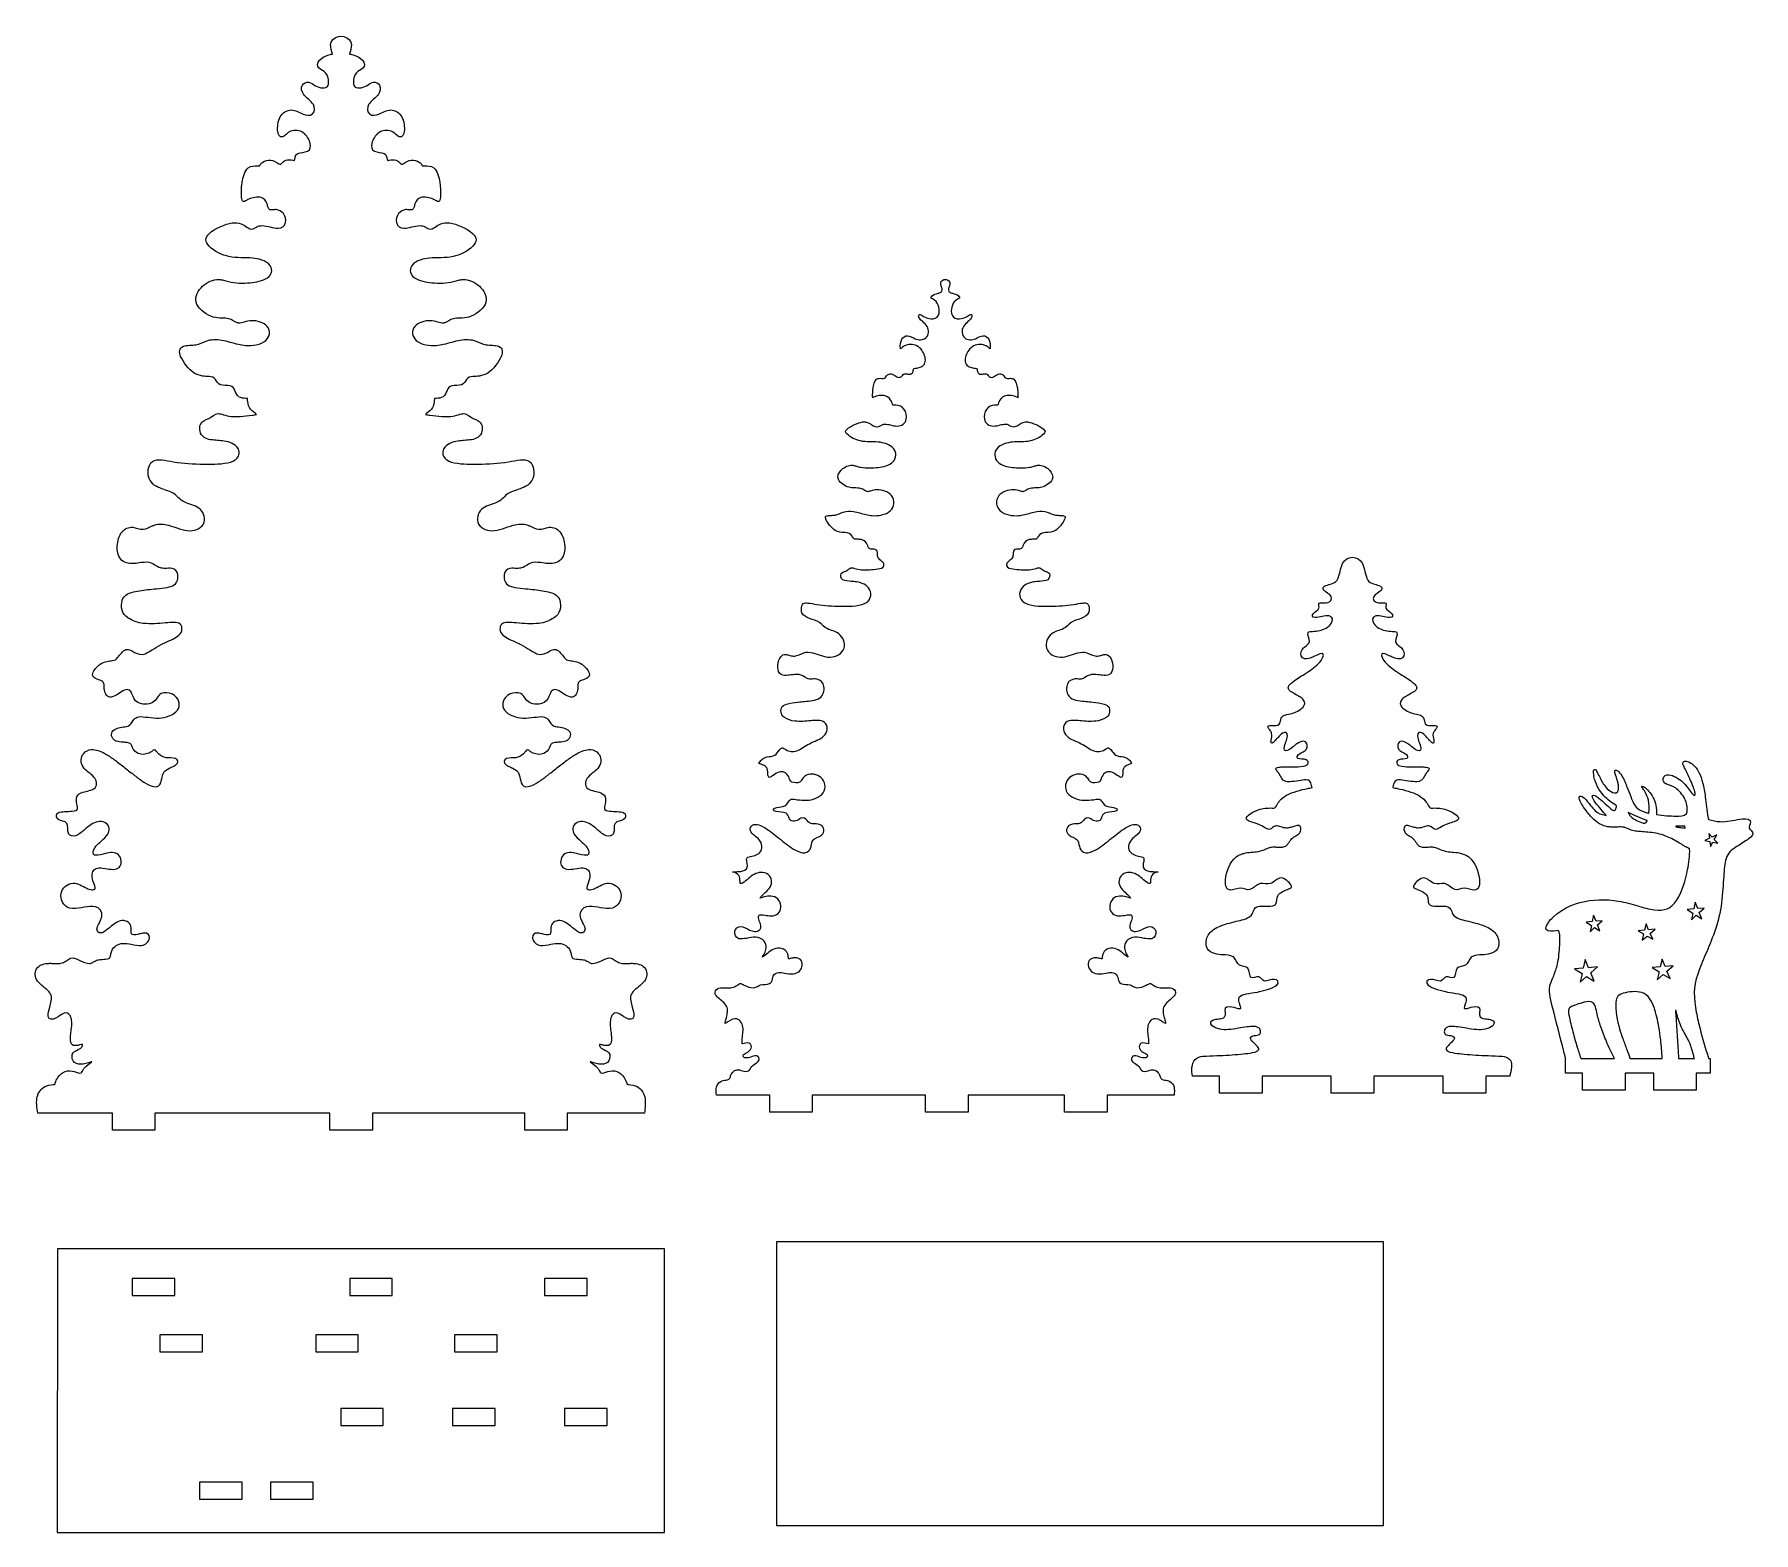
# Model space of a CAD drawing. Header units: centimetres. Extents: x -15.1 to 15.1, y -13.2 to 13.2.
import ezdxf

# ---------------------------------------------------------------- set-up
doc = ezdxf.new("R2010")
doc.units = ezdxf.units.CM
doc.header["$MEASUREMENT"] = 0
doc.layers.add('layer 1', color=7, linetype='Continuous')

msp = doc.modelspace()

# ---------------------------------------------------------------- linework, layer by layer
at = {"layer": 'layer 1', "color": 250, "lineweight": 9}
for points, knots in [([(-15.08419, -5.7918), (-15.08419, -5.7918), (-13.76852, -5.7918), (-13.76852, -5.7918), (-13.76852, -5.7918), (-13.76852, -5.7918), (-13.76852, -6.0918), (-13.76852, -6.0918), (-13.76852, -6.0918), (-13.76852, -6.0918), (-13.01852, -6.0918), (-13.01852, -6.0918), (-13.01852, -6.0918), (-13.01852, -6.0918), (-13.01852, -5.7918), (-13.01852, -5.7918), (-13.01852, -5.7918), (-13.01852, -5.7918), (-9.93603, -5.7918), (-9.93603, -5.7918), (-9.93603, -5.7918), (-9.93603, -5.7918), (-9.93603, -6.0918), (-9.93603, -6.0918), (-9.93603, -6.0918), (-9.93603, -6.0918), (-9.18603, -6.0918), (-9.18603, -6.0918), (-9.18603, -6.0918), (-9.18603, -6.0918), (-9.18603, -5.7918), (-9.18603, -5.7918), (-9.18603, -5.7918), (-9.18603, -5.7918), (-6.50438, -5.7918), (-6.50438, -5.7918), (-6.50438, -5.7918), (-6.50438, -5.7918), (-6.50438, -6.0918), (-6.50438, -6.0918), (-6.50438, -6.0918), (-6.50438, -6.0918), (-5.75438, -6.0918), (-5.75438, -6.0918), (-5.75438, -6.0918), (-5.75438, -6.0918), (-5.75438, -5.7918), (-5.75438, -5.7918), (-5.75438, -5.7918), (-5.75438, -5.7918), (-4.39508, -5.79179), (-4.39508, -5.79179), (-4.39508, -5.79179), (-4.38509, -5.70961), (-4.36952, -5.58279), (-4.38967, -5.5032), (-4.38967, -5.5032), (-4.40833, -5.42955), (-4.45678, -5.36402), (-4.52315, -5.32661), (-4.52315, -5.32661), (-4.57021, -5.30009), (-4.61918, -5.29141), (-4.6724, -5.28774), (-4.6724, -5.28774), (-4.67973, -5.28724), (-4.69621, -5.28707), (-4.70148, -5.28205), (-4.70148, -5.28205), (-4.70516, -5.27855), (-4.70684, -5.27057), (-4.70813, -5.26567), (-4.70813, -5.26567), (-4.71797, -5.22832), (-4.73106, -5.19553), (-4.75333, -5.16372), (-4.75333, -5.16372), (-4.78412, -5.11974), (-4.83271, -5.07696), (-4.88366, -5.05861), (-4.88366, -5.05861), (-4.93473, -5.04022), (-4.99097, -5.04546), (-5.04236, -5.05967), (-5.04236, -5.05967), (-5.06501, -5.06593), (-5.08701, -5.0743), (-5.1095, -5.08109), (-5.1095, -5.08109), (-5.12294, -5.08515), (-5.14335, -5.09089), (-5.15693, -5.08595), (-5.15693, -5.08595), (-5.15837, -5.08543), (-5.15975, -5.08479), (-5.16108, -5.08403), (-5.16108, -5.08403), (-5.172, -5.07777), (-5.17935, -5.06258), (-5.18502, -5.05172), (-5.18502, -5.05172), (-5.19465, -5.03325), (-5.2044, -5.01578), (-5.21789, -4.99977), (-5.21789, -4.99977), (-5.25125, -4.96015), (-5.30268, -4.9257), (-5.34571, -4.89701), (-5.34571, -4.89701), (-5.34571, -4.89701), (-5.34939, -4.89455), (-5.34939, -4.89455), (-5.34939, -4.89455), (-5.34939, -4.89455), (-5.3454, -4.88664), (-5.3454, -4.88664), (-5.3454, -4.88664), (-5.3454, -4.88664), (-5.34123, -4.88815), (-5.34123, -4.88815), (-5.34123, -4.88815), (-5.34006, -4.88857), (-5.33888, -4.889), (-5.3377, -4.88941), (-5.3377, -4.88941), (-5.28087, -4.90885), (-5.2151, -4.93048), (-5.15482, -4.9325), (-5.15482, -4.9325), (-5.10208, -4.93426), (-5.04901, -4.91754), (-5.02135, -4.86944), (-5.02135, -4.86944), (-4.99838, -4.82949), (-4.99389, -4.76802), (-5.02239, -4.72965), (-5.02239, -4.72965), (-5.04992, -4.69259), (-5.10655, -4.68019), (-5.14431, -4.65503), (-5.14431, -4.65503), (-5.15903, -4.64521), (-5.17343, -4.63176), (-5.18281, -4.61667), (-5.18281, -4.61667), (-5.18721, -4.60961), (-5.1947, -4.59474), (-5.18862, -4.58717), (-5.18862, -4.58717), (-5.18773, -4.58606), (-5.18659, -4.58521), (-5.1853, -4.58461), (-5.1853, -4.58461), (-5.17703, -4.58074), (-5.15763, -4.58582), (-5.14871, -4.58802), (-5.14871, -4.58802), (-5.12977, -4.59269), (-5.11096, -4.59803), (-5.09168, -4.60117), (-5.09168, -4.60117), (-5.08509, -4.60225), (-5.07846, -4.60308), (-5.0718, -4.60352), (-5.0718, -4.60352), (-5.00663, -4.60786), (-4.97907, -4.57041), (-4.97508, -4.50892), (-4.97508, -4.50892), (-4.97326, -4.48085), (-4.97574, -4.45205), (-4.97851, -4.42411), (-4.97851, -4.42411), (-4.98188, -4.39023), (-4.98635, -4.35647), (-4.99023, -4.32265), (-4.99023, -4.32265), (-4.99554, -4.27631), (-5.00065, -4.22871), (-4.99822, -4.18204), (-4.99822, -4.18204), (-4.99512, -4.12257), (-4.97042, -4.02356), (-4.89416, -4.02649), (-4.89416, -4.02649), (-4.85426, -4.02802), (-4.80532, -4.06285), (-4.77244, -4.0843), (-4.77244, -4.0843), (-4.75294, -4.09702), (-4.73326, -4.10975), (-4.71234, -4.12004), (-4.71234, -4.12004), (-4.66584, -4.14289), (-4.59255, -4.15973), (-4.58411, -4.08746), (-4.58411, -4.08746), (-4.57879, -4.04188), (-4.59815, -3.97177), (-4.60945, -3.92678), (-4.60945, -3.92678), (-4.61883, -3.88942), (-4.62897, -3.85215), (-4.63562, -3.81419), (-4.63562, -3.81419), (-4.64966, -3.73393), (-4.63749, -3.68984), (-4.57781, -3.63342), (-4.57781, -3.63342), (-4.51354, -3.57266), (-4.42073, -3.51438), (-4.37706, -3.43687), (-4.37706, -3.43687), (-4.33952, -3.37022), (-4.34591, -3.28718), (-4.39598, -3.22878), (-4.39598, -3.22878), (-4.44405, -3.1727), (-4.52194, -3.15586), (-4.59251, -3.15311), (-4.59251, -3.15311), (-4.61533, -3.15223), (-4.63817, -3.15274), (-4.66098, -3.1535), (-4.66098, -3.1535), (-4.71401, -3.15527), (-4.77779, -3.16062), (-4.82898, -3.14576), (-4.82898, -3.14576), (-4.85999, -3.13676), (-4.88583, -3.11989), (-4.91176, -3.10123), (-4.91176, -3.10123), (-4.93241, -3.08636), (-4.95571, -3.0679), (-4.98034, -3.06063), (-4.98034, -3.06063), (-5.03066, -3.04576), (-5.09442, -3.07941), (-5.13904, -3.10056), (-5.13904, -3.10056), (-5.18661, -3.12309), (-5.2626, -3.16085), (-5.31562, -3.15521), (-5.31562, -3.15521), (-5.32409, -3.15431), (-5.33233, -3.15226), (-5.34032, -3.14935), (-5.34032, -3.14935), (-5.35946, -3.14238), (-5.37664, -3.13092), (-5.39406, -3.1206), (-5.39406, -3.1206), (-5.4147, -3.10839), (-5.43519, -3.0981), (-5.45856, -3.09216), (-5.45856, -3.09216), (-5.48271, -3.08602), (-5.50833, -3.08415), (-5.53315, -3.08266), (-5.53315, -3.08266), (-5.56524, -3.08075), (-5.62433, -3.08079), (-5.65194, -3.06587), (-5.65194, -3.06587), (-5.65835, -3.0624), (-5.66373, -3.05783), (-5.66803, -3.05193), (-5.66803, -3.05193), (-5.6782, -3.038), (-5.6812, -3.01787), (-5.68397, -3.00118), (-5.68397, -3.00118), (-5.68786, -2.97779), (-5.69195, -2.95539), (-5.70135, -2.93345), (-5.70135, -2.93345), (-5.73453, -2.85604), (-5.81208, -2.80798), (-5.89472, -2.80208), (-5.89472, -2.80208), (-5.94419, -2.79855), (-5.9966, -2.80747), (-6.04527, -2.81593), (-6.04527, -2.81593), (-6.10235, -2.82585), (-6.17135, -2.84173), (-6.22896, -2.8357), (-6.22896, -2.8357), (-6.30018, -2.82824), (-6.3573, -2.77676), (-6.36454, -2.70432), (-6.36454, -2.70432), (-6.37066, -2.64315), (-6.32993, -2.61669), (-6.2731, -2.62024), (-6.2731, -2.62024), (-6.24542, -2.62197), (-6.21756, -2.62897), (-6.19065, -2.63537), (-6.19065, -2.63537), (-6.16145, -2.64231), (-6.09048, -2.66243), (-6.06395, -2.64652), (-6.06395, -2.64652), (-6.06188, -2.64527), (-6.05997, -2.64378), (-6.05826, -2.64207), (-6.05826, -2.64207), (-6.04684, -2.63065), (-6.04509, -2.60968), (-6.0444, -2.59437), (-6.0444, -2.59437), (-6.04339, -2.57165), (-6.04449, -2.54889), (-6.04255, -2.52618), (-6.04255, -2.52618), (-6.04104, -2.50842), (-6.03779, -2.49046), (-6.03032, -2.47415), (-6.03032, -2.47415), (-6.01506, -2.4408), (-5.98406, -2.41778), (-5.94965, -2.40688), (-5.94965, -2.40688), (-5.90703, -2.39338), (-5.861, -2.39829), (-5.82011, -2.41529), (-5.82011, -2.41529), (-5.77674, -2.43331), (-5.73617, -2.46461), (-5.69984, -2.49401), (-5.69984, -2.49401), (-5.67406, -2.51487), (-5.64894, -2.53652), (-5.62295, -2.55712), (-5.62295, -2.55712), (-5.60166, -2.574), (-5.5787, -2.59152), (-5.55419, -2.60343), (-5.55419, -2.60343), (-5.52503, -2.61759), (-5.48547, -2.62516), (-5.45977, -2.59999), (-5.45977, -2.59999), (-5.44258, -2.58315), (-5.43892, -2.55798), (-5.4428, -2.53512), (-5.4428, -2.53512), (-5.44985, -2.4935), (-5.48089, -2.44468), (-5.49937, -2.40628), (-5.49937, -2.40628), (-5.51363, -2.37666), (-5.52699, -2.34424), (-5.53003, -2.31124), (-5.53003, -2.31124), (-5.53186, -2.29138), (-5.52985, -2.27114), (-5.52372, -2.25214), (-5.52372, -2.25214), (-5.5014, -2.18291), (-5.43572, -2.15144), (-5.36712, -2.14832), (-5.36712, -2.14832), (-5.30276, -2.1454), (-5.23313, -2.16156), (-5.16971, -2.17233), (-5.16971, -2.17233), (-5.10502, -2.18331), (-5.0234, -2.19629), (-4.95932, -2.17881), (-4.95932, -2.17881), (-4.90332, -2.16354), (-4.85993, -2.12448), (-4.83346, -2.07345), (-4.83346, -2.07345), (-4.80894, -2.02618), (-4.79916, -1.96844), (-4.81007, -1.91607), (-4.81007, -1.91607), (-4.82985, -1.8211), (-4.92151, -1.74398), (-5.01818, -1.73949), (-5.01818, -1.73949), (-5.10829, -1.73531), (-5.18383, -1.79432), (-5.26202, -1.82986), (-5.26202, -1.82986), (-5.28981, -1.8425), (-5.32167, -1.85312), (-5.35228, -1.85509), (-5.35228, -1.85509), (-5.36833, -1.85612), (-5.39217, -1.85491), (-5.40391, -1.84249), (-5.40391, -1.84249), (-5.40539, -1.84092), (-5.40666, -1.83917), (-5.40768, -1.83727), (-5.40768, -1.83727), (-5.41966, -1.81506), (-5.39347, -1.76086), (-5.38499, -1.73843), (-5.38499, -1.73843), (-5.36646, -1.68938), (-5.3504, -1.63361), (-5.35766, -1.58078), (-5.35766, -1.58078), (-5.36679, -1.51434), (-5.40849, -1.47592), (-5.47537, -1.47146), (-5.47537, -1.47146), (-5.52178, -1.46836), (-5.57303, -1.47857), (-5.61897, -1.48548), (-5.61897, -1.48548), (-5.66367, -1.49219), (-5.71644, -1.50053), (-5.76126, -1.49355), (-5.76126, -1.49355), (-5.83702, -1.48174), (-5.8785, -1.42129), (-5.87056, -1.34639), (-5.87056, -1.34639), (-5.86181, -1.26383), (-5.80064, -1.20278), (-5.71711, -1.1982), (-5.71711, -1.1982), (-5.67534, -1.1959), (-5.62996, -1.20578), (-5.58947, -1.21556), (-5.58947, -1.21556), (-5.54394, -1.22655), (-5.46116, -1.25377), (-5.4165, -1.24865), (-5.4165, -1.24865), (-5.40341, -1.24714), (-5.39081, -1.24237), (-5.38266, -1.23154), (-5.38266, -1.23154), (-5.35395, -1.19337), (-5.39942, -1.1205), (-5.42387, -1.08995), (-5.42387, -1.08995), (-5.45068, -1.05643), (-5.4833, -1.02722), (-5.51505, -0.99848), (-5.51505, -0.99848), (-5.55523, -0.9621), (-5.60369, -0.92095), (-5.63198, -0.87449), (-5.63198, -0.87449), (-5.6703, -0.81154), (-5.66708, -0.73224), (-5.6057, -0.68531), (-5.6057, -0.68531), (-5.53759, -0.63322), (-5.43954, -0.6501), (-5.36922, -0.68846), (-5.36922, -0.68846), (-5.32765, -0.71114), (-5.28985, -0.74198), (-5.25373, -0.7724), (-5.25373, -0.7724), (-5.20671, -0.812), (-5.15728, -0.8597), (-5.10332, -0.8892), (-5.10332, -0.8892), (-5.06024, -0.91274), (-4.99937, -0.9267), (-4.95988, -0.88878), (-4.95988, -0.88878), (-4.95137, -0.8806), (-4.94485, -0.8707), (-4.9404, -0.85978), (-4.9404, -0.85978), (-4.91989, -0.80956), (-4.9408, -0.72687), (-4.91203, -0.68531), (-4.91203, -0.68531), (-4.88356, -0.64418), (-4.80603, -0.64441), (-4.76488, -0.61909), (-4.76488, -0.61909), (-4.73152, -0.59857), (-4.71518, -0.5503), (-4.73756, -0.51608), (-4.73756, -0.51608), (-4.75713, -0.48615), (-4.80636, -0.48376), (-4.83845, -0.4814), (-4.83845, -0.4814), (-4.88431, -0.47804), (-4.93026, -0.47598), (-4.97614, -0.47299), (-4.97614, -0.47299), (-5.00645, -0.47101), (-5.07272, -0.46838), (-5.09281, -0.44357), (-5.09281, -0.44357), (-5.11164, -0.42031), (-5.09289, -0.36621), (-5.08755, -0.33953), (-5.08755, -0.33953), (-5.07982, -0.30087), (-5.07632, -0.25535), (-5.08965, -0.21759), (-5.08965, -0.21759), (-5.1066, -0.16957), (-5.14875, -0.14895), (-5.19474, -0.1356), (-5.19474, -0.1356), (-5.25638, -0.11771), (-5.36268, -0.10641), (-5.4081, -0.05994), (-5.4081, -0.05994), (-5.46077, -0.00605), (-5.43002, 0.08109), (-5.38813, 0.13136), (-5.38813, 0.13136), (-5.33212, 0.19858), (-5.24477, 0.23597), (-5.19685, 0.31003), (-5.19685, 0.31003), (-5.14981, 0.38273), (-5.15174, 0.48165), (-5.2084, 0.54861), (-5.2084, 0.54861), (-5.24259, 0.58901), (-5.28915, 0.60994), (-5.34149, 0.61378), (-5.34149, 0.61378), (-5.42271, 0.61974), (-5.50938, 0.58489), (-5.57942, 0.54652), (-5.57942, 0.54652), (-5.63523, 0.51594), (-5.68809, 0.47982), (-5.73967, 0.44264), (-5.73967, 0.44264), (-5.79892, 0.39995), (-5.85662, 0.35516), (-5.91398, 0.30999), (-5.91398, 0.30999), (-5.97168, 0.26455), (-6.02895, 0.21858), (-6.08688, 0.17343), (-6.08688, 0.17343), (-6.1371, 0.1343), (-6.18769, 0.0955), (-6.2405, 0.0599), (-6.2405, 0.0599), (-6.30756, 0.01468), (-6.48449, -0.09859), (-6.55056, -0.00317), (-6.55056, -0.00317), (-6.57465, 0.03163), (-6.57994, 0.09034), (-6.5893, 0.13149), (-6.5893, 0.13149), (-6.59485, 0.15588), (-6.60217, 0.18036), (-6.61462, 0.20219), (-6.61462, 0.20219), (-6.61809, 0.20826), (-6.62195, 0.21411), (-6.62623, 0.21964), (-6.62623, 0.21964), (-6.64814, 0.24795), (-6.68133, 0.26847), (-6.7127, 0.28485), (-6.7127, 0.28485), (-6.73555, 0.29677), (-6.75912, 0.30722), (-6.78237, 0.31834), (-6.78237, 0.31834), (-6.80106, 0.32727), (-6.82125, 0.337), (-6.83748, 0.34998), (-6.83748, 0.34998), (-6.87922, 0.38337), (-6.87231, 0.43324), (-6.82382, 0.45506), (-6.82382, 0.45506), (-6.78005, 0.47476), (-6.70974, 0.46452), (-6.66092, 0.47189), (-6.66092, 0.47189), (-6.61009, 0.47956), (-6.56271, 0.5039), (-6.52639, 0.54021), (-6.52639, 0.54021), (-6.51162, 0.55498), (-6.4992, 0.57179), (-6.48566, 0.58764), (-6.48566, 0.58764), (-6.47788, 0.59673), (-6.46573, 0.61063), (-6.45281, 0.61063), (-6.45281, 0.61063), (-6.44029, 0.61063), (-6.42403, 0.5965), (-6.41445, 0.58895), (-6.41445, 0.58895), (-6.39536, 0.5739), (-6.37651, 0.56037), (-6.35401, 0.55073), (-6.35401, 0.55073), (-6.30148, 0.52822), (-6.22389, 0.52267), (-6.17009, 0.54336), (-6.17009, 0.54336), (-6.12108, 0.56221), (-6.08702, 0.60484), (-6.06814, 0.65266), (-6.06814, 0.65266), (-6.05007, 0.69843), (-6.05043, 0.72453), (-5.99456, 0.7357), (-5.99456, 0.7357), (-5.97558, 0.73949), (-5.95598, 0.7407), (-5.93669, 0.74204), (-5.93669, 0.74204), (-5.91323, 0.74366), (-5.88973, 0.74502), (-5.86634, 0.74752), (-5.86634, 0.74752), (-5.8305, 0.75135), (-5.78842, 0.75818), (-5.75704, 0.7767), (-5.75704, 0.7767), (-5.6985, 0.81124), (-5.67643, 0.89434), (-5.72446, 0.94695), (-5.72446, 0.94695), (-5.76876, 0.99547), (-5.87032, 1.00806), (-5.93256, 1.01843), (-5.93256, 1.01843), (-5.98077, 1.02646), (-6.01694, 1.03146), (-6.04608, 1.07517), (-6.04608, 1.07517), (-6.06128, 1.09796), (-6.07313, 1.12251), (-6.09102, 1.1435), (-6.09102, 1.1435), (-6.11448, 1.17103), (-6.14267, 1.18738), (-6.17852, 1.1929), (-6.17852, 1.1929), (-6.22714, 1.20037), (-6.28788, 1.19011), (-6.33669, 1.1837), (-6.33669, 1.1837), (-6.40268, 1.17503), (-6.46917, 1.1667), (-6.53586, 1.16978), (-6.53586, 1.16978), (-6.64391, 1.17476), (-6.79747, 1.21678), (-6.86168, 1.31061), (-6.86168, 1.31061), (-6.91595, 1.38992), (-6.89147, 1.49527), (-6.82174, 1.55655), (-6.82174, 1.55655), (-6.80334, 1.57272), (-6.78207, 1.58561), (-6.75962, 1.59533), (-6.75962, 1.59533), (-6.70523, 1.6189), (-6.62807, 1.62875), (-6.5737, 1.60069), (-6.5737, 1.60069), (-6.50816, 1.56685), (-6.48913, 1.48148), (-6.42236, 1.44304), (-6.42236, 1.44304), (-6.35429, 1.40385), (-6.23255, 1.40652), (-6.16382, 1.44304), (-6.16382, 1.44304), (-6.09768, 1.47818), (-6.08838, 1.53674), (-6.0587, 1.59858), (-6.0587, 1.59858), (-6.03161, 1.65502), (-5.99254, 1.68781), (-5.92838, 1.66375), (-5.92838, 1.66375), (-5.89025, 1.64945), (-5.85288, 1.62236), (-5.81871, 1.60023), (-5.81871, 1.60023), (-5.78443, 1.57804), (-5.73562, 1.54588), (-5.69505, 1.53973), (-5.69505, 1.53973), (-5.62454, 1.52905), (-5.58311, 1.59967), (-5.57313, 1.65955), (-5.57313, 1.65955), (-5.56922, 1.68301), (-5.56975, 1.70671), (-5.56948, 1.73039), (-5.56948, 1.73039), (-5.56926, 1.75006), (-5.56849, 1.77173), (-5.56003, 1.78982), (-5.56003, 1.78982), (-5.55528, 1.79998), (-5.54842, 1.8083), (-5.5395, 1.81509), (-5.5395, 1.81509), (-5.49541, 1.84869), (-5.38605, 1.85715), (-5.36714, 1.91179), (-5.36714, 1.91179), (-5.34872, 1.965), (-5.41317, 2.04492), (-5.44901, 2.07927), (-5.44901, 2.07927), (-5.46461, 2.09423), (-5.4815, 2.10801), (-5.49957, 2.1199), (-5.49957, 2.1199), (-5.53623, 2.14402), (-5.57693, 2.15934), (-5.61964, 2.16876), (-5.61964, 2.16876), (-5.65148, 2.17579), (-5.68381, 2.17874), (-5.71608, 2.18295), (-5.71608, 2.18295), (-5.76714, 2.18962), (-5.77549, 2.201), (-5.80646, 2.23972), (-5.80646, 2.23972), (-5.84103, 2.28294), (-5.89889, 2.3574), (-5.9515, 2.37634), (-5.9515, 2.37634), (-6.00558, 2.39581), (-6.05834, 2.35292), (-6.10285, 2.328), (-6.10285, 2.328), (-6.16435, 2.29355), (-6.22183, 2.28029), (-6.28992, 2.30488), (-6.28992, 2.30488), (-6.33426, 2.32089), (-6.37688, 2.34878), (-6.41657, 2.37398), (-6.41657, 2.37398), (-6.46742, 2.40626), (-6.51808, 2.43898), (-6.5716, 2.46673), (-6.5716, 2.46673), (-6.59347, 2.47807), (-6.61575, 2.48861), (-6.63817, 2.49882), (-6.63817, 2.49882), (-6.68477, 2.52005), (-6.7321, 2.53969), (-6.77803, 2.56238), (-6.77803, 2.56238), (-6.81582, 2.58105), (-6.85646, 2.60329), (-6.8869, 2.63278), (-6.8869, 2.63278), (-6.91592, 2.66089), (-6.93693, 2.69815), (-6.93997, 2.73894), (-6.93997, 2.73894), (-6.94237, 2.77109), (-6.93293, 2.80457), (-6.90792, 2.82617), (-6.90792, 2.82617), (-6.88113, 2.8493), (-6.84021, 2.85439), (-6.80609, 2.85561), (-6.80609, 2.85561), (-6.75358, 2.8575), (-6.70056, 2.85175), (-6.6483, 2.84721), (-6.6483, 2.84721), (-6.52117, 2.83616), (-6.38537, 2.82321), (-6.25837, 2.83881), (-6.25837, 2.83881), (-6.16317, 2.8505), (-6.06775, 2.88216), (-5.98827, 2.93654), (-5.98827, 2.93654), (-5.93691, 2.97168), (-5.90102, 3.00986), (-5.88422, 3.07107), (-5.88422, 3.07107), (-5.86891, 3.12684), (-5.8701, 3.19377), (-5.88842, 3.24869), (-5.88842, 3.24869), (-5.91509, 3.32865), (-5.97821, 3.36154), (-6.05451, 3.38428), (-6.05451, 3.38428), (-6.1436, 3.41083), (-6.24058, 3.42258), (-6.33276, 3.43356), (-6.33276, 3.43356), (-6.38499, 3.43978), (-6.43731, 3.44518), (-6.48964, 3.45049), (-6.48964, 3.45049), (-6.55277, 3.45689), (-6.61628, 3.46237), (-6.67869, 3.47414), (-6.67869, 3.47414), (-6.72059, 3.48204), (-6.76915, 3.49425), (-6.8039, 3.51986), (-6.8039, 3.51986), (-6.85989, 3.56111), (-6.87551, 3.63514), (-6.86381, 3.70062), (-6.86381, 3.70062), (-6.85377, 3.75681), (-6.8239, 3.79907), (-6.76501, 3.80888), (-6.76501, 3.80888), (-6.72427, 3.81567), (-6.67939, 3.80871), (-6.6381, 3.80835), (-6.6381, 3.80835), (-6.61164, 3.80812), (-6.58451, 3.80972), (-6.55901, 3.81729), (-6.55901, 3.81729), (-6.48694, 3.83869), (-6.43773, 3.8985), (-6.35931, 3.91294), (-6.35931, 3.91294), (-6.30366, 3.92319), (-6.23794, 3.91169), (-6.18226, 3.90376), (-6.18226, 3.90376), (-6.14826, 3.89892), (-6.1141, 3.89414), (-6.07974, 3.89297), (-6.07974, 3.89297), (-6.00093, 3.89029), (-5.91495, 3.90872), (-5.86113, 3.97074), (-5.86113, 3.97074), (-5.80757, 4.03245), (-5.79458, 4.12518), (-5.79912, 4.20408), (-5.79912, 4.20408), (-5.80392, 4.28758), (-5.83014, 4.38778), (-5.88425, 4.45316), (-5.88425, 4.45316), (-5.93013, 4.5086), (-5.9992, 4.53993), (-6.07132, 4.53411), (-6.07132, 4.53411), (-6.13341, 4.52911), (-6.19383, 4.49303), (-6.2563, 4.49733), (-6.2563, 4.49733), (-6.31448, 4.50134), (-6.37847, 4.54205), (-6.43268, 4.56351), (-6.43268, 4.56351), (-6.4383, 4.56574), (-6.44397, 4.56786), (-6.44968, 4.56985), (-6.44968, 4.56985), (-6.53645, 4.60009), (-6.61911, 4.59155), (-6.70613, 4.56774), (-6.70613, 4.56774), (-6.82738, 4.53458), (-6.9599, 4.47207), (-7.08661, 4.47316), (-7.08661, 4.47316), (-7.18538, 4.47401), (-7.29996, 4.52465), (-7.33149, 4.62555), (-7.33149, 4.62555), (-7.35928, 4.71448), (-7.30851, 4.81444), (-7.23794, 4.86834), (-7.23794, 4.86834), (-7.16078, 4.92728), (-7.06246, 4.93701), (-6.97835, 4.98079), (-6.97835, 4.98079), (-6.94184, 4.9998), (-6.91085, 5.02556), (-6.88074, 5.05331), (-6.88074, 5.05331), (-6.85354, 5.07837), (-6.82723, 5.105), (-6.79652, 5.12584), (-6.79652, 5.12584), (-6.73423, 5.1681), (-6.6522, 5.18575), (-6.58211, 5.21203), (-6.58211, 5.21203), (-6.49115, 5.24614), (-6.4, 5.2953), (-6.36246, 5.39069), (-6.36246, 5.39069), (-6.32746, 5.4796), (-6.33631, 5.6343), (-6.42026, 5.69443), (-6.42026, 5.69443), (-6.4639, 5.72569), (-6.52492, 5.72567), (-6.5762, 5.7211), (-6.5762, 5.7211), (-6.6485, 5.71467), (-6.71969, 5.69861), (-6.79127, 5.68708), (-6.79127, 5.68708), (-6.96578, 5.65897), (-7.14336, 5.64893), (-7.31993, 5.64608), (-7.31993, 5.64608), (-7.35092, 5.64558), (-7.38191, 5.64533), (-7.4129, 5.64544), (-7.4129, 5.64544), (-7.53661, 5.64587), (-7.73018, 5.6494), (-7.84228, 5.70075), (-7.84228, 5.70075), (-7.91012, 5.73181), (-7.95784, 5.78954), (-7.9452, 5.86747), (-7.9452, 5.86747), (-7.94226, 5.88561), (-7.93611, 5.90318), (-7.92742, 5.91935), (-7.92742, 5.91935), (-7.88184, 6.00418), (-7.77375, 6.03838), (-7.68464, 6.05179), (-7.68464, 6.05179), (-7.64449, 6.05783), (-7.60395, 6.06063), (-7.56351, 6.06379), (-7.56351, 6.06379), (-7.49302, 6.0693), (-7.39266, 6.07553), (-7.33254, 6.11484), (-7.33254, 6.11484), (-7.29295, 6.14073), (-7.26837, 6.18196), (-7.25765, 6.22743), (-7.25765, 6.22743), (-7.24879, 6.26502), (-7.24868, 6.31091), (-7.26317, 6.34711), (-7.26317, 6.34711), (-7.28848, 6.41036), (-7.35591, 6.42299), (-7.41031, 6.45116), (-7.41031, 6.45116), (-7.46, 6.4769), (-7.52379, 6.53209), (-7.57953, 6.5363), (-7.57953, 6.5363), (-7.60969, 6.53857), (-7.64243, 6.52673), (-7.67085, 6.51765), (-7.67085, 6.51765), (-7.71539, 6.50341), (-7.75879, 6.49229), (-7.80551, 6.48796), (-7.80551, 6.48796), (-7.85743, 6.48315), (-7.9104, 6.48483), (-7.96239, 6.48795), (-7.96239, 6.48795), (-8.03331, 6.4922), (-8.10392, 6.50028), (-8.17442, 6.50899), (-8.17442, 6.50899), (-8.1904, 6.51096), (-8.23272, 6.51459), (-8.24513, 6.52039), (-8.24513, 6.52039), (-8.24513, 6.52039), (-8.25113, 6.52319), (-8.25113, 6.52319), (-8.25113, 6.52319), (-8.25113, 6.52319), (-8.2468, 6.52819), (-8.2468, 6.52819), (-8.2468, 6.52819), (-8.24341, 6.53212), (-8.23751, 6.53625), (-8.23328, 6.53946), (-8.23328, 6.53946), (-8.19441, 6.56899), (-8.15183, 6.60393), (-8.12713, 6.64666), (-8.12713, 6.64666), (-8.10407, 6.68657), (-8.0984, 6.73067), (-8.09665, 6.77595), (-8.09665, 6.77595), (-8.09636, 6.78352), (-8.0961, 6.7911), (-8.09579, 6.79867), (-8.09579, 6.79867), (-8.09579, 6.79867), (-8.0956, 6.80328), (-8.0956, 6.80328), (-8.0956, 6.80328), (-8.0956, 6.80328), (-8.09099, 6.80346), (-8.09099, 6.80346), (-8.09099, 6.80346), (-8.08271, 6.80377), (-8.07444, 6.80403), (-8.06617, 6.80432), (-8.06617, 6.80432), (-8.02607, 6.80575), (-7.97506, 6.80942), (-7.9411, 6.8327), (-7.9411, 6.8327), (-7.90416, 6.85802), (-7.88938, 6.90681), (-7.87279, 6.94621), (-7.87279, 6.94621), (-7.85515, 6.98809), (-7.83583, 7.01794), (-7.7887, 7.02818), (-7.7887, 7.02818), (-7.73279, 7.04034), (-7.66867, 7.02601), (-7.61529, 7.045), (-7.61529, 7.045), (-7.56899, 7.06146), (-7.55583, 7.0992), (-7.53014, 7.13644), (-7.53014, 7.13644), (-7.50243, 7.17661), (-7.46704, 7.18514), (-7.42084, 7.18899), (-7.42084, 7.18899), (-7.38139, 7.19228), (-7.3418, 7.19237), (-7.3026, 7.19845), (-7.3026, 7.19845), (-7.24989, 7.20663), (-7.20113, 7.22337), (-7.15598, 7.25205), (-7.15598, 7.25205), (-7.06133, 7.3122), (-6.95754, 7.4422), (-6.91635, 7.54634), (-6.91635, 7.54634), (-6.8895, 7.61421), (-6.8845, 7.69098), (-6.96365, 7.72291), (-6.96365, 7.72291), (-7.02906, 7.74929), (-7.1162, 7.73836), (-7.18646, 7.75024), (-7.18646, 7.75024), (-7.25069, 7.76111), (-7.30273, 7.79537), (-7.36304, 7.81644), (-7.36304, 7.81644), (-7.45271, 7.84776), (-7.54772, 7.84916), (-7.6405, 7.83222), (-7.6405, 7.83222), (-7.68758, 7.82362), (-7.73384, 7.81091), (-7.77996, 7.79829), (-7.77996, 7.79829), (-7.83077, 7.7844), (-7.88153, 7.77027), (-7.93298, 7.75891), (-7.93298, 7.75891), (-7.97447, 7.74974), (-8.01645, 7.74232), (-8.05882, 7.73867), (-8.05882, 7.73867), (-8.17325, 7.72879), (-8.33176, 7.74671), (-8.41931, 7.82801), (-8.41931, 7.82801), (-8.48811, 7.89189), (-8.50273, 7.99493), (-8.44243, 8.06974), (-8.44243, 8.06974), (-8.38297, 8.14351), (-8.25978, 8.1778), (-8.16812, 8.17484), (-8.16812, 8.17484), (-8.12301, 8.17339), (-8.08061, 8.16276), (-8.0374, 8.15067), (-8.0374, 8.15067), (-8.00636, 8.14199), (-7.9682, 8.12992), (-7.93584, 8.13281), (-7.93584, 8.13281), (-7.92851, 8.13346), (-7.92127, 8.13491), (-7.91422, 8.137), (-7.91422, 8.137), (-7.86141, 8.15263), (-7.82317, 8.19562), (-7.76663, 8.20954), (-7.76663, 8.20954), (-7.72821, 8.21899), (-7.68493, 8.21705), (-7.6455, 8.21794), (-7.6455, 8.21794), (-7.59276, 8.21914), (-7.54203, 8.22378), (-7.49126, 8.23896), (-7.49126, 8.23896), (-7.38496, 8.27075), (-7.25031, 8.35683), (-7.20328, 8.46072), (-7.20328, 8.46072), (-7.15638, 8.56434), (-7.20218, 8.67647), (-7.27475, 8.755), (-7.27475, 8.755), (-7.34246, 8.82828), (-7.45308, 8.89155), (-7.55329, 8.9011), (-7.55329, 8.9011), (-7.57921, 8.90356), (-7.60471, 8.90204), (-7.63032, 8.89748), (-7.63032, 8.89748), (-7.65835, 8.8925), (-7.6857, 8.88429), (-7.71302, 8.87638), (-7.71302, 8.87638), (-7.7446, 8.86724), (-7.7763, 8.85864), (-7.80868, 8.85276), (-7.80868, 8.85276), (-7.92673, 8.8313), (-8.06502, 8.83476), (-8.1839, 8.84962), (-8.1839, 8.84962), (-8.27566, 8.86109), (-8.40705, 8.88656), (-8.47397, 8.95471), (-8.47397, 8.95471), (-8.53097, 9.01278), (-8.53668, 9.09701), (-8.48343, 9.15966), (-8.48343, 9.15966), (-8.41845, 9.23612), (-8.28204, 9.26806), (-8.18599, 9.27736), (-8.18599, 9.27736), (-8.04651, 9.29086), (-7.9058, 9.27375), (-7.76768, 9.30364), (-7.76768, 9.30364), (-7.64783, 9.32957), (-7.50578, 9.39806), (-7.4198, 9.48653), (-7.4198, 9.48653), (-7.34268, 9.56588), (-7.34132, 9.63679), (-7.424, 9.71249), (-7.424, 9.71249), (-7.51622, 9.79693), (-7.70152, 9.88135), (-7.82549, 9.89747), (-7.82549, 9.89747), (-7.87895, 9.90443), (-7.93132, 9.90008), (-7.98183, 9.88066), (-7.98183, 9.88066), (-8.01756, 9.86692), (-8.04802, 9.8468), (-8.07984, 9.82602), (-8.07984, 9.82602), (-8.11371, 9.8039), (-8.15353, 9.7767), (-8.19544, 9.79448), (-8.19544, 9.79448), (-8.21666, 9.80349), (-8.23528, 9.81794), (-8.25588, 9.82824), (-8.25588, 9.82824), (-8.28633, 9.84346), (-8.31694, 9.85062), (-8.351, 9.85018), (-8.351, 9.85018), (-8.39721, 9.84958), (-8.44582, 9.83755), (-8.49085, 9.82761), (-8.49085, 9.82761), (-8.53665, 9.81749), (-8.58672, 9.80498), (-8.63372, 9.80498), (-8.63372, 9.80498), (-8.6998, 9.80498), (-8.74862, 9.83613), (-8.76299, 9.90273), (-8.76299, 9.90273), (-8.77447, 9.95598), (-8.76007, 10.01908), (-8.72726, 10.06248), (-8.72726, 10.06248), (-8.69691, 10.10262), (-8.64812, 10.12843), (-8.59799, 10.13185), (-8.59799, 10.13185), (-8.57621, 10.13334), (-8.55504, 10.13027), (-8.53348, 10.12777), (-8.53348, 10.12777), (-8.5189, 10.12609), (-8.49898, 10.12377), (-8.48554, 10.13079), (-8.48554, 10.13079), (-8.47181, 10.13795), (-8.4643, 10.15483), (-8.45912, 10.16863), (-8.45912, 10.16863), (-8.45134, 10.18937), (-8.44579, 10.21087), (-8.43822, 10.23169), (-8.43822, 10.23169), (-8.41926, 10.28384), (-8.39059, 10.32938), (-8.33418, 10.34521), (-8.33418, 10.34521), (-8.27082, 10.363), (-8.17688, 10.34303), (-8.11767, 10.31683), (-8.11767, 10.31683), (-8.09741, 10.30786), (-8.07843, 10.29655), (-8.05876, 10.28643), (-8.05876, 10.28643), (-8.04807, 10.28093), (-8.03135, 10.27249), (-8.01913, 10.27648), (-8.01913, 10.27648), (-8.00867, 10.27989), (-8.00324, 10.29142), (-7.99996, 10.30106), (-7.99996, 10.30106), (-7.98033, 10.35881), (-7.98581, 10.47548), (-7.99089, 10.53749), (-7.99089, 10.53749), (-7.99305, 10.56387), (-7.99599, 10.5902), (-7.99996, 10.61637), (-7.99996, 10.61637), (-8.01231, 10.69776), (-8.04064, 10.81428), (-8.10821, 10.86756), (-8.10821, 10.86756), (-8.15567, 10.90498), (-8.21538, 10.90765), (-8.27322, 10.90434), (-8.27322, 10.90434), (-8.2811, 10.90389), (-8.30503, 10.90113), (-8.31067, 10.90613), (-8.31067, 10.90613), (-8.31278, 10.90802), (-8.3141, 10.91124), (-8.31526, 10.9138), (-8.31526, 10.9138), (-8.32642, 10.93834), (-8.34047, 10.9551), (-8.36255, 10.97056), (-8.36255, 10.97056), (-8.40193, 10.99812), (-8.45454, 11.01246), (-8.50234, 11.00524), (-8.50234, 11.00524), (-8.55307, 10.99758), (-8.60372, 10.96747), (-8.64634, 10.94008), (-8.64634, 10.94008), (-8.65261, 10.93604), (-8.66894, 10.9242), (-8.67611, 10.92602), (-8.67611, 10.92602), (-8.68109, 10.92728), (-8.68634, 10.93499), (-8.68943, 10.93903), (-8.68943, 10.93903), (-8.71124, 10.96753), (-8.73607, 10.99436), (-8.77141, 11.00524), (-8.77141, 11.00524), (-8.80908, 11.01683), (-8.85635, 11.00941), (-8.89438, 11.0021), (-8.89438, 11.0021), (-8.91964, 10.99724), (-8.92143, 10.99515), (-8.92591, 11.02206), (-8.92591, 11.02206), (-8.93253, 11.06183), (-8.94437, 11.1008), (-8.98266, 11.12086), (-8.98266, 11.12086), (-9.03327, 11.14737), (-9.10025, 11.13672), (-9.15293, 11.16185), (-9.15293, 11.16185), (-9.20684, 11.18758), (-9.20862, 11.24629), (-9.19707, 11.29742), (-9.19707, 11.29742), (-9.18098, 11.36867), (-9.13643, 11.44721), (-9.07515, 11.48872), (-9.07515, 11.48872), (-9.01355, 11.53044), (-8.92569, 11.54078), (-8.85653, 11.51288), (-8.85653, 11.51288), (-8.82542, 11.50034), (-8.79927, 11.48024), (-8.77377, 11.45889), (-8.77377, 11.45889), (-8.75658, 11.44449), (-8.73273, 11.42222), (-8.7115, 11.41514), (-8.7115, 11.41514), (-8.65838, 11.39742), (-8.63481, 11.4684), (-8.62846, 11.50763), (-8.62846, 11.50763), (-8.61544, 11.58815), (-8.63113, 11.69496), (-8.67155, 11.76618), (-8.67155, 11.76618), (-8.71082, 11.83538), (-8.78515, 11.89032), (-8.86705, 11.88915), (-8.86705, 11.88915), (-8.94121, 11.88809), (-9.00788, 11.84057), (-9.07515, 11.81452), (-9.07515, 11.81452), (-9.12489, 11.79527), (-9.19466, 11.78151), (-9.23912, 11.81979), (-9.23912, 11.81979), (-9.28642, 11.86052), (-9.28384, 11.93266), (-9.25382, 11.98269), (-9.25382, 11.98269), (-9.23232, 12.01851), (-9.19711, 12.05001), (-9.16642, 12.07806), (-9.16642, 12.07806), (-9.13708, 12.10488), (-9.10511, 12.13242), (-9.08146, 12.16451), (-9.08146, 12.16451), (-9.04744, 12.21068), (-9.03239, 12.27324), (-9.06254, 12.32533), (-9.06254, 12.32533), (-9.08442, 12.36312), (-9.12746, 12.38454), (-9.17079, 12.37787), (-9.17079, 12.37787), (-9.2127, 12.37142), (-9.25409, 12.33754), (-9.29062, 12.31692), (-9.29062, 12.31692), (-9.32859, 12.29549), (-9.37291, 12.27921), (-9.41673, 12.27696), (-9.41673, 12.27696), (-9.45272, 12.27512), (-9.49423, 12.28282), (-9.51237, 12.31797), (-9.51237, 12.31797), (-9.53106, 12.35419), (-9.52281, 12.41414), (-9.51343, 12.4525), (-9.51343, 12.4525), (-9.50223, 12.49828), (-9.48374, 12.53914), (-9.44511, 12.56812), (-9.44511, 12.56812), (-9.41255, 12.59254), (-9.35027, 12.61385), (-9.3337, 12.65218), (-9.3337, 12.65218), (-9.31274, 12.70065), (-9.35313, 12.76292), (-9.38942, 12.79303), (-9.38942, 12.79303), (-9.43417, 12.83017), (-9.49699, 12.85019), (-9.55231, 12.86555), (-9.55231, 12.86555), (-9.56329, 12.86861), (-9.57424, 12.87175), (-9.58524, 12.87474), (-9.58524, 12.87474), (-9.58524, 12.87474), (-9.59016, 12.87608), (-9.59016, 12.87608), (-9.59016, 12.87608), (-9.59016, 12.87608), (-9.58873, 12.88097), (-9.58873, 12.88097), (-9.58873, 12.88097), (-9.5854, 12.89231), (-9.58196, 12.90362), (-9.57859, 12.91494), (-9.57859, 12.91494), (-9.56336, 12.96615), (-9.54563, 13.03535), (-9.56913, 13.08627), (-9.56913, 13.08627), (-9.63156, 13.22151), (-9.85029, 13.22148), (-9.91271, 13.08627), (-9.91271, 13.08627), (-9.93622, 13.03535), (-9.91848, 12.96615), (-9.90325, 12.91494), (-9.90325, 12.91494), (-9.89989, 12.90362), (-9.89645, 12.89231), (-9.89312, 12.88097), (-9.89312, 12.88097), (-9.89312, 12.88097), (-9.89168, 12.87608), (-9.89168, 12.87608), (-9.89168, 12.87608), (-9.89168, 12.87608), (-9.89661, 12.87474), (-9.89661, 12.87474), (-9.89661, 12.87474), (-9.9076, 12.87175), (-9.91855, 12.8686), (-9.92953, 12.86555), (-9.92953, 12.86555), (-9.98486, 12.85018), (-10.04767, 12.83017), (-10.09243, 12.79303), (-10.09243, 12.79303), (-10.12872, 12.76292), (-10.16911, 12.70065), (-10.14815, 12.65218), (-10.14815, 12.65218), (-10.13158, 12.61385), (-10.06929, 12.59254), (-10.03673, 12.56812), (-10.03673, 12.56812), (-9.9981, 12.53915), (-9.97961, 12.49828), (-9.96841, 12.4525), (-9.96841, 12.4525), (-9.95903, 12.41413), (-9.95079, 12.35419), (-9.96948, 12.31797), (-9.96948, 12.31797), (-9.98761, 12.28281), (-10.02914, 12.27512), (-10.06511, 12.27696), (-10.06511, 12.27696), (-10.10894, 12.27921), (-10.15326, 12.29549), (-10.19123, 12.31692), (-10.19123, 12.31692), (-10.22777, 12.33754), (-10.26914, 12.37142), (-10.31106, 12.37787), (-10.31106, 12.37787), (-10.35439, 12.38454), (-10.39743, 12.36311), (-10.41931, 12.32533), (-10.41931, 12.32533), (-10.44947, 12.27324), (-10.4344, 12.21068), (-10.40038, 12.16451), (-10.40038, 12.16451), (-10.37673, 12.13242), (-10.34477, 12.10489), (-10.31542, 12.07807), (-10.31542, 12.07807), (-10.28473, 12.05002), (-10.24952, 12.01852), (-10.22802, 11.98269), (-10.22802, 11.98269), (-10.19801, 11.93267), (-10.19544, 11.86052), (-10.24273, 11.81979), (-10.24273, 11.81979), (-10.28719, 11.78151), (-10.35696, 11.79527), (-10.4067, 11.81452), (-10.4067, 11.81452), (-10.47397, 11.84056), (-10.54065, 11.88809), (-10.6148, 11.88915), (-10.6148, 11.88915), (-10.69671, 11.89032), (-10.77102, 11.83538), (-10.81029, 11.76618), (-10.81029, 11.76618), (-10.85071, 11.69497), (-10.8664, 11.58814), (-10.85338, 11.50763), (-10.85338, 11.50763), (-10.84704, 11.4684), (-10.82347, 11.39742), (-10.77035, 11.41514), (-10.77035, 11.41514), (-10.74911, 11.42222), (-10.72527, 11.44449), (-10.70808, 11.45889), (-10.70808, 11.45889), (-10.68257, 11.48024), (-10.65642, 11.50034), (-10.62532, 11.51288), (-10.62532, 11.51288), (-10.55615, 11.54078), (-10.4683, 11.53044), (-10.4067, 11.48872), (-10.4067, 11.48872), (-10.34542, 11.4472), (-10.30087, 11.36867), (-10.28477, 11.29742), (-10.28477, 11.29742), (-10.27322, 11.24629), (-10.275, 11.18758), (-10.32892, 11.16185), (-10.32892, 11.16185), (-10.38159, 11.13672), (-10.44857, 11.14736), (-10.49918, 11.12086), (-10.49918, 11.12086), (-10.53748, 11.1008), (-10.54931, 11.06183), (-10.55594, 11.02206), (-10.55594, 11.02206), (-10.56042, 10.99515), (-10.5622, 10.99724), (-10.58747, 11.0021), (-10.58747, 11.0021), (-10.6255, 11.00941), (-10.67277, 11.01683), (-10.71044, 11.00524), (-10.71044, 11.00524), (-10.74577, 10.99436), (-10.77063, 10.96753), (-10.79242, 10.93903), (-10.79242, 10.93903), (-10.79551, 10.93499), (-10.80076, 10.92728), (-10.80574, 10.92602), (-10.80574, 10.92602), (-10.81291, 10.9242), (-10.82924, 10.93605), (-10.83551, 10.94008), (-10.83551, 10.94008), (-10.87813, 10.96747), (-10.92878, 10.99758), (-10.97951, 11.00524), (-10.97951, 11.00524), (-11.02731, 11.01246), (-11.07992, 10.99812), (-11.11929, 10.97056), (-11.11929, 10.97056), (-11.14137, 10.9551), (-11.15543, 10.93833), (-11.16659, 10.9138), (-11.16659, 10.9138), (-11.16775, 10.91124), (-11.16906, 10.90802), (-11.17118, 10.90614), (-11.17118, 10.90614), (-11.17681, 10.90113), (-11.20075, 10.90389), (-11.20862, 10.90434), (-11.20862, 10.90434), (-11.26645, 10.90764), (-11.32617, 10.90499), (-11.37363, 10.86756), (-11.37363, 10.86756), (-11.4412, 10.81428), (-11.46953, 10.69776), (-11.48188, 10.61637), (-11.48188, 10.61637), (-11.48586, 10.5902), (-11.4888, 10.56387), (-11.49096, 10.53749), (-11.49096, 10.53749), (-11.49604, 10.47549), (-11.50152, 10.3588), (-11.48188, 10.30106), (-11.48188, 10.30106), (-11.47861, 10.29143), (-11.47318, 10.27989), (-11.46271, 10.27648), (-11.46271, 10.27648), (-11.45049, 10.27249), (-11.43378, 10.28093), (-11.42308, 10.28643), (-11.42308, 10.28643), (-11.40342, 10.29655), (-11.38443, 10.30787), (-11.36417, 10.31683), (-11.36417, 10.31683), (-11.30496, 10.34303), (-11.21103, 10.363), (-11.14766, 10.34521), (-11.14766, 10.34521), (-11.09126, 10.32938), (-11.06258, 10.28384), (-11.04362, 10.23169), (-11.04362, 10.23169), (-11.03605, 10.21087), (-11.0305, 10.18937), (-11.02273, 10.16863), (-11.02273, 10.16863), (-11.01755, 10.15483), (-11.01004, 10.13795), (-10.99632, 10.13079), (-10.99632, 10.13079), (-10.98287, 10.12377), (-10.96294, 10.12609), (-10.94836, 10.12777), (-10.94836, 10.12777), (-10.92681, 10.13027), (-10.90564, 10.13334), (-10.88386, 10.13185), (-10.88386, 10.13185), (-10.83373, 10.12843), (-10.78494, 10.10263), (-10.75458, 10.06248), (-10.75458, 10.06248), (-10.72177, 10.01908), (-10.70737, 9.95598), (-10.71886, 9.90273), (-10.71886, 9.90273), (-10.73323, 9.83613), (-10.78205, 9.80498), (-10.84813, 9.80498), (-10.84813, 9.80498), (-10.89512, 9.80498), (-10.9452, 9.81749), (-10.99099, 9.82761), (-10.99099, 9.82761), (-11.03602, 9.83755), (-11.08464, 9.84958), (-11.13085, 9.85018), (-11.13085, 9.85018), (-11.16491, 9.85062), (-11.19552, 9.84346), (-11.22597, 9.82824), (-11.22597, 9.82824), (-11.24656, 9.81794), (-11.26518, 9.80349), (-11.2864, 9.79448), (-11.2864, 9.79448), (-11.32831, 9.7767), (-11.36814, 9.8039), (-11.40201, 9.82602), (-11.40201, 9.82602), (-11.43383, 9.84679), (-11.46429, 9.86692), (-11.50002, 9.88066), (-11.50002, 9.88066), (-11.55053, 9.90009), (-11.6029, 9.90443), (-11.65636, 9.89747), (-11.65636, 9.89747), (-11.78033, 9.88135), (-11.96564, 9.79694), (-12.05786, 9.71249), (-12.05786, 9.71249), (-12.14053, 9.63679), (-12.13917, 9.56588), (-12.06205, 9.48653), (-12.06205, 9.48653), (-11.97607, 9.39806), (-11.83402, 9.32957), (-11.71417, 9.30364), (-11.71417, 9.30364), (-11.57604, 9.27375), (-11.43533, 9.29086), (-11.29585, 9.27736), (-11.29585, 9.27736), (-11.1998, 9.26806), (-11.06341, 9.23612), (-10.99842, 9.15966), (-10.99842, 9.15966), (-10.94517, 9.09701), (-10.95088, 9.01278), (-11.00788, 8.95471), (-11.00788, 8.95471), (-11.07479, 8.88655), (-11.20619, 8.86109), (-11.29795, 8.84962), (-11.29795, 8.84962), (-11.41683, 8.83476), (-11.55512, 8.8313), (-11.67317, 8.85276), (-11.67317, 8.85276), (-11.70554, 8.85864), (-11.73725, 8.86724), (-11.76882, 8.87638), (-11.76882, 8.87638), (-11.79614, 8.88428), (-11.82349, 8.8925), (-11.85152, 8.89748), (-11.85152, 8.89748), (-11.87713, 8.90204), (-11.90263, 8.90356), (-11.92856, 8.9011), (-11.92856, 8.9011), (-12.02877, 8.89155), (-12.13939, 8.82828), (-12.2071, 8.755), (-12.2071, 8.755), (-12.27967, 8.67647), (-12.32547, 8.56433), (-12.27857, 8.46072), (-12.27857, 8.46072), (-12.23154, 8.35683), (-12.09689, 8.27075), (-11.99058, 8.23896), (-11.99058, 8.23896), (-11.93982, 8.22377), (-11.88909, 8.21914), (-11.83635, 8.21794), (-11.83635, 8.21794), (-11.79692, 8.21705), (-11.75364, 8.21899), (-11.71522, 8.20954), (-11.71522, 8.20954), (-11.65868, 8.19562), (-11.62045, 8.15264), (-11.56765, 8.13701), (-11.56765, 8.13701), (-11.56058, 8.13491), (-11.55334, 8.13346), (-11.546, 8.13281), (-11.546, 8.13281), (-11.51365, 8.12992), (-11.47549, 8.14199), (-11.44444, 8.15067), (-11.44444, 8.15067), (-11.40123, 8.16276), (-11.35884, 8.17339), (-11.31373, 8.17484), (-11.31373, 8.17484), (-11.22207, 8.1778), (-11.09888, 8.14352), (-11.03941, 8.06974), (-11.03941, 8.06974), (-10.97912, 7.99493), (-10.99374, 7.89188), (-11.06253, 7.82801), (-11.06253, 7.82801), (-11.15009, 7.74671), (-11.30859, 7.72879), (-11.42303, 7.73867), (-11.42303, 7.73867), (-11.46542, 7.74232), (-11.50741, 7.74975), (-11.54893, 7.75892), (-11.54893, 7.75892), (-11.60036, 7.77028), (-11.65112, 7.78441), (-11.70191, 7.7983), (-11.70191, 7.7983), (-11.74803, 7.81091), (-11.79428, 7.82362), (-11.84135, 7.83222), (-11.84135, 7.83222), (-11.93413, 7.84916), (-12.02914, 7.84776), (-12.11881, 7.81644), (-12.11881, 7.81644), (-12.17912, 7.79537), (-12.23115, 7.76111), (-12.29538, 7.75024), (-12.29538, 7.75024), (-12.36564, 7.73836), (-12.45279, 7.74929), (-12.51819, 7.72291), (-12.51819, 7.72291), (-12.59734, 7.69097), (-12.59234, 7.61422), (-12.5655, 7.54634), (-12.5655, 7.54634), (-12.52431, 7.44221), (-12.42052, 7.31219), (-12.32587, 7.25205), (-12.32587, 7.25205), (-12.28073, 7.22337), (-12.23196, 7.20663), (-12.17925, 7.19845), (-12.17925, 7.19845), (-12.14005, 7.19237), (-12.10046, 7.19228), (-12.06101, 7.18899), (-12.06101, 7.18899), (-12.01482, 7.18514), (-11.97941, 7.17661), (-11.95171, 7.13644), (-11.95171, 7.13644), (-11.92602, 7.0992), (-11.91285, 7.06146), (-11.86656, 7.045), (-11.86656, 7.045), (-11.81317, 7.02602), (-11.74905, 7.04034), (-11.69314, 7.02818), (-11.69314, 7.02818), (-11.64601, 7.01793), (-11.62671, 6.98809), (-11.60906, 6.94621), (-11.60906, 6.94621), (-11.59247, 6.90681), (-11.57768, 6.85803), (-11.54074, 6.8327), (-11.54074, 6.8327), (-11.50679, 6.80941), (-11.45577, 6.80575), (-11.41568, 6.80432), (-11.41568, 6.80432), (-11.40741, 6.80403), (-11.39913, 6.80377), (-11.39086, 6.80346), (-11.39086, 6.80346), (-11.39086, 6.80346), (-11.38625, 6.80328), (-11.38625, 6.80328), (-11.38625, 6.80328), (-11.38625, 6.80328), (-11.38606, 6.79867), (-11.38606, 6.79867), (-11.38606, 6.79867), (-11.38574, 6.7911), (-11.38549, 6.78353), (-11.3852, 6.77596), (-11.3852, 6.77596), (-11.38345, 6.73067), (-11.37778, 6.68657), (-11.35472, 6.64666), (-11.35472, 6.64666), (-11.33002, 6.60393), (-11.28744, 6.56899), (-11.24857, 6.53946), (-11.24857, 6.53946), (-11.24435, 6.53625), (-11.23844, 6.53211), (-11.23505, 6.52819), (-11.23505, 6.52819), (-11.23505, 6.52819), (-11.23073, 6.52319), (-11.23073, 6.52319), (-11.23073, 6.52319), (-11.23073, 6.52319), (-11.23672, 6.52039), (-11.23672, 6.52039), (-11.23672, 6.52039), (-11.24912, 6.5146), (-11.29145, 6.51096), (-11.30742, 6.50899), (-11.30742, 6.50899), (-11.37791, 6.50029), (-11.44852, 6.4922), (-11.51945, 6.48795), (-11.51945, 6.48795), (-11.57144, 6.48483), (-11.62441, 6.48315), (-11.67634, 6.48796), (-11.67634, 6.48796), (-11.72306, 6.49229), (-11.76646, 6.50341), (-11.811, 6.51764), (-11.811, 6.51764), (-11.83941, 6.52672), (-11.87216, 6.53857), (-11.90231, 6.5363), (-11.90231, 6.5363), (-11.95805, 6.53209), (-12.02184, 6.4769), (-12.07154, 6.45116), (-12.07154, 6.45116), (-12.12594, 6.42299), (-12.19336, 6.41036), (-12.21867, 6.34711), (-12.21867, 6.34711), (-12.23316, 6.31091), (-12.23305, 6.26502), (-12.22419, 6.22743), (-12.22419, 6.22743), (-12.21347, 6.18196), (-12.18889, 6.14073), (-12.1493, 6.11484), (-12.1493, 6.11484), (-12.08918, 6.07553), (-11.98884, 6.06931), (-11.91836, 6.0638), (-11.91836, 6.0638), (-11.87791, 6.06063), (-11.83736, 6.05782), (-11.79721, 6.05179), (-11.79721, 6.05179), (-11.70809, 6.03839), (-11.60001, 6.00418), (-11.55443, 5.91935), (-11.55443, 5.91935), (-11.54574, 5.90318), (-11.53959, 5.88559), (-11.53665, 5.86745), (-11.53665, 5.86745), (-11.52402, 5.78953), (-11.57173, 5.73181), (-11.63956, 5.70075), (-11.63956, 5.70075), (-11.75167, 5.64941), (-11.94521, 5.64587), (-12.06892, 5.64544), (-12.06892, 5.64544), (-12.09992, 5.64533), (-12.13092, 5.64558), (-12.16191, 5.64608), (-12.16191, 5.64608), (-12.33849, 5.64893), (-12.51607, 5.65897), (-12.69058, 5.68708), (-12.69058, 5.68708), (-12.76216, 5.69861), (-12.83335, 5.71467), (-12.90565, 5.7211), (-12.90565, 5.7211), (-12.95693, 5.72567), (-13.01795, 5.72568), (-13.06159, 5.69443), (-13.06159, 5.69443), (-13.14554, 5.6343), (-13.15439, 5.4796), (-13.11939, 5.39069), (-13.11939, 5.39069), (-13.08184, 5.2953), (-12.99069, 5.24614), (-12.89973, 5.21203), (-12.89973, 5.21203), (-12.82965, 5.18575), (-12.74761, 5.1681), (-12.68532, 5.12584), (-12.68532, 5.12584), (-12.65461, 5.105), (-12.6283, 5.07838), (-12.60111, 5.05332), (-12.60111, 5.05332), (-12.571, 5.02557), (-12.54, 4.9998), (-12.50349, 4.98079), (-12.50349, 4.98079), (-12.41938, 4.93701), (-12.32107, 4.92729), (-12.2439, 4.86834), (-12.2439, 4.86834), (-12.17334, 4.81444), (-12.12256, 4.71447), (-12.15035, 4.62555), (-12.15035, 4.62555), (-12.18189, 4.52465), (-12.29647, 4.47401), (-12.39524, 4.47316), (-12.39524, 4.47316), (-12.52195, 4.47207), (-12.65447, 4.53458), (-12.77571, 4.56774), (-12.77571, 4.56774), (-12.86273, 4.59155), (-12.9454, 4.60009), (-13.03217, 4.56985), (-13.03217, 4.56985), (-13.03794, 4.56784), (-13.04367, 4.56569), (-13.04935, 4.56344), (-13.04935, 4.56344), (-13.10349, 4.54199), (-13.16742, 4.50134), (-13.22555, 4.49733), (-13.22555, 4.49733), (-13.28801, 4.49303), (-13.34844, 4.52911), (-13.41053, 4.53411), (-13.41053, 4.53411), (-13.48265, 4.53993), (-13.55171, 4.5086), (-13.59759, 4.45316), (-13.59759, 4.45316), (-13.6517, 4.38777), (-13.67793, 4.28758), (-13.68273, 4.20408), (-13.68273, 4.20408), (-13.68727, 4.12517), (-13.67427, 4.03246), (-13.62071, 3.97074), (-13.62071, 3.97074), (-13.56689, 3.90873), (-13.48091, 3.89029), (-13.40211, 3.89297), (-13.40211, 3.89297), (-13.36775, 3.89414), (-13.33358, 3.89892), (-13.29959, 3.90376), (-13.29959, 3.90376), (-13.2439, 3.91169), (-13.17818, 3.92319), (-13.12253, 3.91294), (-13.12253, 3.91294), (-13.04411, 3.8985), (-12.99491, 3.83869), (-12.92284, 3.81729), (-12.92284, 3.81729), (-12.89735, 3.80973), (-12.87024, 3.80811), (-12.84379, 3.80834), (-12.84379, 3.80834), (-12.80249, 3.8087), (-12.75759, 3.81568), (-12.71683, 3.80888), (-12.71683, 3.80888), (-12.65794, 3.79907), (-12.62807, 3.75681), (-12.61803, 3.70062), (-12.61803, 3.70062), (-12.60633, 3.63515), (-12.62195, 3.56111), (-12.67794, 3.51986), (-12.67794, 3.51986), (-12.71269, 3.49425), (-12.76126, 3.48204), (-12.80315, 3.47414), (-12.80315, 3.47414), (-12.86557, 3.46237), (-12.92908, 3.45689), (-12.99221, 3.45049), (-12.99221, 3.45049), (-13.04454, 3.44518), (-13.09687, 3.43978), (-13.1491, 3.43356), (-13.1491, 3.43356), (-13.24128, 3.42258), (-13.33825, 3.41083), (-13.42734, 3.38428), (-13.42734, 3.38428), (-13.50364, 3.36154), (-13.56676, 3.32864), (-13.59342, 3.24869), (-13.59342, 3.24869), (-13.61174, 3.19377), (-13.61294, 3.12684), (-13.59763, 3.07107), (-13.59763, 3.07107), (-13.58083, 3.00986), (-13.54494, 2.97167), (-13.49358, 2.93654), (-13.49358, 2.93654), (-13.41409, 2.88216), (-13.31867, 2.8505), (-13.22347, 2.83881), (-13.22347, 2.83881), (-13.09648, 2.82321), (-12.96068, 2.83616), (-12.83355, 2.84721), (-12.83355, 2.84721), (-12.78129, 2.85175), (-12.72826, 2.85749), (-12.67576, 2.85561), (-12.67576, 2.85561), (-12.64164, 2.85439), (-12.60071, 2.8493), (-12.57393, 2.82617), (-12.57393, 2.82617), (-12.54893, 2.80457), (-12.53948, 2.77109), (-12.54188, 2.73894), (-12.54188, 2.73894), (-12.54492, 2.69815), (-12.56593, 2.66089), (-12.59495, 2.63278), (-12.59495, 2.63278), (-12.62539, 2.60329), (-12.66603, 2.58105), (-12.70382, 2.56238), (-12.70382, 2.56238), (-12.74975, 2.53969), (-12.79709, 2.52004), (-12.84369, 2.49881), (-12.84369, 2.49881), (-12.8661, 2.4886), (-12.88838, 2.47807), (-12.91024, 2.46673), (-12.91024, 2.46673), (-12.96377, 2.43898), (-13.01442, 2.40626), (-13.06527, 2.37398), (-13.06527, 2.37398), (-13.10497, 2.34878), (-13.14759, 2.32089), (-13.19193, 2.30488), (-13.19193, 2.30488), (-13.26002, 2.2803), (-13.31749, 2.29355), (-13.379, 2.328), (-13.379, 2.328), (-13.4235, 2.35292), (-13.47627, 2.39581), (-13.53035, 2.37634), (-13.53035, 2.37634), (-13.58296, 2.3574), (-13.64081, 2.28294), (-13.67539, 2.23972), (-13.67539, 2.23972), (-13.70636, 2.201), (-13.71471, 2.18962), (-13.76577, 2.18295), (-13.76577, 2.18295), (-13.79803, 2.17874), (-13.83036, 2.17579), (-13.8622, 2.16876), (-13.8622, 2.16876), (-13.90491, 2.15934), (-13.94562, 2.14401), (-13.98228, 2.1199), (-13.98228, 2.1199), (-14.00034, 2.10801), (-14.01722, 2.09423), (-14.03283, 2.07928), (-14.03283, 2.07928), (-14.06867, 2.04493), (-14.13313, 1.965), (-14.11471, 1.91179), (-14.11471, 1.91179), (-14.0958, 1.85715), (-13.98643, 1.84869), (-13.94235, 1.81509), (-13.94235, 1.81509), (-13.93343, 1.8083), (-13.92657, 1.79999), (-13.92182, 1.78982), (-13.92182, 1.78982), (-13.91336, 1.77173), (-13.91259, 1.75006), (-13.91236, 1.7304), (-13.91236, 1.7304), (-13.91209, 1.70671), (-13.91262, 1.68301), (-13.90871, 1.65955), (-13.90871, 1.65955), (-13.89873, 1.59967), (-13.8573, 1.52905), (-13.7868, 1.53973), (-13.7868, 1.53973), (-13.74622, 1.54588), (-13.69741, 1.57804), (-13.66313, 1.60023), (-13.66313, 1.60023), (-13.62896, 1.62236), (-13.59159, 1.64945), (-13.55347, 1.66375), (-13.55347, 1.66375), (-13.48931, 1.68781), (-13.45023, 1.65502), (-13.42314, 1.59858), (-13.42314, 1.59858), (-13.39347, 1.53675), (-13.38416, 1.47817), (-13.31803, 1.44304), (-13.31803, 1.44304), (-13.2493, 1.40652), (-13.12756, 1.40384), (-13.05949, 1.44304), (-13.05949, 1.44304), (-12.99272, 1.48148), (-12.97368, 1.56685), (-12.90815, 1.60069), (-12.90815, 1.60069), (-12.85377, 1.62875), (-12.7766, 1.61889), (-12.7222, 1.59532), (-12.7222, 1.59532), (-12.69977, 1.5856), (-12.6785, 1.57271), (-12.66011, 1.55655), (-12.66011, 1.55655), (-12.59037, 1.49527), (-12.5659, 1.38992), (-12.62017, 1.31061), (-12.62017, 1.31061), (-12.68437, 1.21677), (-12.83794, 1.17476), (-12.94599, 1.16978), (-12.94599, 1.16978), (-13.01268, 1.1667), (-13.07917, 1.17503), (-13.14515, 1.1837), (-13.14515, 1.1837), (-13.19396, 1.19011), (-13.25471, 1.20037), (-13.30332, 1.1929), (-13.30332, 1.1929), (-13.33918, 1.18738), (-13.36737, 1.17103), (-13.39083, 1.14349), (-13.39083, 1.14349), (-13.40872, 1.1225), (-13.42057, 1.09796), (-13.43576, 1.07517), (-13.43576, 1.07517), (-13.46491, 1.03146), (-13.50108, 1.02646), (-13.54928, 1.01843), (-13.54928, 1.01843), (-13.61152, 1.00806), (-13.71309, 0.99548), (-13.75739, 0.94695), (-13.75739, 0.94695), (-13.80542, 0.89434), (-13.78334, 0.81124), (-13.72481, 0.7767), (-13.72481, 0.7767), (-13.69343, 0.75818), (-13.65134, 0.75135), (-13.6155, 0.74752), (-13.6155, 0.74752), (-13.59211, 0.74502), (-13.56862, 0.74366), (-13.54515, 0.74204), (-13.54515, 0.74204), (-13.52587, 0.74071), (-13.50626, 0.73949), (-13.48728, 0.7357), (-13.48728, 0.7357), (-13.43141, 0.72453), (-13.43176, 0.69843), (-13.4137, 0.65266), (-13.4137, 0.65266), (-13.39482, 0.60484), (-13.36077, 0.56221), (-13.31176, 0.54336), (-13.31176, 0.54336), (-13.25796, 0.52267), (-13.18036, 0.52822), (-13.12783, 0.55073), (-13.12783, 0.55073), (-13.10534, 0.56036), (-13.08648, 0.5739), (-13.06739, 0.58895), (-13.06739, 0.58895), (-13.05781, 0.5965), (-13.04155, 0.61063), (-13.02903, 0.61063), (-13.02903, 0.61063), (-13.01612, 0.61063), (-13.00396, 0.59673), (-12.99619, 0.58764), (-12.99619, 0.58764), (-12.98264, 0.57179), (-12.97022, 0.55498), (-12.95545, 0.54021), (-12.95545, 0.54021), (-12.91914, 0.5039), (-12.87175, 0.47956), (-12.82093, 0.47189), (-12.82093, 0.47189), (-12.7721, 0.46452), (-12.70178, 0.47476), (-12.65802, 0.45506), (-12.65802, 0.45506), (-12.60953, 0.43324), (-12.60263, 0.38337), (-12.64436, 0.34998), (-12.64436, 0.34998), (-12.66059, 0.337), (-12.68078, 0.32727), (-12.69948, 0.31834), (-12.69948, 0.31834), (-12.72273, 0.30722), (-12.74631, 0.29677), (-12.76915, 0.28485), (-12.76915, 0.28485), (-12.80051, 0.26847), (-12.83371, 0.24795), (-12.85562, 0.21964), (-12.85562, 0.21964), (-12.87543, 0.19405), (-12.88546, 0.16263), (-12.89255, 0.13147), (-12.89255, 0.13147), (-12.90192, 0.09033), (-12.9072, 0.03162), (-12.93129, -0.00317), (-12.93129, -0.00317), (-12.99736, -0.0986), (-13.17429, 0.01468), (-13.24135, 0.0599), (-13.24135, 0.0599), (-13.29416, 0.0955), (-13.34475, 0.1343), (-13.39497, 0.17343), (-13.39497, 0.17343), (-13.4529, 0.21858), (-13.51018, 0.26455), (-13.56788, 0.30999), (-13.56788, 0.30999), (-13.62523, 0.35517), (-13.68294, 0.39994), (-13.74218, 0.44264), (-13.74218, 0.44264), (-13.79376, 0.47982), (-13.84661, 0.51594), (-13.90242, 0.54652), (-13.90242, 0.54652), (-13.97246, 0.58489), (-14.05914, 0.61974), (-14.14035, 0.61378), (-14.14035, 0.61378), (-14.19269, 0.60993), (-14.23925, 0.58901), (-14.27344, 0.54861), (-14.27344, 0.54861), (-14.3301, 0.48165), (-14.33205, 0.38274), (-14.285, 0.31003), (-14.285, 0.31003), (-14.23707, 0.23597), (-14.14973, 0.19858), (-14.09372, 0.13136), (-14.09372, 0.13136), (-14.05182, 0.08108), (-14.02108, -0.00605), (-14.07375, -0.05994), (-14.07375, -0.05994), (-14.11917, -0.10642), (-14.22546, -0.11771), (-14.2871, -0.1356), (-14.2871, -0.1356), (-14.3331, -0.14895), (-14.37525, -0.16957), (-14.3922, -0.21759), (-14.3922, -0.21759), (-14.40553, -0.25535), (-14.40203, -0.30087), (-14.3943, -0.33953), (-14.3943, -0.33953), (-14.38896, -0.36621), (-14.37021, -0.42031), (-14.38904, -0.44357), (-14.38904, -0.44357), (-14.40912, -0.46838), (-14.47541, -0.47101), (-14.50571, -0.47299), (-14.50571, -0.47299), (-14.55159, -0.47598), (-14.59754, -0.47804), (-14.6434, -0.4814), (-14.6434, -0.4814), (-14.67549, -0.48376), (-14.72472, -0.48615), (-14.74429, -0.51608), (-14.74429, -0.51608), (-14.76667, -0.5503), (-14.75032, -0.59857), (-14.71696, -0.61909), (-14.71696, -0.61909), (-14.67582, -0.64441), (-14.59829, -0.64419), (-14.56983, -0.68531), (-14.56983, -0.68531), (-14.54105, -0.72687), (-14.56195, -0.80955), (-14.54145, -0.85978), (-14.54145, -0.85978), (-14.53699, -0.8707), (-14.53048, -0.8806), (-14.52196, -0.88878), (-14.52196, -0.88878), (-14.48247, -0.9267), (-14.4216, -0.91274), (-14.37853, -0.8892), (-14.37853, -0.8892), (-14.32457, -0.8597), (-14.27514, -0.812), (-14.22813, -0.77241), (-14.22813, -0.77241), (-14.19201, -0.74198), (-14.15421, -0.71114), (-14.11263, -0.68846), (-14.11263, -0.68846), (-14.04231, -0.6501), (-13.94426, -0.63322), (-13.87614, -0.68531), (-13.87614, -0.68531), (-13.81477, -0.73224), (-13.81155, -0.81154), (-13.84987, -0.87449), (-13.84987, -0.87449), (-13.87816, -0.92095), (-13.92661, -0.96211), (-13.9668, -0.99849), (-13.9668, -0.99849), (-13.99854, -1.02723), (-14.03116, -1.05643), (-14.05797, -1.08995), (-14.05797, -1.08995), (-14.08242, -1.1205), (-14.12789, -1.19337), (-14.09919, -1.23154), (-14.09919, -1.23154), (-14.09104, -1.24237), (-14.07843, -1.24714), (-14.06534, -1.24865), (-14.06534, -1.24865), (-14.02068, -1.25377), (-13.9379, -1.22655), (-13.89237, -1.21555), (-13.89237, -1.21555), (-13.85188, -1.20578), (-13.80651, -1.1959), (-13.76473, -1.1982), (-13.76473, -1.1982), (-13.6812, -1.20279), (-13.62004, -1.26383), (-13.61129, -1.34639), (-13.61129, -1.34639), (-13.60335, -1.42129), (-13.64482, -1.48174), (-13.72059, -1.49355), (-13.72059, -1.49355), (-13.7654, -1.50053), (-13.81817, -1.4922), (-13.86286, -1.48548), (-13.86286, -1.48548), (-13.90881, -1.47858), (-13.96006, -1.46836), (-14.00647, -1.47146), (-14.00647, -1.47146), (-14.07334, -1.47592), (-14.11507, -1.51434), (-14.12419, -1.58078), (-14.12419, -1.58078), (-14.13144, -1.63361), (-14.11539, -1.68938), (-14.09686, -1.73843), (-14.09686, -1.73843), (-14.08838, -1.76086), (-14.06219, -1.81506), (-14.07417, -1.83727), (-14.07417, -1.83727), (-14.07519, -1.83917), (-14.07646, -1.84092), (-14.07794, -1.84249), (-14.07794, -1.84249), (-14.08968, -1.85491), (-14.11352, -1.85612), (-14.12957, -1.85509), (-14.12957, -1.85509), (-14.16018, -1.85312), (-14.19204, -1.8425), (-14.21983, -1.82986), (-14.21983, -1.82986), (-14.29802, -1.79432), (-14.37355, -1.73531), (-14.46366, -1.73949), (-14.46366, -1.73949), (-14.56034, -1.74398), (-14.65199, -1.8211), (-14.67177, -1.91607), (-14.67177, -1.91607), (-14.68268, -1.96844), (-14.67291, -2.02618), (-14.64839, -2.07345), (-14.64839, -2.07345), (-14.62192, -2.12448), (-14.57853, -2.16354), (-14.52252, -2.17881), (-14.52252, -2.17881), (-14.45845, -2.19629), (-14.37682, -2.18331), (-14.31214, -2.17233), (-14.31214, -2.17233), (-14.24872, -2.16156), (-14.17909, -2.1454), (-14.11472, -2.14832), (-14.11472, -2.14832), (-14.04613, -2.15144), (-13.98047, -2.18291), (-13.95813, -2.25212), (-13.95813, -2.25212), (-13.952, -2.27113), (-13.94999, -2.29138), (-13.95182, -2.31124), (-13.95182, -2.31124), (-13.95486, -2.34424), (-13.96822, -2.37667), (-13.98248, -2.40628), (-13.98248, -2.40628), (-14.00096, -2.44468), (-14.032, -2.4935), (-14.03905, -2.53512), (-14.03905, -2.53512), (-14.04293, -2.55797), (-14.03927, -2.58315), (-14.02208, -2.59998), (-14.02208, -2.59998), (-13.99638, -2.62515), (-13.95682, -2.6176), (-13.92765, -2.60343), (-13.92765, -2.60343), (-13.90314, -2.59152), (-13.88018, -2.574), (-13.85889, -2.55712), (-13.85889, -2.55712), (-13.8329, -2.53652), (-13.80778, -2.51486), (-13.782, -2.49401), (-13.782, -2.49401), (-13.74566, -2.46461), (-13.7051, -2.43331), (-13.66173, -2.41529), (-13.66173, -2.41529), (-13.62084, -2.39829), (-13.57482, -2.39338), (-13.5322, -2.40689), (-13.5322, -2.40689), (-13.49779, -2.41779), (-13.46679, -2.4408), (-13.45153, -2.47415), (-13.45153, -2.47415), (-13.44407, -2.49045), (-13.44081, -2.5084), (-13.4393, -2.52615), (-13.4393, -2.52615), (-13.43736, -2.54886), (-13.43846, -2.57163), (-13.43745, -2.59436), (-13.43745, -2.59436), (-13.43677, -2.60967), (-13.435, -2.63064), (-13.42359, -2.64206), (-13.42359, -2.64206), (-13.42188, -2.64378), (-13.41997, -2.64527), (-13.4179, -2.64652), (-13.4179, -2.64652), (-13.39137, -2.66243), (-13.32041, -2.64231), (-13.29121, -2.63537), (-13.29121, -2.63537), (-13.26429, -2.62897), (-13.23643, -2.62197), (-13.20875, -2.62024), (-13.20875, -2.62024), (-13.15192, -2.61669), (-13.11118, -2.64315), (-13.1173, -2.70433), (-13.1173, -2.70433), (-13.12455, -2.77676), (-13.18167, -2.82824), (-13.25289, -2.8357), (-13.25289, -2.8357), (-13.31049, -2.84173), (-13.37949, -2.82586), (-13.43656, -2.81594), (-13.43656, -2.81594), (-13.48523, -2.80748), (-13.53765, -2.79855), (-13.58712, -2.80208), (-13.58712, -2.80208), (-13.66976, -2.80798), (-13.74732, -2.85604), (-13.7805, -2.93345), (-13.7805, -2.93345), (-13.7899, -2.95539), (-13.794, -2.97779), (-13.79788, -3.00118), (-13.79788, -3.00118), (-13.80065, -3.01787), (-13.80365, -3.038), (-13.81382, -3.05193), (-13.81382, -3.05193), (-13.81812, -3.05783), (-13.8235, -3.0624), (-13.82991, -3.06587), (-13.82991, -3.06587), (-13.85752, -3.08079), (-13.91661, -3.08075), (-13.9487, -3.08266), (-13.9487, -3.08266), (-13.97352, -3.08415), (-13.99914, -3.08602), (-14.02329, -3.09216), (-14.02329, -3.09216), (-14.04666, -3.0981), (-14.06715, -3.10839), (-14.08779, -3.12061), (-14.08779, -3.12061), (-14.10523, -3.13093), (-14.1224, -3.14238), (-14.14154, -3.14936), (-14.14154, -3.14936), (-14.14953, -3.15227), (-14.15777, -3.15431), (-14.16623, -3.15521), (-14.16623, -3.15521), (-14.21925, -3.16085), (-14.29523, -3.12309), (-14.3428, -3.10056), (-14.3428, -3.10056), (-14.38743, -3.07941), (-14.45118, -3.04576), (-14.50151, -3.06063), (-14.50151, -3.06063), (-14.52614, -3.0679), (-14.54944, -3.08636), (-14.57009, -3.10123), (-14.57009, -3.10123), (-14.59602, -3.11989), (-14.62185, -3.13676), (-14.65286, -3.14576), (-14.65286, -3.14576), (-14.70405, -3.16062), (-14.76782, -3.15527), (-14.82083, -3.1535), (-14.82083, -3.1535), (-14.84365, -3.15274), (-14.86651, -3.15223), (-14.88933, -3.15311), (-14.88933, -3.15311), (-14.9599, -3.15586), (-15.0378, -3.1727), (-15.08587, -3.22878), (-15.08587, -3.22878), (-15.13594, -3.28719), (-15.14233, -3.37022), (-15.10478, -3.43687), (-15.10478, -3.43687), (-15.06111, -3.51438), (-14.96831, -3.57266), (-14.90404, -3.63342), (-14.90404, -3.63342), (-14.84436, -3.68984), (-14.83217, -3.73393), (-14.84622, -3.81419), (-14.84622, -3.81419), (-14.85287, -3.85215), (-14.863, -3.88942), (-14.87238, -3.92677), (-14.87238, -3.92677), (-14.88369, -3.97176), (-14.90304, -4.04188), (-14.89773, -4.08746), (-14.89773, -4.08746), (-14.88929, -4.15974), (-14.81601, -4.14289), (-14.76951, -4.12004), (-14.76951, -4.12004), (-14.74859, -4.10976), (-14.72891, -4.09703), (-14.70941, -4.08431), (-14.70941, -4.08431), (-14.67653, -4.06286), (-14.62759, -4.02802), (-14.58769, -4.02649), (-14.58769, -4.02649), (-14.51143, -4.02356), (-14.48673, -4.12257), (-14.48363, -4.18204), (-14.48363, -4.18204), (-14.4812, -4.22871), (-14.48631, -4.2763), (-14.49161, -4.32265), (-14.49161, -4.32265), (-14.49549, -4.35647), (-14.49996, -4.39023), (-14.50333, -4.42411), (-14.50333, -4.42411), (-14.5061, -4.45205), (-14.50858, -4.48085), (-14.50676, -4.50892), (-14.50676, -4.50892), (-14.50277, -4.57041), (-14.47522, -4.60786), (-14.41005, -4.60352), (-14.41005, -4.60352), (-14.40338, -4.60308), (-14.39674, -4.60225), (-14.39014, -4.60117), (-14.39014, -4.60117), (-14.37087, -4.59802), (-14.35206, -4.59269), (-14.33313, -4.58801), (-14.33313, -4.58801), (-14.32421, -4.58581), (-14.30482, -4.58074), (-14.29654, -4.58461), (-14.29654, -4.58461), (-14.29525, -4.58521), (-14.29412, -4.58606), (-14.29323, -4.58717), (-14.29323, -4.58717), (-14.28714, -4.59474), (-14.29464, -4.60961), (-14.29903, -4.61667), (-14.29903, -4.61667), (-14.30842, -4.63176), (-14.32282, -4.64521), (-14.33754, -4.65503), (-14.33754, -4.65503), (-14.37529, -4.68019), (-14.43193, -4.69259), (-14.45946, -4.72965), (-14.45946, -4.72965), (-14.48796, -4.76801), (-14.48347, -4.82949), (-14.4605, -4.86944), (-14.4605, -4.86944), (-14.43284, -4.91755), (-14.37977, -4.93426), (-14.32702, -4.9325), (-14.32702, -4.9325), (-14.26675, -4.93048), (-14.20098, -4.90885), (-14.14415, -4.88941), (-14.14415, -4.88941), (-14.14297, -4.889), (-14.14178, -4.88857), (-14.14061, -4.88814), (-14.14061, -4.88814), (-14.14061, -4.88814), (-14.13644, -4.88664), (-14.13644, -4.88664), (-14.13644, -4.88664), (-14.13644, -4.88664), (-14.13245, -4.89455), (-14.13245, -4.89455), (-14.13245, -4.89455), (-14.13245, -4.89455), (-14.13613, -4.89701), (-14.13613, -4.89701), (-14.13613, -4.89701), (-14.17916, -4.9257), (-14.23059, -4.96015), (-14.26396, -4.99977), (-14.26396, -4.99977), (-14.27745, -5.01578), (-14.2872, -5.03325), (-14.29683, -5.05171), (-14.29683, -5.05171), (-14.30249, -5.06257), (-14.30985, -5.07777), (-14.32077, -5.08403), (-14.32077, -5.08403), (-14.32209, -5.08479), (-14.32348, -5.08543), (-14.32492, -5.08595), (-14.32492, -5.08595), (-14.33849, -5.09089), (-14.35891, -5.08514), (-14.37235, -5.08108), (-14.37235, -5.08108), (-14.39483, -5.07429), (-14.41683, -5.06593), (-14.43948, -5.05967), (-14.43948, -5.05967), (-14.49088, -5.04546), (-14.54711, -5.04022), (-14.59819, -5.05861), (-14.59819, -5.05861), (-14.64913, -5.07695), (-14.69772, -5.11975), (-14.72851, -5.16372), (-14.72851, -5.16372), (-14.75078, -5.19553), (-14.76388, -5.22833), (-14.77372, -5.26567), (-14.77372, -5.26567), (-14.77501, -5.27057), (-14.77669, -5.27855), (-14.78037, -5.28205), (-14.78037, -5.28205), (-14.78565, -5.28707), (-14.80212, -5.28724), (-14.80945, -5.28774), (-14.80945, -5.28774), (-14.86267, -5.29141), (-14.91164, -5.30009), (-14.95869, -5.32661), (-14.95869, -5.32661), (-15.02507, -5.36402), (-15.07352, -5.42955), (-15.09217, -5.5032), (-15.09217, -5.5032), (-15.11164, -5.58015), (-15.10118, -5.71407), (-15.08419, -5.79179), (-15.08419, -5.79179), (-15.08419, -5.79179), (-15.08419, -5.7918), (-15.08419, -5.7918)], [0, 0, 0, 0, 0.00141044, 0.00141044, 0.00141044, 0.00141044, 0.00282087, 0.00282087, 0.00282087, 0.00282087, 0.00423131, 0.00423131, 0.00423131, 0.00423131, 0.00564175, 0.00564175, 0.00564175, 0.00564175, 0.00705219, 0.00705219, 0.00705219, 0.00705219, 0.00846262, 0.00846262, 0.00846262, 0.00846262, 0.00987306, 0.00987306, 0.00987306, 0.00987306, 0.0112835, 0.0112835, 0.0112835, 0.0112835, 0.01269394, 0.01269394, 0.01269394, 0.01269394, 0.01410437, 0.01410437, 0.01410437, 0.01410437, 0.01551481, 0.01551481, 0.01551481, 0.01551481, 0.01692525, 0.01692525, 0.01692525, 0.01692525, 0.01833568, 0.01833568, 0.01833568, 0.01833568, 0.01974612, 0.01974612, 0.01974612, 0.01974612, 0.02115656, 0.02115656, 0.02115656, 0.02115656, 0.022567, 0.022567, 0.022567, 0.022567, 0.02397743, 0.02397743, 0.02397743, 0.02397743, 0.02538787, 0.02538787, 0.02538787, 0.02538787, 0.02679831, 0.02679831, 0.02679831, 0.02679831, 0.02820874, 0.02820874, 0.02820874, 0.02820874, 0.02961918, 0.02961918, 0.02961918, 0.02961918, 0.03102962, 0.03102962, 0.03102962, 0.03102962, 0.03244006, 0.03244006, 0.03244006, 0.03244006, 0.03385049, 0.03385049, 0.03385049, 0.03385049, 0.03526093, 0.03526093, 0.03526093, 0.03526093, 0.03667137, 0.03667137, 0.03667137, 0.03667137, 0.03808181, 0.03808181, 0.03808181, 0.03808181, 0.03949224, 0.03949224, 0.03949224, 0.03949224, 0.04090268, 0.04090268, 0.04090268, 0.04090268, 0.04231312, 0.04231312, 0.04231312, 0.04231312, 0.04372355, 0.04372355, 0.04372355, 0.04372355, 0.04513399, 0.04513399, 0.04513399, 0.04513399, 0.04654443, 0.04654443, 0.04654443, 0.04654443, 0.04795487, 0.04795487, 0.04795487, 0.04795487, 0.0493653, 0.0493653, 0.0493653, 0.0493653, 0.05077574, 0.05077574, 0.05077574, 0.05077574, 0.05218618, 0.05218618, 0.05218618, 0.05218618, 0.05359661, 0.05359661, 0.05359661, 0.05359661, 0.05500705, 0.05500705, 0.05500705, 0.05500705, 0.05641749, 0.05641749, 0.05641749, 0.05641749, 0.05782793, 0.05782793, 0.05782793, 0.05782793, 0.05923836, 0.05923836, 0.05923836, 0.05923836, 0.0606488, 0.0606488, 0.0606488, 0.0606488, 0.06205924, 0.06205924, 0.06205924, 0.06205924, 0.06346968, 0.06346968, 0.06346968, 0.06346968, 0.06488011, 0.06488011, 0.06488011, 0.06488011, 0.06629055, 0.06629055, 0.06629055, 0.06629055, 0.06770099, 0.06770099, 0.06770099, 0.06770099, 0.06911142, 0.06911142, 0.06911142, 0.06911142, 0.07052186, 0.07052186, 0.07052186, 0.07052186, 0.0719323, 0.0719323, 0.0719323, 0.0719323, 0.07334274, 0.07334274, 0.07334274, 0.07334274, 0.07475317, 0.07475317, 0.07475317, 0.07475317, 0.07616361, 0.07616361, 0.07616361, 0.07616361, 0.07757405, 0.07757405, 0.07757405, 0.07757405, 0.07898449, 0.07898449, 0.07898449, 0.07898449, 0.08039492, 0.08039492, 0.08039492, 0.08039492, 0.08180536, 0.08180536, 0.08180536, 0.08180536, 0.0832158, 0.0832158, 0.0832158, 0.0832158, 0.08462623, 0.08462623, 0.08462623, 0.08462623, 0.08603667, 0.08603667, 0.08603667, 0.08603667, 0.08744711, 0.08744711, 0.08744711, 0.08744711, 0.08885755, 0.08885755, 0.08885755, 0.08885755, 0.09026798, 0.09026798, 0.09026798, 0.09026798, 0.09167842, 0.09167842, 0.09167842, 0.09167842, 0.09308886, 0.09308886, 0.09308886, 0.09308886, 0.09449929, 0.09449929, 0.09449929, 0.09449929, 0.09590973, 0.09590973, 0.09590973, 0.09590973, 0.09732017, 0.09732017, 0.09732017, 0.09732017, 0.09873061, 0.09873061, 0.09873061, 0.09873061, 0.10014104, 0.10014104, 0.10014104, 0.10014104, 0.10155148, 0.10155148, 0.10155148, 0.10155148, 0.10296192, 0.10296192, 0.10296192, 0.10296192, 0.10437236, 0.10437236, 0.10437236, 0.10437236, 0.10578279, 0.10578279, 0.10578279, 0.10578279, 0.10719323, 0.10719323, 0.10719323, 0.10719323, 0.10860367, 0.10860367, 0.10860367, 0.10860367, 0.1100141, 0.1100141, 0.1100141, 0.1100141, 0.11142454, 0.11142454, 0.11142454, 0.11142454, 0.11283498, 0.11283498, 0.11283498, 0.11283498, 0.11424542, 0.11424542, 0.11424542, 0.11424542, 0.11565585, 0.11565585, 0.11565585, 0.11565585, 0.11706629, 0.11706629, 0.11706629, 0.11706629, 0.11847673, 0.11847673, 0.11847673, 0.11847673, 0.11988717, 0.11988717, 0.11988717, 0.11988717, 0.1212976, 0.1212976, 0.1212976, 0.1212976, 0.12270804, 0.12270804, 0.12270804, 0.12270804, 0.12411848, 0.12411848, 0.12411848, 0.12411848, 0.12552891, 0.12552891, 0.12552891, 0.12552891, 0.12693935, 0.12693935, 0.12693935, 0.12693935, 0.12834979, 0.12834979, 0.12834979, 0.12834979, 0.12976023, 0.12976023, 0.12976023, 0.12976023, 0.13117066, 0.13117066, 0.13117066, 0.13117066, 0.1325811, 0.1325811, 0.1325811, 0.1325811, 0.13399154, 0.13399154, 0.13399154, 0.13399154, 0.13540197, 0.13540197, 0.13540197, 0.13540197, 0.13681241, 0.13681241, 0.13681241, 0.13681241, 0.13822285, 0.13822285, 0.13822285, 0.13822285, 0.13963329, 0.13963329, 0.13963329, 0.13963329, 0.14104372, 0.14104372, 0.14104372, 0.14104372, 0.14245416, 0.14245416, 0.14245416, 0.14245416, 0.1438646, 0.1438646, 0.1438646, 0.1438646, 0.14527504, 0.14527504, 0.14527504, 0.14527504, 0.14668547, 0.14668547, 0.14668547, 0.14668547, 0.14809591, 0.14809591, 0.14809591, 0.14809591, 0.14950635, 0.14950635, 0.14950635, 0.14950635, 0.15091678, 0.15091678, 0.15091678, 0.15091678, 0.15232722, 0.15232722, 0.15232722, 0.15232722, 0.15373766, 0.15373766, 0.15373766, 0.15373766, 0.1551481, 0.1551481, 0.1551481, 0.1551481, 0.15655853, 0.15655853, 0.15655853, 0.15655853, 0.15796897, 0.15796897, 0.15796897, 0.15796897, 0.15937941, 0.15937941, 0.15937941, 0.15937941, 0.16078984, 0.16078984, 0.16078984, 0.16078984, 0.16220028, 0.16220028, 0.16220028, 0.16220028, 0.16361072, 0.16361072, 0.16361072, 0.16361072, 0.16502116, 0.16502116, 0.16502116, 0.16502116, 0.16643159, 0.16643159, 0.16643159, 0.16643159, 0.16784203, 0.16784203, 0.16784203, 0.16784203, 0.16925247, 0.16925247, 0.16925247, 0.16925247, 0.17066291, 0.17066291, 0.17066291, 0.17066291, 0.17207334, 0.17207334, 0.17207334, 0.17207334, 0.17348378, 0.17348378, 0.17348378, 0.17348378, 0.17489422, 0.17489422, 0.17489422, 0.17489422, 0.17630465, 0.17630465, 0.17630465, 0.17630465, 0.17771509, 0.17771509, 0.17771509, 0.17771509, 0.17912553, 0.17912553, 0.17912553, 0.17912553, 0.18053597, 0.18053597, 0.18053597, 0.18053597, 0.1819464, 0.1819464, 0.1819464, 0.1819464, 0.18335684, 0.18335684, 0.18335684, 0.18335684, 0.18476728, 0.18476728, 0.18476728, 0.18476728, 0.18617772, 0.18617772, 0.18617772, 0.18617772, 0.18758815, 0.18758815, 0.18758815, 0.18758815, 0.18899859, 0.18899859, 0.18899859, 0.18899859, 0.19040903, 0.19040903, 0.19040903, 0.19040903, 0.19181946, 0.19181946, 0.19181946, 0.19181946, 0.1932299, 0.1932299, 0.1932299, 0.1932299, 0.19464034, 0.19464034, 0.19464034, 0.19464034, 0.19605078, 0.19605078, 0.19605078, 0.19605078, 0.19746121, 0.19746121, 0.19746121, 0.19746121, 0.19887165, 0.19887165, 0.19887165, 0.19887165, 0.20028209, 0.20028209, 0.20028209, 0.20028209, 0.20169252, 0.20169252, 0.20169252, 0.20169252, 0.20310296, 0.20310296, 0.20310296, 0.20310296, 0.2045134, 0.2045134, 0.2045134, 0.2045134, 0.20592384, 0.20592384, 0.20592384, 0.20592384, 0.20733427, 0.20733427, 0.20733427, 0.20733427, 0.20874471, 0.20874471, 0.20874471, 0.20874471, 0.21015515, 0.21015515, 0.21015515, 0.21015515, 0.21156559, 0.21156559, 0.21156559, 0.21156559, 0.21297602, 0.21297602, 0.21297602, 0.21297602, 0.21438646, 0.21438646, 0.21438646, 0.21438646, 0.2157969, 0.2157969, 0.2157969, 0.2157969, 0.21720733, 0.21720733, 0.21720733, 0.21720733, 0.21861777, 0.21861777, 0.21861777, 0.21861777, 0.22002821, 0.22002821, 0.22002821, 0.22002821, 0.22143865, 0.22143865, 0.22143865, 0.22143865, 0.22284908, 0.22284908, 0.22284908, 0.22284908, 0.22425952, 0.22425952, 0.22425952, 0.22425952, 0.22566996, 0.22566996, 0.22566996, 0.22566996, 0.22708039, 0.22708039, 0.22708039, 0.22708039, 0.22849083, 0.22849083, 0.22849083, 0.22849083, 0.22990127, 0.22990127, 0.22990127, 0.22990127, 0.23131171, 0.23131171, 0.23131171, 0.23131171, 0.23272214, 0.23272214, 0.23272214, 0.23272214, 0.23413258, 0.23413258, 0.23413258, 0.23413258, 0.23554302, 0.23554302, 0.23554302, 0.23554302, 0.23695346, 0.23695346, 0.23695346, 0.23695346, 0.23836389, 0.23836389, 0.23836389, 0.23836389, 0.23977433, 0.23977433, 0.23977433, 0.23977433, 0.24118477, 0.24118477, 0.24118477, 0.24118477, 0.2425952, 0.2425952, 0.2425952, 0.2425952, 0.24400564, 0.24400564, 0.24400564, 0.24400564, 0.24541608, 0.24541608, 0.24541608, 0.24541608, 0.24682652, 0.24682652, 0.24682652, 0.24682652, 0.24823695, 0.24823695, 0.24823695, 0.24823695, 0.24964739, 0.24964739, 0.24964739, 0.24964739, 0.25105783, 0.25105783, 0.25105783, 0.25105783, 0.25246827, 0.25246827, 0.25246827, 0.25246827, 0.2538787, 0.2538787, 0.2538787, 0.2538787, 0.25528914, 0.25528914, 0.25528914, 0.25528914, 0.25669958, 0.25669958, 0.25669958, 0.25669958, 0.25811001, 0.25811001, 0.25811001, 0.25811001, 0.25952045, 0.25952045, 0.25952045, 0.25952045, 0.26093089, 0.26093089, 0.26093089, 0.26093089, 0.26234133, 0.26234133, 0.26234133, 0.26234133, 0.26375176, 0.26375176, 0.26375176, 0.26375176, 0.2651622, 0.2651622, 0.2651622, 0.2651622, 0.26657264, 0.26657264, 0.26657264, 0.26657264, 0.26798307, 0.26798307, 0.26798307, 0.26798307, 0.26939351, 0.26939351, 0.26939351, 0.26939351, 0.27080395, 0.27080395, 0.27080395, 0.27080395, 0.27221439, 0.27221439, 0.27221439, 0.27221439, 0.27362482, 0.27362482, 0.27362482, 0.27362482, 0.27503526, 0.27503526, 0.27503526, 0.27503526, 0.2764457, 0.2764457, 0.2764457, 0.2764457, 0.27785614, 0.27785614, 0.27785614, 0.27785614, 0.27926657, 0.27926657, 0.27926657, 0.27926657, 0.28067701, 0.28067701, 0.28067701, 0.28067701, 0.28208745, 0.28208745, 0.28208745, 0.28208745, 0.28349788, 0.28349788, 0.28349788, 0.28349788, 0.28490832, 0.28490832, 0.28490832, 0.28490832, 0.28631876, 0.28631876, 0.28631876, 0.28631876, 0.2877292, 0.2877292, 0.2877292, 0.2877292, 0.28913963, 0.28913963, 0.28913963, 0.28913963, 0.29055007, 0.29055007, 0.29055007, 0.29055007, 0.29196051, 0.29196051, 0.29196051, 0.29196051, 0.29337094, 0.29337094, 0.29337094, 0.29337094, 0.29478138, 0.29478138, 0.29478138, 0.29478138, 0.29619182, 0.29619182, 0.29619182, 0.29619182, 0.29760226, 0.29760226, 0.29760226, 0.29760226, 0.29901269, 0.29901269, 0.29901269, 0.29901269, 0.30042313, 0.30042313, 0.30042313, 0.30042313, 0.30183357, 0.30183357, 0.30183357, 0.30183357, 0.30324401, 0.30324401, 0.30324401, 0.30324401, 0.30465444, 0.30465444, 0.30465444, 0.30465444, 0.30606488, 0.30606488, 0.30606488, 0.30606488, 0.30747532, 0.30747532, 0.30747532, 0.30747532, 0.30888575, 0.30888575, 0.30888575, 0.30888575, 0.31029619, 0.31029619, 0.31029619, 0.31029619, 0.31170663, 0.31170663, 0.31170663, 0.31170663, 0.31311707, 0.31311707, 0.31311707, 0.31311707, 0.3145275, 0.3145275, 0.3145275, 0.3145275, 0.31593794, 0.31593794, 0.31593794, 0.31593794, 0.31734838, 0.31734838, 0.31734838, 0.31734838, 0.31875882, 0.31875882, 0.31875882, 0.31875882, 0.32016925, 0.32016925, 0.32016925, 0.32016925, 0.32157969, 0.32157969, 0.32157969, 0.32157969, 0.32299013, 0.32299013, 0.32299013, 0.32299013, 0.32440056, 0.32440056, 0.32440056, 0.32440056, 0.325811, 0.325811, 0.325811, 0.325811, 0.32722144, 0.32722144, 0.32722144, 0.32722144, 0.32863188, 0.32863188, 0.32863188, 0.32863188, 0.33004231, 0.33004231, 0.33004231, 0.33004231, 0.33145275, 0.33145275, 0.33145275, 0.33145275, 0.33286319, 0.33286319, 0.33286319, 0.33286319, 0.33427362, 0.33427362, 0.33427362, 0.33427362, 0.33568406, 0.33568406, 0.33568406, 0.33568406, 0.3370945, 0.3370945, 0.3370945, 0.3370945, 0.33850494, 0.33850494, 0.33850494, 0.33850494, 0.33991537, 0.33991537, 0.33991537, 0.33991537, 0.34132581, 0.34132581, 0.34132581, 0.34132581, 0.34273625, 0.34273625, 0.34273625, 0.34273625, 0.34414669, 0.34414669, 0.34414669, 0.34414669, 0.34555712, 0.34555712, 0.34555712, 0.34555712, 0.34696756, 0.34696756, 0.34696756, 0.34696756, 0.348378, 0.348378, 0.348378, 0.348378, 0.34978843, 0.34978843, 0.34978843, 0.34978843, 0.35119887, 0.35119887, 0.35119887, 0.35119887, 0.35260931, 0.35260931, 0.35260931, 0.35260931, 0.35401975, 0.35401975, 0.35401975, 0.35401975, 0.35543018, 0.35543018, 0.35543018, 0.35543018, 0.35684062, 0.35684062, 0.35684062, 0.35684062, 0.35825106, 0.35825106, 0.35825106, 0.35825106, 0.3596615, 0.3596615, 0.3596615, 0.3596615, 0.36107193, 0.36107193, 0.36107193, 0.36107193, 0.36248237, 0.36248237, 0.36248237, 0.36248237, 0.36389281, 0.36389281, 0.36389281, 0.36389281, 0.36530324, 0.36530324, 0.36530324, 0.36530324, 0.36671368, 0.36671368, 0.36671368, 0.36671368, 0.36812412, 0.36812412, 0.36812412, 0.36812412, 0.36953456, 0.36953456, 0.36953456, 0.36953456, 0.37094499, 0.37094499, 0.37094499, 0.37094499, 0.37235543, 0.37235543, 0.37235543, 0.37235543, 0.37376587, 0.37376587, 0.37376587, 0.37376587, 0.3751763, 0.3751763, 0.3751763, 0.3751763, 0.37658674, 0.37658674, 0.37658674, 0.37658674, 0.37799718, 0.37799718, 0.37799718, 0.37799718, 0.37940762, 0.37940762, 0.37940762, 0.37940762, 0.38081805, 0.38081805, 0.38081805, 0.38081805, 0.38222849, 0.38222849, 0.38222849, 0.38222849, 0.38363893, 0.38363893, 0.38363893, 0.38363893, 0.38504937, 0.38504937, 0.38504937, 0.38504937, 0.3864598, 0.3864598, 0.3864598, 0.3864598, 0.38787024, 0.38787024, 0.38787024, 0.38787024, 0.38928068, 0.38928068, 0.38928068, 0.38928068, 0.39069111, 0.39069111, 0.39069111, 0.39069111, 0.39210155, 0.39210155, 0.39210155, 0.39210155, 0.39351199, 0.39351199, 0.39351199, 0.39351199, 0.39492243, 0.39492243, 0.39492243, 0.39492243, 0.39633286, 0.39633286, 0.39633286, 0.39633286, 0.3977433, 0.3977433, 0.3977433, 0.3977433, 0.39915374, 0.39915374, 0.39915374, 0.39915374, 0.40056417, 0.40056417, 0.40056417, 0.40056417, 0.40197461, 0.40197461, 0.40197461, 0.40197461, 0.40338505, 0.40338505, 0.40338505, 0.40338505, 0.40479549, 0.40479549, 0.40479549, 0.40479549, 0.40620592, 0.40620592, 0.40620592, 0.40620592, 0.40761636, 0.40761636, 0.40761636, 0.40761636, 0.4090268, 0.4090268, 0.4090268, 0.4090268, 0.41043724, 0.41043724, 0.41043724, 0.41043724, 0.41184767, 0.41184767, 0.41184767, 0.41184767, 0.41325811, 0.41325811, 0.41325811, 0.41325811, 0.41466855, 0.41466855, 0.41466855, 0.41466855, 0.41607898, 0.41607898, 0.41607898, 0.41607898, 0.41748942, 0.41748942, 0.41748942, 0.41748942, 0.41889986, 0.41889986, 0.41889986, 0.41889986, 0.4203103, 0.4203103, 0.4203103, 0.4203103, 0.42172073, 0.42172073, 0.42172073, 0.42172073, 0.42313117, 0.42313117, 0.42313117, 0.42313117, 0.42454161, 0.42454161, 0.42454161, 0.42454161, 0.42595205, 0.42595205, 0.42595205, 0.42595205, 0.42736248, 0.42736248, 0.42736248, 0.42736248, 0.42877292, 0.42877292, 0.42877292, 0.42877292, 0.43018336, 0.43018336, 0.43018336, 0.43018336, 0.43159379, 0.43159379, 0.43159379, 0.43159379, 0.43300423, 0.43300423, 0.43300423, 0.43300423, 0.43441467, 0.43441467, 0.43441467, 0.43441467, 0.43582511, 0.43582511, 0.43582511, 0.43582511, 0.43723554, 0.43723554, 0.43723554, 0.43723554, 0.43864598, 0.43864598, 0.43864598, 0.43864598, 0.44005642, 0.44005642, 0.44005642, 0.44005642, 0.44146685, 0.44146685, 0.44146685, 0.44146685, 0.44287729, 0.44287729, 0.44287729, 0.44287729, 0.44428773, 0.44428773, 0.44428773, 0.44428773, 0.44569817, 0.44569817, 0.44569817, 0.44569817, 0.4471086, 0.4471086, 0.4471086, 0.4471086, 0.44851904, 0.44851904, 0.44851904, 0.44851904, 0.44992948, 0.44992948, 0.44992948, 0.44992948, 0.45133992, 0.45133992, 0.45133992, 0.45133992, 0.45275035, 0.45275035, 0.45275035, 0.45275035, 0.45416079, 0.45416079, 0.45416079, 0.45416079, 0.45557123, 0.45557123, 0.45557123, 0.45557123, 0.45698166, 0.45698166, 0.45698166, 0.45698166, 0.4583921, 0.4583921, 0.4583921, 0.4583921, 0.45980254, 0.45980254, 0.45980254, 0.45980254, 0.46121298, 0.46121298, 0.46121298, 0.46121298, 0.46262341, 0.46262341, 0.46262341, 0.46262341, 0.46403385, 0.46403385, 0.46403385, 0.46403385, 0.46544429, 0.46544429, 0.46544429, 0.46544429, 0.46685472, 0.46685472, 0.46685472, 0.46685472, 0.46826516, 0.46826516, 0.46826516, 0.46826516, 0.4696756, 0.4696756, 0.4696756, 0.4696756, 0.47108604, 0.47108604, 0.47108604, 0.47108604, 0.47249647, 0.47249647, 0.47249647, 0.47249647, 0.47390691, 0.47390691, 0.47390691, 0.47390691, 0.47531735, 0.47531735, 0.47531735, 0.47531735, 0.47672779, 0.47672779, 0.47672779, 0.47672779, 0.47813822, 0.47813822, 0.47813822, 0.47813822, 0.47954866, 0.47954866, 0.47954866, 0.47954866, 0.4809591, 0.4809591, 0.4809591, 0.4809591, 0.48236953, 0.48236953, 0.48236953, 0.48236953, 0.48377997, 0.48377997, 0.48377997, 0.48377997, 0.48519041, 0.48519041, 0.48519041, 0.48519041, 0.48660085, 0.48660085, 0.48660085, 0.48660085, 0.48801128, 0.48801128, 0.48801128, 0.48801128, 0.48942172, 0.48942172, 0.48942172, 0.48942172, 0.49083216, 0.49083216, 0.49083216, 0.49083216, 0.4922426, 0.4922426, 0.4922426, 0.4922426, 0.49365303, 0.49365303, 0.49365303, 0.49365303, 0.49506347, 0.49506347, 0.49506347, 0.49506347, 0.49647391, 0.49647391, 0.49647391, 0.49647391, 0.49788434, 0.49788434, 0.49788434, 0.49788434, 0.49929478, 0.49929478, 0.49929478, 0.49929478, 0.50070522, 0.50070522, 0.50070522, 0.50070522, 0.50211566, 0.50211566, 0.50211566, 0.50211566, 0.50352609, 0.50352609, 0.50352609, 0.50352609, 0.50493653, 0.50493653, 0.50493653, 0.50493653, 0.50634697, 0.50634697, 0.50634697, 0.50634697, 0.5077574, 0.5077574, 0.5077574, 0.5077574, 0.50916784, 0.50916784, 0.50916784, 0.50916784, 0.51057828, 0.51057828, 0.51057828, 0.51057828, 0.51198872, 0.51198872, 0.51198872, 0.51198872, 0.51339915, 0.51339915, 0.51339915, 0.51339915, 0.51480959, 0.51480959, 0.51480959, 0.51480959, 0.51622003, 0.51622003, 0.51622003, 0.51622003, 0.51763047, 0.51763047, 0.51763047, 0.51763047, 0.5190409, 0.5190409, 0.5190409, 0.5190409, 0.52045134, 0.52045134, 0.52045134, 0.52045134, 0.52186178, 0.52186178, 0.52186178, 0.52186178, 0.52327221, 0.52327221, 0.52327221, 0.52327221, 0.52468265, 0.52468265, 0.52468265, 0.52468265, 0.52609309, 0.52609309, 0.52609309, 0.52609309, 0.52750353, 0.52750353, 0.52750353, 0.52750353, 0.52891396, 0.52891396, 0.52891396, 0.52891396, 0.5303244, 0.5303244, 0.5303244, 0.5303244, 0.53173484, 0.53173484, 0.53173484, 0.53173484, 0.53314528, 0.53314528, 0.53314528, 0.53314528, 0.53455571, 0.53455571, 0.53455571, 0.53455571, 0.53596615, 0.53596615, 0.53596615, 0.53596615, 0.53737659, 0.53737659, 0.53737659, 0.53737659, 0.53878702, 0.53878702, 0.53878702, 0.53878702, 0.54019746, 0.54019746, 0.54019746, 0.54019746, 0.5416079, 0.5416079, 0.5416079, 0.5416079, 0.54301834, 0.54301834, 0.54301834, 0.54301834, 0.54442877, 0.54442877, 0.54442877, 0.54442877, 0.54583921, 0.54583921, 0.54583921, 0.54583921, 0.54724965, 0.54724965, 0.54724965, 0.54724965, 0.54866008, 0.54866008, 0.54866008, 0.54866008, 0.55007052, 0.55007052, 0.55007052, 0.55007052, 0.55148096, 0.55148096, 0.55148096, 0.55148096, 0.5528914, 0.5528914, 0.5528914, 0.5528914, 0.55430183, 0.55430183, 0.55430183, 0.55430183, 0.55571227, 0.55571227, 0.55571227, 0.55571227, 0.55712271, 0.55712271, 0.55712271, 0.55712271, 0.55853315, 0.55853315, 0.55853315, 0.55853315, 0.55994358, 0.55994358, 0.55994358, 0.55994358, 0.56135402, 0.56135402, 0.56135402, 0.56135402, 0.56276446, 0.56276446, 0.56276446, 0.56276446, 0.56417489, 0.56417489, 0.56417489, 0.56417489, 0.56558533, 0.56558533, 0.56558533, 0.56558533, 0.56699577, 0.56699577, 0.56699577, 0.56699577, 0.56840621, 0.56840621, 0.56840621, 0.56840621, 0.56981664, 0.56981664, 0.56981664, 0.56981664, 0.57122708, 0.57122708, 0.57122708, 0.57122708, 0.57263752, 0.57263752, 0.57263752, 0.57263752, 0.57404795, 0.57404795, 0.57404795, 0.57404795, 0.57545839, 0.57545839, 0.57545839, 0.57545839, 0.57686883, 0.57686883, 0.57686883, 0.57686883, 0.57827927, 0.57827927, 0.57827927, 0.57827927, 0.5796897, 0.5796897, 0.5796897, 0.5796897, 0.58110014, 0.58110014, 0.58110014, 0.58110014, 0.58251058, 0.58251058, 0.58251058, 0.58251058, 0.58392102, 0.58392102, 0.58392102, 0.58392102, 0.58533145, 0.58533145, 0.58533145, 0.58533145, 0.58674189, 0.58674189, 0.58674189, 0.58674189, 0.58815233, 0.58815233, 0.58815233, 0.58815233, 0.58956276, 0.58956276, 0.58956276, 0.58956276, 0.5909732, 0.5909732, 0.5909732, 0.5909732, 0.59238364, 0.59238364, 0.59238364, 0.59238364, 0.59379408, 0.59379408, 0.59379408, 0.59379408, 0.59520451, 0.59520451, 0.59520451, 0.59520451, 0.59661495, 0.59661495, 0.59661495, 0.59661495, 0.59802539, 0.59802539, 0.59802539, 0.59802539, 0.59943583, 0.59943583, 0.59943583, 0.59943583, 0.60084626, 0.60084626, 0.60084626, 0.60084626, 0.6022567, 0.6022567, 0.6022567, 0.6022567, 0.60366714, 0.60366714, 0.60366714, 0.60366714, 0.60507757, 0.60507757, 0.60507757, 0.60507757, 0.60648801, 0.60648801, 0.60648801, 0.60648801, 0.60789845, 0.60789845, 0.60789845, 0.60789845, 0.60930889, 0.60930889, 0.60930889, 0.60930889, 0.61071932, 0.61071932, 0.61071932, 0.61071932, 0.61212976, 0.61212976, 0.61212976, 0.61212976, 0.6135402, 0.6135402, 0.6135402, 0.6135402, 0.61495063, 0.61495063, 0.61495063, 0.61495063, 0.61636107, 0.61636107, 0.61636107, 0.61636107, 0.61777151, 0.61777151, 0.61777151, 0.61777151, 0.61918195, 0.61918195, 0.61918195, 0.61918195, 0.62059238, 0.62059238, 0.62059238, 0.62059238, 0.62200282, 0.62200282, 0.62200282, 0.62200282, 0.62341326, 0.62341326, 0.62341326, 0.62341326, 0.6248237, 0.6248237, 0.6248237, 0.6248237, 0.62623413, 0.62623413, 0.62623413, 0.62623413, 0.62764457, 0.62764457, 0.62764457, 0.62764457, 0.62905501, 0.62905501, 0.62905501, 0.62905501, 0.63046544, 0.63046544, 0.63046544, 0.63046544, 0.63187588, 0.63187588, 0.63187588, 0.63187588, 0.63328632, 0.63328632, 0.63328632, 0.63328632, 0.63469676, 0.63469676, 0.63469676, 0.63469676, 0.63610719, 0.63610719, 0.63610719, 0.63610719, 0.63751763, 0.63751763, 0.63751763, 0.63751763, 0.63892807, 0.63892807, 0.63892807, 0.63892807, 0.6403385, 0.6403385, 0.6403385, 0.6403385, 0.64174894, 0.64174894, 0.64174894, 0.64174894, 0.64315938, 0.64315938, 0.64315938, 0.64315938, 0.64456982, 0.64456982, 0.64456982, 0.64456982, 0.64598025, 0.64598025, 0.64598025, 0.64598025, 0.64739069, 0.64739069, 0.64739069, 0.64739069, 0.64880113, 0.64880113, 0.64880113, 0.64880113, 0.65021157, 0.65021157, 0.65021157, 0.65021157, 0.651622, 0.651622, 0.651622, 0.651622, 0.65303244, 0.65303244, 0.65303244, 0.65303244, 0.65444288, 0.65444288, 0.65444288, 0.65444288, 0.65585331, 0.65585331, 0.65585331, 0.65585331, 0.65726375, 0.65726375, 0.65726375, 0.65726375, 0.65867419, 0.65867419, 0.65867419, 0.65867419, 0.66008463, 0.66008463, 0.66008463, 0.66008463, 0.66149506, 0.66149506, 0.66149506, 0.66149506, 0.6629055, 0.6629055, 0.6629055, 0.6629055, 0.66431594, 0.66431594, 0.66431594, 0.66431594, 0.66572638, 0.66572638, 0.66572638, 0.66572638, 0.66713681, 0.66713681, 0.66713681, 0.66713681, 0.66854725, 0.66854725, 0.66854725, 0.66854725, 0.66995769, 0.66995769, 0.66995769, 0.66995769, 0.67136812, 0.67136812, 0.67136812, 0.67136812, 0.67277856, 0.67277856, 0.67277856, 0.67277856, 0.674189, 0.674189, 0.674189, 0.674189, 0.67559944, 0.67559944, 0.67559944, 0.67559944, 0.67700987, 0.67700987, 0.67700987, 0.67700987, 0.67842031, 0.67842031, 0.67842031, 0.67842031, 0.67983075, 0.67983075, 0.67983075, 0.67983075, 0.68124118, 0.68124118, 0.68124118, 0.68124118, 0.68265162, 0.68265162, 0.68265162, 0.68265162, 0.68406206, 0.68406206, 0.68406206, 0.68406206, 0.6854725, 0.6854725, 0.6854725, 0.6854725, 0.68688293, 0.68688293, 0.68688293, 0.68688293, 0.68829337, 0.68829337, 0.68829337, 0.68829337, 0.68970381, 0.68970381, 0.68970381, 0.68970381, 0.69111425, 0.69111425, 0.69111425, 0.69111425, 0.69252468, 0.69252468, 0.69252468, 0.69252468, 0.69393512, 0.69393512, 0.69393512, 0.69393512, 0.69534556, 0.69534556, 0.69534556, 0.69534556, 0.69675599, 0.69675599, 0.69675599, 0.69675599, 0.69816643, 0.69816643, 0.69816643, 0.69816643, 0.69957687, 0.69957687, 0.69957687, 0.69957687, 0.70098731, 0.70098731, 0.70098731, 0.70098731, 0.70239774, 0.70239774, 0.70239774, 0.70239774, 0.70380818, 0.70380818, 0.70380818, 0.70380818, 0.70521862, 0.70521862, 0.70521862, 0.70521862, 0.70662906, 0.70662906, 0.70662906, 0.70662906, 0.70803949, 0.70803949, 0.70803949, 0.70803949, 0.70944993, 0.70944993, 0.70944993, 0.70944993, 0.71086037, 0.71086037, 0.71086037, 0.71086037, 0.7122708, 0.7122708, 0.7122708, 0.7122708, 0.71368124, 0.71368124, 0.71368124, 0.71368124, 0.71509168, 0.71509168, 0.71509168, 0.71509168, 0.71650212, 0.71650212, 0.71650212, 0.71650212, 0.71791255, 0.71791255, 0.71791255, 0.71791255, 0.71932299, 0.71932299, 0.71932299, 0.71932299, 0.72073343, 0.72073343, 0.72073343, 0.72073343, 0.72214386, 0.72214386, 0.72214386, 0.72214386, 0.7235543, 0.7235543, 0.7235543, 0.7235543, 0.72496474, 0.72496474, 0.72496474, 0.72496474, 0.72637518, 0.72637518, 0.72637518, 0.72637518, 0.72778561, 0.72778561, 0.72778561, 0.72778561, 0.72919605, 0.72919605, 0.72919605, 0.72919605, 0.73060649, 0.73060649, 0.73060649, 0.73060649, 0.73201693, 0.73201693, 0.73201693, 0.73201693, 0.73342736, 0.73342736, 0.73342736, 0.73342736, 0.7348378, 0.7348378, 0.7348378, 0.7348378, 0.73624824, 0.73624824, 0.73624824, 0.73624824, 0.73765867, 0.73765867, 0.73765867, 0.73765867, 0.73906911, 0.73906911, 0.73906911, 0.73906911, 0.74047955, 0.74047955, 0.74047955, 0.74047955, 0.74188999, 0.74188999, 0.74188999, 0.74188999, 0.74330042, 0.74330042, 0.74330042, 0.74330042, 0.74471086, 0.74471086, 0.74471086, 0.74471086, 0.7461213, 0.7461213, 0.7461213, 0.7461213, 0.74753173, 0.74753173, 0.74753173, 0.74753173, 0.74894217, 0.74894217, 0.74894217, 0.74894217, 0.75035261, 0.75035261, 0.75035261, 0.75035261, 0.75176305, 0.75176305, 0.75176305, 0.75176305, 0.75317348, 0.75317348, 0.75317348, 0.75317348, 0.75458392, 0.75458392, 0.75458392, 0.75458392, 0.75599436, 0.75599436, 0.75599436, 0.75599436, 0.7574048, 0.7574048, 0.7574048, 0.7574048, 0.75881523, 0.75881523, 0.75881523, 0.75881523, 0.76022567, 0.76022567, 0.76022567, 0.76022567, 0.76163611, 0.76163611, 0.76163611, 0.76163611, 0.76304654, 0.76304654, 0.76304654, 0.76304654, 0.76445698, 0.76445698, 0.76445698, 0.76445698, 0.76586742, 0.76586742, 0.76586742, 0.76586742, 0.76727786, 0.76727786, 0.76727786, 0.76727786, 0.76868829, 0.76868829, 0.76868829, 0.76868829, 0.77009873, 0.77009873, 0.77009873, 0.77009873, 0.77150917, 0.77150917, 0.77150917, 0.77150917, 0.77291961, 0.77291961, 0.77291961, 0.77291961, 0.77433004, 0.77433004, 0.77433004, 0.77433004, 0.77574048, 0.77574048, 0.77574048, 0.77574048, 0.77715092, 0.77715092, 0.77715092, 0.77715092, 0.77856135, 0.77856135, 0.77856135, 0.77856135, 0.77997179, 0.77997179, 0.77997179, 0.77997179, 0.78138223, 0.78138223, 0.78138223, 0.78138223, 0.78279267, 0.78279267, 0.78279267, 0.78279267, 0.7842031, 0.7842031, 0.7842031, 0.7842031, 0.78561354, 0.78561354, 0.78561354, 0.78561354, 0.78702398, 0.78702398, 0.78702398, 0.78702398, 0.78843441, 0.78843441, 0.78843441, 0.78843441, 0.78984485, 0.78984485, 0.78984485, 0.78984485, 0.79125529, 0.79125529, 0.79125529, 0.79125529, 0.79266573, 0.79266573, 0.79266573, 0.79266573, 0.79407616, 0.79407616, 0.79407616, 0.79407616, 0.7954866, 0.7954866, 0.7954866, 0.7954866, 0.79689704, 0.79689704, 0.79689704, 0.79689704, 0.79830748, 0.79830748, 0.79830748, 0.79830748, 0.79971791, 0.79971791, 0.79971791, 0.79971791, 0.80112835, 0.80112835, 0.80112835, 0.80112835, 0.80253879, 0.80253879, 0.80253879, 0.80253879, 0.80394922, 0.80394922, 0.80394922, 0.80394922, 0.80535966, 0.80535966, 0.80535966, 0.80535966, 0.8067701, 0.8067701, 0.8067701, 0.8067701, 0.80818054, 0.80818054, 0.80818054, 0.80818054, 0.80959097, 0.80959097, 0.80959097, 0.80959097, 0.81100141, 0.81100141, 0.81100141, 0.81100141, 0.81241185, 0.81241185, 0.81241185, 0.81241185, 0.81382228, 0.81382228, 0.81382228, 0.81382228, 0.81523272, 0.81523272, 0.81523272, 0.81523272, 0.81664316, 0.81664316, 0.81664316, 0.81664316, 0.8180536, 0.8180536, 0.8180536, 0.8180536, 0.81946403, 0.81946403, 0.81946403, 0.81946403, 0.82087447, 0.82087447, 0.82087447, 0.82087447, 0.82228491, 0.82228491, 0.82228491, 0.82228491, 0.82369535, 0.82369535, 0.82369535, 0.82369535, 0.82510578, 0.82510578, 0.82510578, 0.82510578, 0.82651622, 0.82651622, 0.82651622, 0.82651622, 0.82792666, 0.82792666, 0.82792666, 0.82792666, 0.82933709, 0.82933709, 0.82933709, 0.82933709, 0.83074753, 0.83074753, 0.83074753, 0.83074753, 0.83215797, 0.83215797, 0.83215797, 0.83215797, 0.83356841, 0.83356841, 0.83356841, 0.83356841, 0.83497884, 0.83497884, 0.83497884, 0.83497884, 0.83638928, 0.83638928, 0.83638928, 0.83638928, 0.83779972, 0.83779972, 0.83779972, 0.83779972, 0.83921016, 0.83921016, 0.83921016, 0.83921016, 0.84062059, 0.84062059, 0.84062059, 0.84062059, 0.84203103, 0.84203103, 0.84203103, 0.84203103, 0.84344147, 0.84344147, 0.84344147, 0.84344147, 0.8448519, 0.8448519, 0.8448519, 0.8448519, 0.84626234, 0.84626234, 0.84626234, 0.84626234, 0.84767278, 0.84767278, 0.84767278, 0.84767278, 0.84908322, 0.84908322, 0.84908322, 0.84908322, 0.85049365, 0.85049365, 0.85049365, 0.85049365, 0.85190409, 0.85190409, 0.85190409, 0.85190409, 0.85331453, 0.85331453, 0.85331453, 0.85331453, 0.85472496, 0.85472496, 0.85472496, 0.85472496, 0.8561354, 0.8561354, 0.8561354, 0.8561354, 0.85754584, 0.85754584, 0.85754584, 0.85754584, 0.85895628, 0.85895628, 0.85895628, 0.85895628, 0.86036671, 0.86036671, 0.86036671, 0.86036671, 0.86177715, 0.86177715, 0.86177715, 0.86177715, 0.86318759, 0.86318759, 0.86318759, 0.86318759, 0.86459803, 0.86459803, 0.86459803, 0.86459803, 0.86600846, 0.86600846, 0.86600846, 0.86600846, 0.8674189, 0.8674189, 0.8674189, 0.8674189, 0.86882934, 0.86882934, 0.86882934, 0.86882934, 0.87023977, 0.87023977, 0.87023977, 0.87023977, 0.87165021, 0.87165021, 0.87165021, 0.87165021, 0.87306065, 0.87306065, 0.87306065, 0.87306065, 0.87447109, 0.87447109, 0.87447109, 0.87447109, 0.87588152, 0.87588152, 0.87588152, 0.87588152, 0.87729196, 0.87729196, 0.87729196, 0.87729196, 0.8787024, 0.8787024, 0.8787024, 0.8787024, 0.88011283, 0.88011283, 0.88011283, 0.88011283, 0.88152327, 0.88152327, 0.88152327, 0.88152327, 0.88293371, 0.88293371, 0.88293371, 0.88293371, 0.88434415, 0.88434415, 0.88434415, 0.88434415, 0.88575458, 0.88575458, 0.88575458, 0.88575458, 0.88716502, 0.88716502, 0.88716502, 0.88716502, 0.88857546, 0.88857546, 0.88857546, 0.88857546, 0.8899859, 0.8899859, 0.8899859, 0.8899859, 0.89139633, 0.89139633, 0.89139633, 0.89139633, 0.89280677, 0.89280677, 0.89280677, 0.89280677, 0.89421721, 0.89421721, 0.89421721, 0.89421721, 0.89562764, 0.89562764, 0.89562764, 0.89562764, 0.89703808, 0.89703808, 0.89703808, 0.89703808, 0.89844852, 0.89844852, 0.89844852, 0.89844852, 0.89985896, 0.89985896, 0.89985896, 0.89985896, 0.90126939, 0.90126939, 0.90126939, 0.90126939, 0.90267983, 0.90267983, 0.90267983, 0.90267983, 0.90409027, 0.90409027, 0.90409027, 0.90409027, 0.90550071, 0.90550071, 0.90550071, 0.90550071, 0.90691114, 0.90691114, 0.90691114, 0.90691114, 0.90832158, 0.90832158, 0.90832158, 0.90832158, 0.90973202, 0.90973202, 0.90973202, 0.90973202, 0.91114245, 0.91114245, 0.91114245, 0.91114245, 0.91255289, 0.91255289, 0.91255289, 0.91255289, 0.91396333, 0.91396333, 0.91396333, 0.91396333, 0.91537377, 0.91537377, 0.91537377, 0.91537377, 0.9167842, 0.9167842, 0.9167842, 0.9167842, 0.91819464, 0.91819464, 0.91819464, 0.91819464, 0.91960508, 0.91960508, 0.91960508, 0.91960508, 0.92101551, 0.92101551, 0.92101551, 0.92101551, 0.92242595, 0.92242595, 0.92242595, 0.92242595, 0.92383639, 0.92383639, 0.92383639, 0.92383639, 0.92524683, 0.92524683, 0.92524683, 0.92524683, 0.92665726, 0.92665726, 0.92665726, 0.92665726, 0.9280677, 0.9280677, 0.9280677, 0.9280677, 0.92947814, 0.92947814, 0.92947814, 0.92947814, 0.93088858, 0.93088858, 0.93088858, 0.93088858, 0.93229901, 0.93229901, 0.93229901, 0.93229901, 0.93370945, 0.93370945, 0.93370945, 0.93370945, 0.93511989, 0.93511989, 0.93511989, 0.93511989, 0.93653032, 0.93653032, 0.93653032, 0.93653032, 0.93794076, 0.93794076, 0.93794076, 0.93794076, 0.9393512, 0.9393512, 0.9393512, 0.9393512, 0.94076164, 0.94076164, 0.94076164, 0.94076164, 0.94217207, 0.94217207, 0.94217207, 0.94217207, 0.94358251, 0.94358251, 0.94358251, 0.94358251, 0.94499295, 0.94499295, 0.94499295, 0.94499295, 0.94640339, 0.94640339, 0.94640339, 0.94640339, 0.94781382, 0.94781382, 0.94781382, 0.94781382, 0.94922426, 0.94922426, 0.94922426, 0.94922426, 0.9506347, 0.9506347, 0.9506347, 0.9506347, 0.95204513, 0.95204513, 0.95204513, 0.95204513, 0.95345557, 0.95345557, 0.95345557, 0.95345557, 0.95486601, 0.95486601, 0.95486601, 0.95486601, 0.95627645, 0.95627645, 0.95627645, 0.95627645, 0.95768688, 0.95768688, 0.95768688, 0.95768688, 0.95909732, 0.95909732, 0.95909732, 0.95909732, 0.96050776, 0.96050776, 0.96050776, 0.96050776, 0.96191819, 0.96191819, 0.96191819, 0.96191819, 0.96332863, 0.96332863, 0.96332863, 0.96332863, 0.96473907, 0.96473907, 0.96473907, 0.96473907, 0.96614951, 0.96614951, 0.96614951, 0.96614951, 0.96755994, 0.96755994, 0.96755994, 0.96755994, 0.96897038, 0.96897038, 0.96897038, 0.96897038, 0.97038082, 0.97038082, 0.97038082, 0.97038082, 0.97179126, 0.97179126, 0.97179126, 0.97179126, 0.97320169, 0.97320169, 0.97320169, 0.97320169, 0.97461213, 0.97461213, 0.97461213, 0.97461213, 0.97602257, 0.97602257, 0.97602257, 0.97602257, 0.977433, 0.977433, 0.977433, 0.977433, 0.97884344, 0.97884344, 0.97884344, 0.97884344, 0.98025388, 0.98025388, 0.98025388, 0.98025388, 0.98166432, 0.98166432, 0.98166432, 0.98166432, 0.98307475, 0.98307475, 0.98307475, 0.98307475, 0.98448519, 0.98448519, 0.98448519, 0.98448519, 0.98589563, 0.98589563, 0.98589563, 0.98589563, 0.98730606, 0.98730606, 0.98730606, 0.98730606, 0.9887165, 0.9887165, 0.9887165, 0.9887165, 0.99012694, 0.99012694, 0.99012694, 0.99012694, 0.99153738, 0.99153738, 0.99153738, 0.99153738, 0.99294781, 0.99294781, 0.99294781, 0.99294781, 0.99435825, 0.99435825, 0.99435825, 0.99435825, 0.99576869, 0.99576869, 0.99576869, 0.99576869, 0.99717913, 0.99717913, 0.99717913, 0.99717913, 1, 1, 1, 1]), ([(4.93501, -5.47716), (4.93501, -5.47716), (4.93501, -5.47716), (4.93501, -5.47716), (4.93501, -5.47716), (4.93926, -5.43461), (4.94499, -5.37307), (4.93455, -5.33182), (4.93455, -5.33182), (4.92435, -5.29156), (4.89776, -5.25513), (4.86143, -5.23465), (4.86143, -5.23465), (4.83384, -5.2191), (4.804, -5.21473), (4.77288, -5.21259), (4.77288, -5.21259), (4.72822, -5.2095), (4.70328, -5.19609), (4.69139, -5.15089), (4.69139, -5.15089), (4.68575, -5.12948), (4.67856, -5.1105), (4.66578, -5.09225), (4.66578, -5.09225), (4.64953, -5.06903), (4.62214, -5.04381), (4.5952, -5.03411), (4.5952, -5.03411), (4.56861, -5.02454), (4.53711, -5.02894), (4.51048, -5.03631), (4.51048, -5.03631), (4.47071, -5.04731), (4.42813, -5.07016), (4.38625, -5.05493), (4.38625, -5.05493), (4.33937, -5.03789), (4.3416, -5.00386), (4.31414, -4.97126), (4.31414, -4.97126), (4.29227, -4.94529), (4.25711, -4.92272), (4.22887, -4.90389), (4.22887, -4.90389), (4.2239, -4.90058), (4.2189, -4.89729), (4.21404, -4.89382), (4.21404, -4.89382), (4.21111, -4.89172), (4.20825, -4.88954), (4.20557, -4.88713), (4.20557, -4.88713), (4.18539, -4.869), (4.17882, -4.83902), (4.19084, -4.81448), (4.19084, -4.81448), (4.21274, -4.76974), (4.24878, -4.77747), (4.28829, -4.79099), (4.28829, -4.79099), (4.32599, -4.8039), (4.37052, -4.81936), (4.41049, -4.8207), (4.41049, -4.8207), (4.42723, -4.82125), (4.44886, -4.81888), (4.45814, -4.80275), (4.45814, -4.80275), (4.46336, -4.79366), (4.46796, -4.77107), (4.46122, -4.76201), (4.46122, -4.76201), (4.45699, -4.75631), (4.43892, -4.74803), (4.43212, -4.74486), (4.43212, -4.74486), (4.41537, -4.73703), (4.39847, -4.7295), (4.38304, -4.71922), (4.38304, -4.71922), (4.36456, -4.7069), (4.34761, -4.69049), (4.33585, -4.67158), (4.33585, -4.67158), (4.31808, -4.643), (4.3134, -4.60705), (4.33561, -4.57939), (4.33561, -4.57939), (4.34208, -4.57135), (4.35031, -4.56492), (4.35966, -4.56055), (4.35966, -4.56055), (4.39882, -4.54226), (4.43684, -4.56686), (4.47591, -4.56946), (4.47591, -4.56946), (4.47824, -4.56962), (4.48063, -4.56969), (4.48295, -4.5695), (4.48295, -4.5695), (4.48457, -4.56472), (4.48526, -4.55851), (4.48558, -4.55348), (4.48558, -4.55348), (4.48838, -4.51044), (4.47918, -4.46473), (4.47428, -4.42195), (4.47428, -4.42195), (4.46982, -4.38305), (4.46582, -4.34372), (4.46786, -4.30452), (4.46786, -4.30452), (4.47155, -4.23374), (4.50083, -4.15087), (4.57742, -4.13185), (4.57742, -4.13185), (4.58803, -4.12922), (4.59901, -4.12811), (4.60993, -4.12853), (4.60993, -4.12853), (4.67418, -4.13099), (4.71878, -4.17943), (4.77313, -4.20614), (4.77313, -4.20614), (4.77675, -4.20792), (4.78047, -4.20951), (4.78424, -4.21095), (4.78424, -4.21095), (4.78142, -4.18285), (4.77348, -4.15467), (4.76661, -4.12733), (4.76661, -4.12733), (4.75908, -4.09736), (4.75103, -4.06748), (4.7457, -4.03702), (4.7457, -4.03702), (4.73143, -3.95543), (4.74732, -3.90191), (4.80785, -3.84468), (4.80785, -3.84468), (4.85008, -3.80476), (4.92213, -3.75839), (4.9501, -3.70874), (4.9501, -3.70874), (4.96633, -3.67994), (4.96413, -3.64399), (4.94241, -3.61864), (4.94241, -3.61864), (4.91811, -3.59029), (4.87102, -3.58323), (4.83572, -3.58186), (4.83572, -3.58186), (4.77101, -3.57934), (4.70393, -3.59228), (4.64059, -3.57389), (4.64059, -3.57389), (4.61004, -3.56503), (4.58453, -3.54931), (4.55893, -3.53089), (4.55893, -3.53089), (4.55034, -3.52471), (4.53437, -3.51163), (4.52468, -3.50877), (4.52468, -3.50877), (4.50999, -3.50443), (4.46096, -3.52903), (4.44636, -3.53595), (4.44636, -3.53595), (4.39687, -3.55939), (4.33526, -3.58913), (4.27924, -3.58317), (4.27924, -3.58317), (4.26791, -3.58196), (4.2568, -3.57928), (4.2461, -3.57539), (4.2461, -3.57539), (4.21666, -3.56466), (4.19148, -3.54109), (4.16155, -3.53348), (4.16155, -3.53348), (4.10873, -3.52005), (4.05004, -3.53505), (3.99999, -3.50799), (3.99999, -3.50799), (3.98721, -3.50107), (3.97622, -3.49158), (3.96765, -3.47984), (3.96765, -3.47984), (3.94213, -3.44487), (3.9508, -3.41327), (3.93548, -3.37751), (3.93548, -3.37751), (3.91908, -3.33924), (3.87942, -3.31646), (3.8389, -3.31356), (3.8389, -3.31356), (3.806, -3.31122), (3.77088, -3.31778), (3.73851, -3.32341), (3.73851, -3.32341), (3.68784, -3.33222), (3.63311, -3.34447), (3.58156, -3.33907), (3.58156, -3.33907), (3.49865, -3.33039), (3.4326, -3.26854), (3.42422, -3.1847), (3.42422, -3.1847), (3.41586, -3.10102), (3.47703, -3.0492), (3.55788, -3.05425), (3.55788, -3.05425), (3.58267, -3.0558), (3.60699, -3.06159), (3.63108, -3.06732), (3.63108, -3.06732), (3.64366, -3.07031), (3.65617, -3.07361), (3.66886, -3.07611), (3.66886, -3.07611), (3.66886, -3.07611), (3.66886, -3.07611), (3.66886, -3.07611), (3.66886, -3.07611), (3.66896, -3.06322), (3.66905, -3.05032), (3.67014, -3.03746), (3.67014, -3.03746), (3.67189, -3.01687), (3.67611, -2.99661), (3.68474, -2.97775), (3.68474, -2.97775), (3.72615, -2.88726), (3.83776, -2.86659), (3.92336, -2.90217), (3.92336, -2.90217), (3.96239, -2.9184), (3.99736, -2.94468), (4.03003, -2.97112), (4.03003, -2.97112), (4.06018, -2.99551), (4.09043, -3.02587), (4.12439, -3.04458), (4.12439, -3.04458), (4.12439, -3.04458), (4.12439, -3.04458), (4.12439, -3.04458), (4.12439, -3.04458), (4.11516, -3.02123), (4.10176, -2.99977), (4.09088, -2.97718), (4.09088, -2.97718), (4.0767, -2.94771), (4.06476, -2.91675), (4.06174, -2.88393), (4.06174, -2.88393), (4.05777, -2.84086), (4.0684, -2.79896), (4.09525, -2.7647), (4.09525, -2.7647), (4.13076, -2.71939), (4.18697, -2.69622), (4.24354, -2.69365), (4.24354, -2.69365), (4.29824, -2.69117), (4.35353, -2.70367), (4.40719, -2.71278), (4.40719, -2.71278), (4.44617, -2.71939), (4.50368, -2.72945), (4.54196, -2.71901), (4.54196, -2.71901), (4.59478, -2.7046), (4.62339, -2.63965), (4.61279, -2.58879), (4.61279, -2.58879), (4.6033, -2.54321), (4.55643, -2.504), (4.51007, -2.50185), (4.51007, -2.50185), (4.46058, -2.49955), (4.39624, -2.54523), (4.35154, -2.56555), (4.35154, -2.56555), (4.29991, -2.58902), (4.21891, -2.60891), (4.17431, -2.5617), (4.17431, -2.5617), (4.13355, -2.51854), (4.15851, -2.46624), (4.17619, -2.41945), (4.17619, -2.41945), (4.18633, -2.3926), (4.1977, -2.35742), (4.19373, -2.32853), (4.19373, -2.32853), (4.19068, -2.30629), (4.18185, -2.29849), (4.15956, -2.29701), (4.15956, -2.29701), (4.12828, -2.29492), (4.0938, -2.30253), (4.06283, -2.30718), (4.06283, -2.30718), (4.02161, -2.31337), (3.97738, -2.31977), (3.93588, -2.3133), (3.93588, -2.3133), (3.84652, -2.29937), (3.79223, -2.22387), (3.80166, -2.1349), (3.80166, -2.1349), (3.81146, -2.04239), (3.88223, -1.97293), (3.97558, -1.9678), (3.97558, -1.9678), (4.01404, -1.96569), (4.05334, -1.97367), (4.09056, -1.98266), (4.09056, -1.98266), (4.11687, -1.98901), (4.1428, -1.99687), (4.16928, -2.00249), (4.16928, -2.00249), (4.16928, -2.00249), (4.16928, -2.00249), (4.16928, -2.00249), (4.16928, -2.00249), (4.16519, -1.99577), (4.16073, -1.98918), (4.15581, -1.98303), (4.15581, -1.98303), (4.10633, -1.92117), (4.03432, -1.88098), (3.99239, -1.8121), (3.99239, -1.8121), (3.94695, -1.73746), (3.95582, -1.64297), (4.02736, -1.58827), (4.02736, -1.58827), (4.09906, -1.53345), (4.19835, -1.54462), (4.27356, -1.58564), (4.27356, -1.58564), (4.30908, -1.60502), (4.34093, -1.63062), (4.37178, -1.6566), (4.37178, -1.6566), (4.4049, -1.6845), (4.43869, -1.71821), (4.47676, -1.73903), (4.47676, -1.73903), (4.48212, -1.74196), (4.51277, -1.75565), (4.51643, -1.74669), (4.51643, -1.74669), (4.52019, -1.7375), (4.52013, -1.71935), (4.52042, -1.70919), (4.52042, -1.70919), (4.52147, -1.67155), (4.52207, -1.63407), (4.54436, -1.60186), (4.54436, -1.60186), (4.5669, -1.56929), (4.6016, -1.55626), (4.63816, -1.54604), (4.63816, -1.54604), (4.64396, -1.54441), (4.64982, -1.54298), (4.65561, -1.54133), (4.65561, -1.54133), (4.65561, -1.54133), (4.65561, -1.54133), (4.65561, -1.54133), (4.65561, -1.54133), (4.65233, -1.54105), (4.64904, -1.54084), (4.64576, -1.54059), (4.64576, -1.54059), (4.61089, -1.53803), (4.57595, -1.53648), (4.54105, -1.5342), (4.54105, -1.5342), (4.49586, -1.53124), (4.43978, -1.52755), (4.40896, -1.48948), (4.40896, -1.48948), (4.37652, -1.44941), (4.39169, -1.4053), (4.4007, -1.36019), (4.4007, -1.36019), (4.40426, -1.34242), (4.40749, -1.31629), (4.40137, -1.29896), (4.40137, -1.29896), (4.39621, -1.28434), (4.37449, -1.27805), (4.36115, -1.27418), (4.36115, -1.27418), (4.29659, -1.25544), (4.2216, -1.25153), (4.17182, -1.20059), (4.17182, -1.20059), (4.10877, -1.13608), (4.13129, -1.03676), (4.18387, -0.97366), (4.18387, -0.97366), (4.20815, -0.94452), (4.23865, -0.92191), (4.26828, -0.89863), (4.26828, -0.89863), (4.28839, -0.88283), (4.31171, -0.86462), (4.3257, -0.843), (4.3257, -0.843), (4.34723, -0.80973), (4.34762, -0.76338), (4.32147, -0.73247), (4.32147, -0.73247), (4.27145, -0.67336), (4.16753, -0.71818), (4.11307, -0.74802), (4.11307, -0.74802), (4.02474, -0.79641), (3.94473, -0.86105), (3.86582, -0.92321), (3.86582, -0.92321), (3.78238, -0.98892), (3.70092, -1.05746), (3.61276, -1.1169), (3.61276, -1.1169), (3.53372, -1.17019), (3.39337, -1.25161), (3.30809, -1.1679), (3.30809, -1.1679), (3.30233, -1.16224), (3.29713, -1.15603), (3.29254, -1.1494), (3.29254, -1.1494), (3.26674, -1.11215), (3.26346, -1.06839), (3.25372, -1.02559), (3.25372, -1.02559), (3.25045, -1.01119), (3.24579, -0.99359), (3.23663, -0.98177), (3.23663, -0.98177), (3.20775, -0.94447), (3.12573, -0.92475), (3.08525, -0.89237), (3.08525, -0.89237), (3.01838, -0.83887), (3.03066, -0.74503), (3.10861, -0.70995), (3.10861, -0.70995), (3.15575, -0.68874), (3.20022, -0.6998), (3.24883, -0.69246), (3.24883, -0.69246), (3.27491, -0.68852), (3.29932, -0.67589), (3.31795, -0.65726), (3.31795, -0.65726), (3.34908, -0.62612), (3.36584, -0.58579), (3.41682, -0.58579), (3.41682, -0.58579), (3.46306, -0.58579), (3.47906, -0.62058), (3.51606, -0.63643), (3.51606, -0.63643), (3.54162, -0.64738), (3.58493, -0.65129), (3.61116, -0.64121), (3.61116, -0.64121), (3.63227, -0.63308), (3.64657, -0.61218), (3.65459, -0.59186), (3.65459, -0.59186), (3.66164, -0.57398), (3.666, -0.55669), (3.67678, -0.54036), (3.67678, -0.54036), (3.69525, -0.51239), (3.72283, -0.49786), (3.75509, -0.49141), (3.75509, -0.49141), (3.79783, -0.48287), (3.88313, -0.48771), (3.91773, -0.46729), (3.91773, -0.46729), (3.92913, -0.46056), (3.9392, -0.44133), (3.92872, -0.42985), (3.92872, -0.42985), (3.90989, -0.40923), (3.83266, -0.3988), (3.80436, -0.39408), (3.80436, -0.39408), (3.74901, -0.38485), (3.71008, -0.37375), (3.67736, -0.32468), (3.67736, -0.32468), (3.66141, -0.30076), (3.64947, -0.26587), (3.61721, -0.26091), (3.61721, -0.26091), (3.58622, -0.25615), (3.54468, -0.26402), (3.5134, -0.26812), (3.5134, -0.26812), (3.45946, -0.27521), (3.4051, -0.28173), (3.35059, -0.27921), (3.35059, -0.27921), (3.24778, -0.27447), (3.11543, -0.23422), (3.05466, -0.14541), (3.05466, -0.14541), (2.99593, -0.05956), (3.01887, 0.05485), (3.09514, 0.12187), (3.09514, 0.12187), (3.16006, 0.17893), (3.27304, 0.20472), (3.35214, 0.16389), (3.35214, 0.16389), (3.36471, 0.15739), (3.37628, 0.14917), (3.38674, 0.13964), (3.38674, 0.13964), (3.40729, 0.12091), (3.42205, 0.09811), (3.43807, 0.07566), (3.43807, 0.07566), (3.44677, 0.06347), (3.45702, 0.0497), (3.47019, 0.04211), (3.47019, 0.04211), (3.50401, 0.02264), (3.57524, 0.02502), (3.60931, 0.04311), (3.60931, 0.04311), (3.63878, 0.05876), (3.6499, 0.10639), (3.66352, 0.13477), (3.66352, 0.13477), (3.69803, 0.20666), (3.76021, 0.24436), (3.83867, 0.21494), (3.83867, 0.21494), (3.87282, 0.20214), (3.90362, 0.18027), (3.93407, 0.16057), (3.93407, 0.16057), (3.95088, 0.14969), (3.9857, 0.12624), (4.00479, 0.12336), (4.00479, 0.12336), (4.01781, 0.12138), (4.02783, 0.15586), (4.02938, 0.16516), (4.02938, 0.16516), (4.03629, 0.20665), (4.02501, 0.23921), (4.04425, 0.28034), (4.04425, 0.28034), (4.052, 0.29691), (4.06347, 0.31099), (4.07802, 0.32207), (4.07802, 0.32207), (4.10107, 0.33963), (4.12949, 0.34836), (4.15647, 0.35787), (4.15647, 0.35787), (4.16665, 0.36146), (4.17732, 0.36509), (4.18687, 0.37015), (4.18687, 0.37015), (4.18687, 0.37015), (4.18687, 0.37016), (4.18687, 0.37016), (4.18687, 0.37016), (4.1808, 0.38909), (4.15641, 0.4185), (4.14197, 0.43235), (4.14197, 0.43235), (4.13268, 0.44125), (4.12268, 0.44947), (4.11193, 0.45654), (4.11193, 0.45654), (4.0678, 0.48558), (4.02259, 0.48867), (3.97187, 0.49529), (3.97187, 0.49529), (3.91683, 0.50247), (3.89739, 0.51845), (3.86352, 0.56079), (3.86352, 0.56079), (3.8469, 0.58156), (3.80305, 0.63758), (3.77938, 0.6461), (3.77938, 0.6461), (3.77047, 0.64931), (3.72326, 0.61866), (3.71367, 0.61328), (3.71367, 0.61328), (3.65119, 0.5783), (3.58942, 0.56674), (3.52078, 0.59152), (3.52078, 0.59152), (3.48216, 0.60547), (3.44669, 0.62822), (3.41218, 0.65012), (3.41218, 0.65012), (3.37482, 0.67383), (3.33762, 0.69798), (3.2983, 0.71836), (3.2983, 0.71836), (3.21731, 0.76036), (3.10902, 0.79169), (3.0432, 0.85545), (3.0432, 0.85545), (3.01035, 0.88728), (2.9879, 0.92938), (2.98447, 0.9754), (2.98447, 0.9754), (2.98121, 1.01918), (2.99601, 1.0631), (3.0297, 1.09219), (3.0297, 1.09219), (3.09031, 1.14453), (3.19888, 1.12913), (3.2727, 1.12271), (3.2727, 1.12271), (3.36633, 1.11457), (3.46438, 1.10456), (3.55802, 1.11607), (3.55802, 1.11607), (3.62113, 1.12382), (3.68494, 1.14458), (3.73766, 1.18064), (3.73766, 1.18064), (3.76456, 1.19905), (3.78415, 1.2172), (3.79304, 1.2496), (3.79304, 1.2496), (3.80159, 1.28073), (3.801, 1.31958), (3.79077, 1.35024), (3.79077, 1.35024), (3.77733, 1.39055), (3.74115, 1.40399), (3.70389, 1.41509), (3.70389, 1.41509), (3.63849, 1.43458), (3.56898, 1.4426), (3.50139, 1.45065), (3.50139, 1.45065), (3.46184, 1.45536), (3.42222, 1.45945), (3.3826, 1.46347), (3.3826, 1.46347), (3.30145, 1.47171), (3.17971, 1.47863), (3.11281, 1.52792), (3.11281, 1.52792), (3.05126, 1.57327), (3.0304, 1.6522), (3.04344, 1.72521), (3.04344, 1.72521), (3.05565, 1.79358), (3.09799, 1.84509), (3.16839, 1.85682), (3.16839, 1.85682), (3.204, 1.86275), (3.24001, 1.85754), (3.27581, 1.85723), (3.27581, 1.85723), (3.28982, 1.85711), (3.30501, 1.85756), (3.31852, 1.86157), (3.31852, 1.86157), (3.33876, 1.86758), (3.35867, 1.88194), (3.37654, 1.89303), (3.37654, 1.89303), (3.40848, 1.91286), (3.43997, 1.92927), (3.47733, 1.93614), (3.47733, 1.93614), (3.55324, 1.95012), (3.62831, 1.92442), (3.7039, 1.92184), (3.7039, 1.92184), (3.74503, 1.92044), (3.7948, 1.92767), (3.82329, 1.9605), (3.82329, 1.9605), (3.85286, 1.99458), (3.85849, 2.05241), (3.85601, 2.09576), (3.85601, 2.09576), (3.85311, 2.14616), (3.83743, 2.21153), (3.80472, 2.25106), (3.80472, 2.25106), (3.78228, 2.27817), (3.7485, 2.29409), (3.71312, 2.29124), (3.71312, 2.29124), (3.69514, 2.28979), (3.67734, 2.28392), (3.66014, 2.27874), (3.66014, 2.27874), (3.6345, 2.27103), (3.60894, 2.26392), (3.58201, 2.26283), (3.58201, 2.26283), (3.57562, 2.26257), (3.5692, 2.26264), (3.56281, 2.26308), (3.56281, 2.26308), (3.50212, 2.26726), (3.45497, 2.30232), (3.39936, 2.3217), (3.39936, 2.3217), (3.34527, 2.34055), (3.29324, 2.33366), (3.23921, 2.31888), (3.23921, 2.31888), (3.13781, 2.29114), (3.0393, 2.24356), (2.93209, 2.24448), (2.93209, 2.24448), (2.8298, 2.24536), (2.72009, 2.30036), (2.68794, 2.40324), (2.68794, 2.40324), (2.65901, 2.4958), (2.70603, 2.59788), (2.78037, 2.65466), (2.78037, 2.65466), (2.8102, 2.67745), (2.84435, 2.69299), (2.87942, 2.70586), (2.87942, 2.70586), (2.91536, 2.71905), (2.95338, 2.7284), (2.98746, 2.74614), (2.98746, 2.74614), (3.0381, 2.77251), (3.07327, 2.82142), (3.12036, 2.85336), (3.12036, 2.85336), (3.17372, 2.88958), (3.23732, 2.90346), (3.29685, 2.92578), (3.29685, 2.92578), (3.34827, 2.94506), (3.40826, 2.97338), (3.42971, 3.02788), (3.42971, 3.02788), (3.43799, 3.04892), (3.44098, 3.07325), (3.44042, 3.09576), (3.44042, 3.09576), (3.43971, 3.12394), (3.43097, 3.17131), (3.40657, 3.18879), (3.40657, 3.18879), (3.38799, 3.2021), (3.34982, 3.20007), (3.3279, 3.19812), (3.3279, 3.19812), (3.27404, 3.19333), (3.22116, 3.18124), (3.16784, 3.17266), (3.16784, 3.17266), (3.03153, 3.1507), (2.89324, 3.1428), (2.75533, 3.14058), (2.75533, 3.14058), (2.63197, 3.13859), (2.44239, 3.13642), (2.33017, 3.18781), (2.33017, 3.18781), (2.23017, 3.2336), (2.18315, 3.33783), (2.2371, 3.43823), (2.2371, 3.43823), (2.28196, 3.52173), (2.37811, 3.55718), (2.46676, 3.57052), (2.46676, 3.57052), (2.49885, 3.57535), (2.53124, 3.57765), (2.56357, 3.58018), (2.56357, 3.58018), (2.60394, 3.58333), (2.67802, 3.58751), (2.71171, 3.60953), (2.71171, 3.60953), (2.74149, 3.629), (2.75463, 3.68175), (2.7417, 3.71407), (2.7417, 3.71407), (2.73982, 3.71877), (2.73733, 3.7221), (2.73344, 3.72532), (2.73344, 3.72532), (2.71399, 3.74141), (2.68053, 3.75051), (2.65757, 3.7624), (2.65757, 3.7624), (2.64554, 3.76863), (2.63393, 3.77563), (2.62248, 3.78287), (2.62248, 3.78287), (2.60665, 3.79287), (2.56911, 3.81952), (2.55149, 3.82085), (2.55149, 3.82085), (2.53956, 3.82175), (2.51646, 3.81308), (2.50463, 3.8093), (2.50463, 3.8093), (2.46668, 3.79717), (2.42872, 3.7877), (2.38895, 3.78401), (2.38895, 3.78401), (2.29212, 3.77505), (2.19033, 3.7884), (2.09414, 3.80027), (2.09414, 3.80027), (2.05128, 3.80556), (1.99493, 3.8073), (1.98542, 3.86097), (1.98542, 3.86097), (1.98145, 3.8834), (1.98995, 3.90478), (2.00631, 3.92021), (2.00631, 3.92021), (2.01063, 3.92428), (2.01535, 3.92788), (2.02007, 3.93147), (2.02007, 3.93147), (2.04262, 3.9486), (2.07114, 3.97081), (2.08542, 3.99553), (2.08542, 3.99553), (2.09758, 4.01656), (2.09974, 4.04265), (2.10066, 4.06644), (2.10066, 4.06644), (2.10094, 4.07358), (2.10116, 4.08072), (2.1015, 4.08786), (2.1015, 4.08786), (2.10299, 4.11908), (2.12779, 4.14384), (2.15902, 4.14526), (2.15902, 4.14526), (2.16671, 4.14561), (2.1744, 4.1458), (2.18209, 4.14608), (2.18209, 4.14608), (2.19821, 4.14666), (2.23249, 4.14818), (2.24568, 4.15722), (2.24568, 4.15722), (2.25721, 4.16513), (2.27062, 4.20393), (2.27638, 4.2176), (2.27638, 4.2176), (2.29787, 4.26862), (2.32737, 4.3036), (2.3834, 4.31577), (2.3834, 4.31577), (2.40858, 4.32125), (2.43456, 4.32109), (2.46019, 4.32172), (2.46019, 4.32172), (2.47426, 4.32206), (2.49538, 4.32184), (2.5085, 4.32651), (2.5085, 4.32651), (2.52068, 4.33084), (2.53651, 4.36279), (2.54409, 4.37378), (2.54409, 4.37378), (2.57601, 4.42005), (2.61804, 4.43527), (2.67225, 4.43979), (2.67225, 4.43979), (2.73806, 4.44527), (2.78877, 4.4416), (2.84725, 4.47876), (2.84725, 4.47876), (2.90893, 4.51796), (2.97973, 4.60699), (3.00659, 4.67487), (3.00659, 4.67487), (3.01057, 4.68493), (3.02101, 4.71621), (3.01357, 4.72558), (3.01357, 4.72558), (3.01146, 4.72824), (3.00707, 4.73037), (3.00398, 4.73162), (3.00398, 4.73162), (2.98292, 4.74011), (2.95132, 4.74087), (2.92858, 4.74204), (2.92858, 4.74204), (2.90108, 4.74347), (2.87346, 4.74436), (2.84626, 4.74896), (2.84626, 4.74896), (2.79306, 4.75796), (2.75129, 4.78469), (2.70153, 4.80207), (2.70153, 4.80207), (2.64312, 4.82247), (2.58062, 4.82275), (2.52028, 4.81173), (2.52028, 4.81173), (2.44538, 4.79806), (2.37329, 4.77256), (2.29902, 4.75616), (2.29902, 4.75616), (2.26473, 4.74859), (2.23005, 4.74252), (2.19505, 4.7395), (2.19505, 4.7395), (2.08943, 4.73038), (1.95389, 4.7489), (1.87339, 4.82366), (1.87339, 4.82366), (1.79772, 4.89392), (1.78396, 5.00872), (1.8498, 5.09041), (1.8498, 5.09041), (1.90756, 5.16207), (2.01883, 5.19603), (2.10829, 5.19315), (2.10829, 5.19315), (2.14754, 5.19189), (2.18485, 5.18301), (2.22248, 5.17248), (2.22248, 5.17248), (2.23712, 5.16838), (2.26376, 5.15951), (2.27844, 5.16082), (2.27844, 5.16082), (2.28006, 5.16097), (2.28165, 5.16132), (2.28321, 5.16178), (2.28321, 5.16178), (2.29622, 5.16564), (2.3101, 5.17563), (2.32165, 5.1828), (2.32165, 5.1828), (2.34613, 5.19799), (2.37048, 5.211), (2.39866, 5.21793), (2.39866, 5.21793), (2.43315, 5.22642), (2.46903, 5.22529), (2.50426, 5.22609), (2.50426, 5.22609), (2.53887, 5.22687), (2.57284, 5.22967), (2.60617, 5.23963), (2.60617, 5.23963), (2.66992, 5.2587), (2.76022, 5.31363), (2.78851, 5.37613), (2.78851, 5.37613), (2.81373, 5.43184), (2.78269, 5.49387), (2.74457, 5.53513), (2.74457, 5.53513), (2.703, 5.58013), (2.63197, 5.62177), (2.57036, 5.62764), (2.57036, 5.62764), (2.55605, 5.629), (2.54191, 5.62805), (2.52778, 5.62553), (2.52778, 5.62553), (2.50845, 5.6221), (2.48963, 5.61631), (2.47081, 5.61085), (2.47081, 5.61085), (2.44473, 5.6033), (2.41848, 5.59626), (2.39175, 5.5914), (2.39175, 5.5914), (2.2944, 5.5737), (2.1848, 5.57624), (2.08682, 5.58849), (2.08682, 5.58849), (2.00088, 5.59923), (1.89237, 5.62249), (1.82963, 5.68638), (1.82963, 5.68638), (1.76432, 5.7529), (1.75871, 5.85279), (1.81949, 5.9243), (1.81949, 5.9243), (1.88076, 5.99639), (1.99613, 6.02643), (2.08688, 6.03521), (2.08688, 6.03521), (2.19073, 6.04526), (2.29693, 6.032), (2.39952, 6.0542), (2.39952, 6.0542), (2.47943, 6.07149), (2.57744, 6.118), (2.63479, 6.177), (2.63479, 6.177), (2.66936, 6.21256), (2.6716, 6.22875), (2.63411, 6.26309), (2.63411, 6.26309), (2.57258, 6.31942), (2.44304, 6.37833), (2.36033, 6.38908), (2.36033, 6.38908), (2.29487, 6.3976), (2.25999, 6.37855), (2.20678, 6.3438), (2.20678, 6.3438), (2.16116, 6.31401), (2.11615, 6.29167), (2.06191, 6.31469), (2.06191, 6.31469), (2.02648, 6.32972), (2.00923, 6.353), (1.96742, 6.35245), (1.96742, 6.35245), (1.93602, 6.35205), (1.90337, 6.34337), (1.8728, 6.33662), (1.8728, 6.33662), (1.83289, 6.3278), (1.79171, 6.31791), (1.75064, 6.31791), (1.75064, 6.31791), (1.67157, 6.31791), (1.60988, 6.36147), (1.5929, 6.44021), (1.5929, 6.44021), (1.58042, 6.49807), (1.59539, 6.5642), (1.63105, 6.61136), (1.63105, 6.61136), (1.66477, 6.65597), (1.71811, 6.68436), (1.77384, 6.68816), (1.77384, 6.68816), (1.7906, 6.6893), (1.80738, 6.68801), (1.82402, 6.68601), (1.82402, 6.68601), (1.82628, 6.68574), (1.82853, 6.68541), (1.83078, 6.6851), (1.83078, 6.6851), (1.83078, 6.6851), (1.83078, 6.6851), (1.83078, 6.6851), (1.83078, 6.6851), (1.83534, 6.69823), (1.83854, 6.71179), (1.84329, 6.72486), (1.84329, 6.72486), (1.86474, 6.78387), (1.90047, 6.83146), (1.96318, 6.84907), (1.96318, 6.84907), (2.02587, 6.86667), (2.11067, 6.85042), (2.16931, 6.82447), (2.16931, 6.82447), (2.17423, 6.82229), (2.1791, 6.81996), (2.18392, 6.81756), (2.18392, 6.81756), (2.18392, 6.81756), (2.18392, 6.81756), (2.18392, 6.81756), (2.18392, 6.81756), (2.18625, 6.85575), (2.18475, 6.89486), (2.18162, 6.93298), (2.18162, 6.93298), (2.18008, 6.95175), (2.178, 6.97047), (2.17517, 6.98909), (2.17517, 6.98909), (2.16851, 7.03294), (2.1509, 7.11417), (2.11477, 7.14267), (2.11477, 7.14267), (2.09228, 7.1604), (2.05665, 7.15946), (2.0295, 7.15791), (2.0295, 7.15791), (1.98831, 7.15555), (1.95785, 7.15895), (1.93901, 7.20041), (1.93901, 7.20041), (1.93498, 7.20927), (1.93116, 7.21373), (1.9232, 7.21931), (1.9232, 7.21931), (1.90586, 7.23144), (1.88115, 7.23876), (1.86002, 7.23557), (1.86002, 7.23557), (1.83118, 7.23122), (1.79798, 7.21036), (1.77363, 7.1947), (1.77363, 7.1947), (1.75105, 7.18018), (1.7311, 7.1692), (1.70343, 7.17622), (1.70343, 7.17622), (1.68381, 7.18119), (1.67212, 7.19235), (1.66015, 7.20799), (1.66015, 7.20799), (1.65245, 7.21806), (1.64017, 7.23373), (1.6277, 7.23757), (1.6277, 7.23757), (1.61108, 7.24268), (1.58005, 7.23688), (1.5629, 7.23358), (1.5629, 7.23358), (1.53863, 7.22892), (1.51853, 7.22774), (1.49745, 7.24285), (1.49745, 7.24285), (1.47765, 7.25703), (1.47173, 7.27512), (1.4679, 7.29817), (1.4679, 7.29817), (1.46664, 7.3057), (1.46343, 7.32626), (1.45606, 7.33012), (1.45606, 7.33012), (1.44491, 7.33596), (1.42143, 7.33827), (1.40856, 7.34017), (1.40856, 7.34017), (1.38119, 7.34419), (1.35318, 7.3484), (1.32798, 7.36043), (1.32798, 7.36043), (1.26017, 7.3928), (1.24605, 7.4638), (1.2614, 7.53175), (1.2614, 7.53175), (1.27711, 7.60132), (1.31986, 7.67411), (1.37956, 7.71455), (1.37956, 7.71455), (1.44325, 7.75769), (1.5315, 7.76784), (1.60298, 7.73902), (1.60298, 7.73902), (1.63112, 7.72767), (1.65529, 7.71054), (1.67852, 7.69129), (1.67852, 7.69129), (1.68345, 7.6872), (1.68819, 7.6829), (1.69307, 7.67876), (1.69307, 7.67876), (1.69307, 7.67876), (1.69307, 7.67876), (1.69307, 7.67876), (1.69307, 7.67876), (1.69386, 7.68204), (1.69456, 7.68535), (1.6951, 7.68868), (1.6951, 7.68868), (1.70284, 7.73659), (1.69333, 7.80439), (1.66926, 7.8468), (1.66926, 7.8468), (1.65032, 7.88017), (1.6133, 7.91078), (1.57323, 7.9102), (1.57323, 7.9102), (1.53258, 7.90962), (1.47415, 7.87234), (1.43517, 7.85725), (1.43517, 7.85725), (1.37477, 7.83388), (1.30128, 7.82658), (1.24875, 7.87181), (1.24875, 7.87181), (1.19014, 7.92228), (1.18691, 8.0093), (1.22516, 8.07303), (1.22516, 8.07303), (1.24509, 8.10625), (1.27458, 8.13345), (1.30295, 8.15938), (1.30295, 8.15938), (1.32252, 8.17727), (1.34423, 8.19529), (1.36, 8.2167), (1.36, 8.2167), (1.37112, 8.23179), (1.38115, 8.25567), (1.37081, 8.27354), (1.37081, 8.27354), (1.36653, 8.28092), (1.35805, 8.28559), (1.3495, 8.28427), (1.3495, 8.28427), (1.33203, 8.28159), (1.29543, 8.25438), (1.27842, 8.24479), (1.27842, 8.24479), (1.24113, 8.22375), (1.19851, 8.20877), (1.15552, 8.20656), (1.15552, 8.20656), (1.10333, 8.20389), (1.051, 8.22155), (1.02575, 8.27046), (1.02575, 8.27046), (1.00375, 8.31309), (1.0089, 8.3701), (1.01994, 8.41525), (1.01994, 8.41525), (1.03192, 8.46424), (1.05349, 8.50673), (1.09455, 8.53751), (1.09455, 8.53751), (1.10611, 8.54618), (1.11863, 8.5534), (1.13124, 8.56041), (1.13124, 8.56041), (1.14043, 8.56552), (1.1516, 8.5709), (1.15962, 8.57764), (1.15962, 8.57764), (1.15962, 8.57764), (1.15962, 8.57764), (1.15962, 8.57764), (1.15962, 8.57764), (1.15829, 8.58947), (1.14372, 8.60722), (1.13477, 8.61465), (1.13477, 8.61465), (1.10819, 8.63669), (1.06565, 8.64919), (1.03269, 8.65835), (1.03269, 8.65835), (1.02309, 8.66102), (1.0135, 8.6637), (1.00389, 8.66635), (1.00389, 8.66635), (0.98765, 8.67083), (0.97528, 8.68058), (0.96713, 8.69532), (0.96713, 8.69532), (0.959, 8.71003), (0.95732, 8.72577), (0.96215, 8.74186), (0.96215, 8.74186), (0.9651, 8.75171), (0.96801, 8.76156), (0.97094, 8.77141), (0.97094, 8.77141), (0.9772, 8.79246), (0.99063, 8.83943), (0.98122, 8.85982), (0.98122, 8.85982), (0.95506, 8.91649), (0.85444, 8.91649), (0.82828, 8.85982), (0.82828, 8.85982), (0.81887, 8.83943), (0.8323, 8.79247), (0.83856, 8.77142), (0.83856, 8.77142), (0.84149, 8.76155), (0.84441, 8.75168), (0.84736, 8.74182), (0.84736, 8.74182), (0.85217, 8.72574), (0.85049, 8.71002), (0.84237, 8.69532), (0.84237, 8.69532), (0.83422, 8.68058), (0.82185, 8.67083), (0.80561, 8.66635), (0.80561, 8.66635), (0.79601, 8.6637), (0.78641, 8.66102), (0.77681, 8.65835), (0.77681, 8.65835), (0.74384, 8.6492), (0.7013, 8.63671), (0.67473, 8.61465), (0.67473, 8.61465), (0.66578, 8.60722), (0.6512, 8.58947), (0.64987, 8.57764), (0.64987, 8.57764), (0.64987, 8.57764), (0.64988, 8.57763), (0.64988, 8.57763), (0.64988, 8.57763), (0.65788, 8.57089), (0.66909, 8.56552), (0.67827, 8.56041), (0.67827, 8.56041), (0.69087, 8.5534), (0.70339, 8.54618), (0.71495, 8.53752), (0.71495, 8.53752), (0.75601, 8.50673), (0.77758, 8.46424), (0.78956, 8.41525), (0.78956, 8.41525), (0.8006, 8.3701), (0.80574, 8.31309), (0.78375, 8.27047), (0.78375, 8.27047), (0.75851, 8.22155), (0.70617, 8.20389), (0.65398, 8.20656), (0.65398, 8.20656), (0.61099, 8.20877), (0.56836, 8.22375), (0.53107, 8.24479), (0.53107, 8.24479), (0.51405, 8.25439), (0.47748, 8.28158), (0.46, 8.28427), (0.46, 8.28427), (0.45143, 8.28559), (0.44296, 8.28091), (0.43868, 8.27353), (0.43868, 8.27353), (0.42834, 8.25567), (0.43838, 8.23178), (0.4495, 8.2167), (0.4495, 8.2167), (0.46528, 8.19529), (0.48698, 8.17727), (0.50655, 8.15938), (0.50655, 8.15938), (0.53492, 8.13345), (0.56441, 8.10625), (0.58434, 8.07302), (0.58434, 8.07302), (0.62259, 8.00929), (0.61935, 7.92229), (0.56074, 7.87182), (0.56074, 7.87182), (0.50822, 7.82659), (0.43472, 7.83388), (0.37433, 7.85725), (0.37433, 7.85725), (0.33534, 7.87234), (0.27692, 7.90962), (0.23626, 7.9102), (0.23626, 7.9102), (0.19619, 7.91078), (0.15918, 7.88017), (0.14024, 7.8468), (0.14024, 7.8468), (0.11616, 7.80439), (0.10666, 7.73659), (0.1144, 7.68868), (0.1144, 7.68868), (0.11494, 7.68535), (0.11564, 7.68204), (0.11643, 7.67876), (0.11643, 7.67876), (0.12131, 7.68291), (0.12605, 7.6872), (0.13098, 7.69129), (0.13098, 7.69129), (0.15421, 7.71053), (0.17837, 7.72767), (0.20652, 7.73902), (0.20652, 7.73902), (0.27799, 7.76784), (0.36625, 7.75769), (0.42994, 7.71455), (0.42994, 7.71455), (0.48964, 7.67411), (0.53239, 7.60132), (0.5481, 7.53175), (0.5481, 7.53175), (0.56345, 7.4638), (0.54933, 7.3928), (0.48152, 7.36043), (0.48152, 7.36043), (0.45631, 7.3484), (0.4283, 7.34419), (0.40093, 7.34017), (0.40093, 7.34017), (0.38806, 7.33827), (0.36459, 7.33596), (0.35344, 7.33012), (0.35344, 7.33012), (0.34607, 7.32626), (0.34286, 7.3057), (0.3416, 7.29817), (0.3416, 7.29817), (0.33777, 7.27512), (0.33185, 7.25703), (0.31205, 7.24285), (0.31205, 7.24285), (0.29097, 7.22774), (0.27087, 7.22892), (0.2466, 7.23358), (0.2466, 7.23358), (0.22945, 7.23688), (0.19842, 7.24268), (0.1818, 7.23757), (0.1818, 7.23757), (0.16933, 7.23373), (0.15704, 7.21806), (0.14935, 7.208), (0.14935, 7.208), (0.13739, 7.19235), (0.12571, 7.1812), (0.10608, 7.17622), (0.10608, 7.17622), (0.07841, 7.1692), (0.05846, 7.18018), (0.03587, 7.1947), (0.03587, 7.1947), (0.01152, 7.21035), (-0.02169, 7.23122), (-0.05052, 7.23557), (-0.05052, 7.23557), (-0.07166, 7.23876), (-0.09637, 7.23145), (-0.11372, 7.21931), (-0.11372, 7.21931), (-0.12169, 7.21373), (-0.12549, 7.20926), (-0.12952, 7.2004), (-0.12952, 7.2004), (-0.14837, 7.15895), (-0.17883, 7.15555), (-0.22, 7.15791), (-0.22, 7.15791), (-0.24716, 7.15946), (-0.28278, 7.16039), (-0.30527, 7.14267), (-0.30527, 7.14267), (-0.3414, 7.11417), (-0.35902, 7.03294), (-0.36567, 6.98909), (-0.36567, 6.98909), (-0.3685, 6.97047), (-0.37059, 6.95175), (-0.37213, 6.93298), (-0.37213, 6.93298), (-0.37525, 6.89491), (-0.37675, 6.85571), (-0.3744, 6.81757), (-0.3744, 6.81757), (-0.3744, 6.81757), (-0.3744, 6.81757), (-0.3744, 6.81757), (-0.3744, 6.81757), (-0.36958, 6.81997), (-0.36473, 6.82229), (-0.35981, 6.82447), (-0.35981, 6.82447), (-0.30118, 6.85043), (-0.21638, 6.86667), (-0.15368, 6.84907), (-0.15368, 6.84907), (-0.09098, 6.83146), (-0.05525, 6.78387), (-0.0338, 6.72487), (-0.0338, 6.72487), (-0.02905, 6.71179), (-0.02584, 6.69823), (-0.02129, 6.6851), (-0.02129, 6.6851), (-0.01904, 6.68541), (-0.01679, 6.68574), (-0.01453, 6.68601), (-0.01453, 6.68601), (0.00212, 6.68801), (0.01889, 6.6893), (0.03566, 6.68816), (0.03566, 6.68816), (0.09139, 6.68436), (0.14473, 6.65597), (0.17845, 6.61136), (0.17845, 6.61136), (0.21412, 6.56419), (0.22908, 6.49807), (0.2166, 6.44021), (0.2166, 6.44021), (0.19962, 6.36147), (0.13793, 6.31791), (0.05886, 6.31791), (0.05886, 6.31791), (0.01779, 6.31791), (-0.0234, 6.3278), (-0.0633, 6.33662), (-0.0633, 6.33662), (-0.09388, 6.34337), (-0.12652, 6.35205), (-0.15792, 6.35245), (-0.15792, 6.35245), (-0.19974, 6.353), (-0.21698, 6.32972), (-0.25241, 6.31469), (-0.25241, 6.31469), (-0.30665, 6.29167), (-0.35167, 6.31401), (-0.39729, 6.3438), (-0.39729, 6.3438), (-0.4505, 6.37854), (-0.48538, 6.3976), (-0.55084, 6.38908), (-0.55084, 6.38908), (-0.63355, 6.37833), (-0.7631, 6.31942), (-0.82462, 6.26309), (-0.82462, 6.26309), (-0.86211, 6.22876), (-0.85987, 6.21256), (-0.8253, 6.177), (-0.8253, 6.177), (-0.76795, 6.118), (-0.66994, 6.07149), (-0.59002, 6.0542), (-0.59002, 6.0542), (-0.48744, 6.032), (-0.38124, 6.04526), (-0.27739, 6.03521), (-0.27739, 6.03521), (-0.18663, 6.02643), (-0.07128, 5.9964), (-0.01, 5.92431), (-0.01, 5.92431), (0.05079, 5.8528), (0.04517, 5.75291), (-0.02014, 5.68639), (-0.02014, 5.68639), (-0.08288, 5.62249), (-0.19139, 5.59923), (-0.27732, 5.58849), (-0.27732, 5.58849), (-0.3753, 5.57624), (-0.48491, 5.5737), (-0.58226, 5.5914), (-0.58226, 5.5914), (-0.60899, 5.59626), (-0.63523, 5.60331), (-0.66131, 5.61085), (-0.66131, 5.61085), (-0.68013, 5.6163), (-0.69895, 5.62209), (-0.71827, 5.62553), (-0.71827, 5.62553), (-0.73241, 5.62805), (-0.74655, 5.629), (-0.76087, 5.62764), (-0.76087, 5.62764), (-0.82248, 5.62177), (-0.8935, 5.58012), (-0.93507, 5.53513), (-0.93507, 5.53513), (-0.9732, 5.49387), (-1.00424, 5.43184), (-0.97902, 5.37613), (-0.97902, 5.37613), (-0.95073, 5.31363), (-0.86043, 5.2587), (-0.79668, 5.23963), (-0.79668, 5.23963), (-0.76335, 5.22967), (-0.72937, 5.22687), (-0.69476, 5.22609), (-0.69476, 5.22609), (-0.65953, 5.22529), (-0.62365, 5.22642), (-0.58917, 5.21793), (-0.58917, 5.21793), (-0.56099, 5.211), (-0.53664, 5.19799), (-0.51217, 5.18281), (-0.51217, 5.18281), (-0.50061, 5.17564), (-0.48673, 5.16564), (-0.47372, 5.16178), (-0.47372, 5.16178), (-0.47216, 5.16132), (-0.47056, 5.16097), (-0.46895, 5.16082), (-0.46895, 5.16082), (-0.45426, 5.15951), (-0.42763, 5.16838), (-0.41299, 5.17248), (-0.41299, 5.17248), (-0.37536, 5.18301), (-0.33805, 5.19189), (-0.2988, 5.19315), (-0.2988, 5.19315), (-0.20934, 5.19603), (-0.09807, 5.16207), (-0.04031, 5.09041), (-0.04031, 5.09041), (0.02554, 5.00872), (0.01178, 4.89392), (-0.06389, 4.82366), (-0.06389, 4.82366), (-0.1444, 4.7489), (-0.27994, 4.73038), (-0.38556, 4.7395), (-0.38556, 4.7395), (-0.42056, 4.74252), (-0.45524, 4.74859), (-0.48953, 4.75616), (-0.48953, 4.75616), (-0.5638, 4.77256), (-0.63589, 4.79806), (-0.71079, 4.81173), (-0.71079, 4.81173), (-0.77113, 4.82275), (-0.83363, 4.82247), (-0.89204, 4.80207), (-0.89204, 4.80207), (-0.9418, 4.78469), (-0.98357, 4.75796), (-1.03677, 4.74896), (-1.03677, 4.74896), (-1.06397, 4.74436), (-1.09158, 4.74347), (-1.11908, 4.74204), (-1.11908, 4.74204), (-1.14182, 4.74087), (-1.17343, 4.74012), (-1.19448, 4.73162), (-1.19448, 4.73162), (-1.19757, 4.73038), (-1.20197, 4.72824), (-1.20407, 4.72558), (-1.20407, 4.72558), (-1.21151, 4.71621), (-1.20107, 4.68493), (-1.19709, 4.67487), (-1.19709, 4.67487), (-1.17024, 4.60699), (-1.09944, 4.51796), (-1.03776, 4.47876), (-1.03776, 4.47876), (-0.97928, 4.4416), (-0.92857, 4.44527), (-0.86276, 4.43979), (-0.86276, 4.43979), (-0.80855, 4.43527), (-0.76652, 4.42005), (-0.7346, 4.37377), (-0.7346, 4.37377), (-0.72702, 4.36278), (-0.71119, 4.33084), (-0.699, 4.32651), (-0.699, 4.32651), (-0.68588, 4.32184), (-0.66476, 4.32206), (-0.65069, 4.32172), (-0.65069, 4.32172), (-0.62506, 4.32109), (-0.59908, 4.32125), (-0.57391, 4.31577), (-0.57391, 4.31577), (-0.51787, 4.30359), (-0.48837, 4.26862), (-0.46688, 4.2176), (-0.46688, 4.2176), (-0.46112, 4.20392), (-0.44772, 4.16513), (-0.43618, 4.15722), (-0.43618, 4.15722), (-0.423, 4.14818), (-0.3887, 4.14666), (-0.3726, 4.14608), (-0.3726, 4.14608), (-0.36491, 4.1458), (-0.35722, 4.14561), (-0.34953, 4.14526), (-0.34953, 4.14526), (-0.31836, 4.14384), (-0.29351, 4.11915), (-0.29201, 4.08797), (-0.29201, 4.08797), (-0.29167, 4.08079), (-0.29144, 4.07361), (-0.29117, 4.06644), (-0.29117, 4.06644), (-0.29024, 4.04265), (-0.28808, 4.01656), (-0.27593, 3.99553), (-0.27593, 3.99553), (-0.26165, 3.97081), (-0.23313, 3.94861), (-0.21058, 3.93147), (-0.21058, 3.93147), (-0.20586, 3.92789), (-0.20114, 3.92429), (-0.19682, 3.92021), (-0.19682, 3.92021), (-0.18046, 3.90478), (-0.17195, 3.8834), (-0.17592, 3.86097), (-0.17592, 3.86097), (-0.18543, 3.8073), (-0.24179, 3.80556), (-0.28465, 3.80027), (-0.28465, 3.80027), (-0.38083, 3.7884), (-0.48263, 3.77505), (-0.57945, 3.78401), (-0.57945, 3.78401), (-0.61923, 3.7877), (-0.65719, 3.79717), (-0.69514, 3.8093), (-0.69514, 3.8093), (-0.70697, 3.81308), (-0.73007, 3.82175), (-0.74199, 3.82085), (-0.74199, 3.82085), (-0.75962, 3.81952), (-0.79715, 3.79287), (-0.81298, 3.78286), (-0.81298, 3.78286), (-0.82443, 3.77562), (-0.83604, 3.76863), (-0.84807, 3.7624), (-0.84807, 3.7624), (-0.87103, 3.75051), (-0.90449, 3.74141), (-0.92394, 3.72532), (-0.92394, 3.72532), (-0.92783, 3.7221), (-0.93033, 3.71876), (-0.93221, 3.71407), (-0.93221, 3.71407), (-0.94514, 3.68175), (-0.93199, 3.629), (-0.90221, 3.60953), (-0.90221, 3.60953), (-0.86854, 3.58751), (-0.79445, 3.58333), (-0.75409, 3.58018), (-0.75409, 3.58018), (-0.72175, 3.57765), (-0.68936, 3.57535), (-0.65726, 3.57052), (-0.65726, 3.57052), (-0.56861, 3.55718), (-0.47246, 3.52173), (-0.4276, 3.43823), (-0.4276, 3.43823), (-0.37366, 3.33783), (-0.42067, 3.2336), (-0.52067, 3.18781), (-0.52067, 3.18781), (-0.63289, 3.13642), (-0.82247, 3.13859), (-0.94583, 3.14058), (-0.94583, 3.14058), (-1.08375, 3.1428), (-1.22204, 3.1507), (-1.35835, 3.17266), (-1.35835, 3.17266), (-1.41166, 3.18124), (-1.46454, 3.19333), (-1.51841, 3.19812), (-1.51841, 3.19812), (-1.54033, 3.20007), (-1.57849, 3.2021), (-1.59707, 3.18879), (-1.59707, 3.18879), (-1.62147, 3.17131), (-1.63022, 3.12394), (-1.63092, 3.09576), (-1.63092, 3.09576), (-1.63149, 3.07325), (-1.62851, 3.04892), (-1.62023, 3.02788), (-1.62023, 3.02788), (-1.59877, 2.97338), (-1.53877, 2.94507), (-1.48736, 2.92578), (-1.48736, 2.92578), (-1.42783, 2.90346), (-1.36423, 2.88957), (-1.31086, 2.85336), (-1.31086, 2.85336), (-1.26378, 2.82141), (-1.22861, 2.7725), (-1.17796, 2.74614), (-1.17796, 2.74614), (-1.14388, 2.7284), (-1.10584, 2.71904), (-1.06989, 2.70585), (-1.06989, 2.70585), (-1.03484, 2.69298), (-1.00069, 2.67744), (-0.97087, 2.65466), (-0.97087, 2.65466), (-0.89653, 2.59787), (-0.84951, 2.4958), (-0.87844, 2.40323), (-0.87844, 2.40323), (-0.91059, 2.30035), (-1.02031, 2.24536), (-1.1226, 2.24448), (-1.1226, 2.24448), (-1.2298, 2.24356), (-1.32832, 2.29114), (-1.42972, 2.31888), (-1.42972, 2.31888), (-1.48375, 2.33366), (-1.53578, 2.34055), (-1.58987, 2.3217), (-1.58987, 2.3217), (-1.64548, 2.30232), (-1.69262, 2.26726), (-1.75332, 2.26308), (-1.75332, 2.26308), (-1.7597, 2.26264), (-1.76611, 2.26257), (-1.7725, 2.26283), (-1.7725, 2.26283), (-1.79943, 2.26391), (-1.825, 2.27102), (-1.85064, 2.27874), (-1.85064, 2.27874), (-1.86784, 2.28392), (-1.88565, 2.28979), (-1.90363, 2.29124), (-1.90363, 2.29124), (-1.93901, 2.29409), (-1.97279, 2.27817), (-1.99522, 2.25106), (-1.99522, 2.25106), (-2.02794, 2.21152), (-2.04362, 2.14617), (-2.04652, 2.09576), (-2.04652, 2.09576), (-2.049, 2.05241), (-2.04337, 1.99458), (-2.0138, 1.9605), (-2.0138, 1.9605), (-1.9853, 1.92768), (-1.93554, 1.92044), (-1.89441, 1.92184), (-1.89441, 1.92184), (-1.81883, 1.92442), (-1.74375, 1.95012), (-1.66784, 1.93614), (-1.66784, 1.93614), (-1.63048, 1.92927), (-1.59899, 1.91286), (-1.56705, 1.89303), (-1.56705, 1.89303), (-1.54918, 1.88194), (-1.52926, 1.86758), (-1.50903, 1.86157), (-1.50903, 1.86157), (-1.49553, 1.85756), (-1.48034, 1.85711), (-1.46633, 1.85723), (-1.46633, 1.85723), (-1.43053, 1.85754), (-1.39451, 1.86275), (-1.3589, 1.85682), (-1.3589, 1.85682), (-1.2885, 1.84509), (-1.24615, 1.79359), (-1.23394, 1.72521), (-1.23394, 1.72521), (-1.2209, 1.6522), (-1.24176, 1.57327), (-1.30331, 1.52792), (-1.30331, 1.52792), (-1.37022, 1.47862), (-1.49195, 1.47171), (-1.57311, 1.46347), (-1.57311, 1.46347), (-1.61273, 1.45945), (-1.65235, 1.45536), (-1.6919, 1.45065), (-1.6919, 1.45065), (-1.7595, 1.4426), (-1.829, 1.43458), (-1.8944, 1.41509), (-1.8944, 1.41509), (-1.93165, 1.40399), (-1.96785, 1.39055), (-1.98128, 1.35024), (-1.98128, 1.35024), (-1.99151, 1.31958), (-1.9921, 1.28073), (-1.98355, 1.2496), (-1.98355, 1.2496), (-1.97466, 1.2172), (-1.95507, 1.19905), (-1.92817, 1.18064), (-1.92817, 1.18064), (-1.87545, 1.14457), (-1.81163, 1.12382), (-1.74852, 1.11607), (-1.74852, 1.11607), (-1.65489, 1.10456), (-1.55683, 1.11457), (-1.4632, 1.12271), (-1.4632, 1.12271), (-1.38939, 1.12912), (-1.28082, 1.14453), (-1.22021, 1.09219), (-1.22021, 1.09219), (-1.18652, 1.0631), (-1.17172, 1.01918), (-1.17498, 0.9754), (-1.17498, 0.9754), (-1.17841, 0.92938), (-1.20086, 0.88728), (-1.23371, 0.85545), (-1.23371, 0.85545), (-1.29953, 0.79169), (-1.40781, 0.76035), (-1.4888, 0.71836), (-1.4888, 0.71836), (-1.52812, 0.69798), (-1.56532, 0.67383), (-1.60268, 0.65012), (-1.60268, 0.65012), (-1.63719, 0.62822), (-1.67267, 0.60547), (-1.71129, 0.59152), (-1.71129, 0.59152), (-1.77992, 0.56674), (-1.84171, 0.5783), (-1.90418, 0.61328), (-1.90418, 0.61328), (-1.91377, 0.61866), (-1.96098, 0.64931), (-1.96989, 0.6461), (-1.96989, 0.6461), (-1.99355, 0.63758), (-2.03741, 0.58157), (-2.05402, 0.5608), (-2.05402, 0.5608), (-2.08789, 0.51845), (-2.10734, 0.50247), (-2.16238, 0.49529), (-2.16238, 0.49529), (-2.21309, 0.48867), (-2.25831, 0.48558), (-2.30243, 0.45654), (-2.30243, 0.45654), (-2.31318, 0.44947), (-2.32318, 0.44125), (-2.33247, 0.43235), (-2.33247, 0.43235), (-2.34692, 0.41851), (-2.37131, 0.38909), (-2.37738, 0.37016), (-2.37738, 0.37016), (-2.37738, 0.37016), (-2.37738, 0.37015), (-2.37738, 0.37015), (-2.37738, 0.37015), (-2.36783, 0.36509), (-2.35715, 0.36147), (-2.34697, 0.35788), (-2.34697, 0.35788), (-2.31999, 0.34837), (-2.29157, 0.33963), (-2.26852, 0.32207), (-2.26852, 0.32207), (-2.25399, 0.31099), (-2.24251, 0.29691), (-2.23476, 0.28035), (-2.23476, 0.28035), (-2.21551, 0.23922), (-2.22679, 0.20665), (-2.21988, 0.16516), (-2.21988, 0.16516), (-2.21833, 0.15586), (-2.20831, 0.12138), (-2.19529, 0.12336), (-2.19529, 0.12336), (-2.17621, 0.12624), (-2.14138, 0.14969), (-2.12457, 0.16057), (-2.12457, 0.16057), (-2.09413, 0.18028), (-2.06332, 0.20214), (-2.02917, 0.21494), (-2.02917, 0.21494), (-1.95072, 0.24437), (-1.88853, 0.20666), (-1.85403, 0.13478), (-1.85403, 0.13478), (-1.84042, 0.1064), (-1.82928, 0.05876), (-1.79982, 0.04311), (-1.79982, 0.04311), (-1.76576, 0.02502), (-1.69451, 0.02264), (-1.66071, 0.04211), (-1.66071, 0.04211), (-1.64753, 0.0497), (-1.63728, 0.06346), (-1.62858, 0.07566), (-1.62858, 0.07566), (-1.61256, 0.09811), (-1.5978, 0.12091), (-1.57725, 0.13964), (-1.57725, 0.13964), (-1.56679, 0.14917), (-1.55522, 0.15739), (-1.54265, 0.16389), (-1.54265, 0.16389), (-1.46355, 0.20472), (-1.35057, 0.17893), (-1.28565, 0.12187), (-1.28565, 0.12187), (-1.20938, 0.05485), (-1.18643, -0.05956), (-1.24517, -0.14541), (-1.24517, -0.14541), (-1.30593, -0.23422), (-1.43829, -0.27447), (-1.5411, -0.27921), (-1.5411, -0.27921), (-1.59561, -0.28173), (-1.64996, -0.27521), (-1.7039, -0.26812), (-1.7039, -0.26812), (-1.73519, -0.26402), (-1.77673, -0.25615), (-1.80772, -0.26091), (-1.80772, -0.26091), (-1.83998, -0.26587), (-1.85191, -0.30076), (-1.86787, -0.32468), (-1.86787, -0.32468), (-1.90058, -0.37374), (-1.93952, -0.38485), (-1.99487, -0.39408), (-1.99487, -0.39408), (-2.02317, -0.3988), (-2.10041, -0.40923), (-2.11923, -0.42985), (-2.11923, -0.42985), (-2.12971, -0.44133), (-2.11964, -0.46056), (-2.10823, -0.46729), (-2.10823, -0.46729), (-2.07364, -0.48771), (-1.98833, -0.48286), (-1.94559, -0.49141), (-1.94559, -0.49141), (-1.91334, -0.49786), (-1.88575, -0.51239), (-1.86729, -0.54035), (-1.86729, -0.54035), (-1.8565, -0.55669), (-1.85215, -0.57398), (-1.84509, -0.59186), (-1.84509, -0.59186), (-1.83707, -0.61217), (-1.82278, -0.63309), (-1.80167, -0.64121), (-1.80167, -0.64121), (-1.77544, -0.65129), (-1.73213, -0.64738), (-1.70657, -0.63643), (-1.70657, -0.63643), (-1.66957, -0.62058), (-1.65356, -0.58579), (-1.60733, -0.58579), (-1.60733, -0.58579), (-1.55634, -0.58579), (-1.53959, -0.62612), (-1.50845, -0.65726), (-1.50845, -0.65726), (-1.48982, -0.67588), (-1.46542, -0.68852), (-1.43933, -0.69246), (-1.43933, -0.69246), (-1.39072, -0.6998), (-1.34626, -0.68874), (-1.29912, -0.70995), (-1.29912, -0.70995), (-1.22117, -0.74503), (-1.20888, -0.83887), (-1.27576, -0.89237), (-1.27576, -0.89237), (-1.31623, -0.92474), (-1.39825, -0.94447), (-1.42713, -0.98177), (-1.42713, -0.98177), (-1.42868, -0.98376), (-1.43005, -0.98588), (-1.4313, -0.98806), (-1.4313, -0.98806), (-1.43776, -0.99937), (-1.44135, -1.01294), (-1.44423, -1.02557), (-1.44423, -1.02557), (-1.45397, -1.06838), (-1.45725, -1.11214), (-1.48305, -1.1494), (-1.48305, -1.1494), (-1.48764, -1.15604), (-1.49285, -1.16225), (-1.4986, -1.1679), (-1.4986, -1.1679), (-1.58388, -1.25161), (-1.72424, -1.17019), (-1.80327, -1.1169), (-1.80327, -1.1169), (-1.89143, -1.05746), (-1.97288, -0.98892), (-2.05632, -0.92321), (-2.05632, -0.92321), (-2.13524, -0.86105), (-2.21524, -0.79641), (-2.30358, -0.74802), (-2.30358, -0.74802), (-2.35804, -0.71818), (-2.46196, -0.67336), (-2.51198, -0.73247), (-2.51198, -0.73247), (-2.53812, -0.76338), (-2.53775, -0.80973), (-2.51622, -0.843), (-2.51622, -0.843), (-2.50223, -0.86461), (-2.4789, -0.88283), (-2.4588, -0.89862), (-2.4588, -0.89862), (-2.42917, -0.92191), (-2.39866, -0.94452), (-2.37438, -0.97366), (-2.37438, -0.97366), (-2.3218, -1.03676), (-2.29927, -1.13608), (-2.36233, -1.20059), (-2.36233, -1.20059), (-2.41212, -1.25153), (-2.48709, -1.25544), (-2.55166, -1.27418), (-2.55166, -1.27418), (-2.565, -1.27805), (-2.58672, -1.28434), (-2.59188, -1.29896), (-2.59188, -1.29896), (-2.598, -1.31629), (-2.59477, -1.34242), (-2.59121, -1.36019), (-2.59121, -1.36019), (-2.58219, -1.40529), (-2.56702, -1.44941), (-2.59947, -1.48948), (-2.59947, -1.48948), (-2.63029, -1.52755), (-2.68636, -1.53124), (-2.73156, -1.5342), (-2.73156, -1.5342), (-2.76645, -1.53648), (-2.80139, -1.53803), (-2.83627, -1.54059), (-2.83627, -1.54059), (-2.83957, -1.54084), (-2.84286, -1.54106), (-2.84615, -1.54133), (-2.84615, -1.54133), (-2.84615, -1.54133), (-2.84615, -1.54133), (-2.84615, -1.54133), (-2.84615, -1.54133), (-2.84035, -1.54299), (-2.83449, -1.54441), (-2.82868, -1.54604), (-2.82868, -1.54604), (-2.79212, -1.55626), (-2.75741, -1.56929), (-2.73487, -1.60186), (-2.73487, -1.60186), (-2.71257, -1.63407), (-2.71198, -1.67155), (-2.71092, -1.70919), (-2.71092, -1.70919), (-2.71064, -1.71934), (-2.71069, -1.7375), (-2.70694, -1.74669), (-2.70694, -1.74669), (-2.70328, -1.75565), (-2.67263, -1.74196), (-2.66727, -1.73903), (-2.66727, -1.73903), (-2.6292, -1.71821), (-2.59542, -1.6845), (-2.5623, -1.6566), (-2.5623, -1.6566), (-2.53145, -1.63062), (-2.49959, -1.60502), (-2.46407, -1.58564), (-2.46407, -1.58564), (-2.38885, -1.54461), (-2.28957, -1.53345), (-2.21787, -1.58827), (-2.21787, -1.58827), (-2.14632, -1.64297), (-2.13747, -1.73746), (-2.1829, -1.8121), (-2.1829, -1.8121), (-2.22483, -1.88098), (-2.29683, -1.92117), (-2.34632, -1.98303), (-2.34632, -1.98303), (-2.35123, -1.98918), (-2.35569, -1.99577), (-2.35979, -2.00249), (-2.35979, -2.00249), (-2.35979, -2.00249), (-2.35979, -2.00249), (-2.35979, -2.00249), (-2.35979, -2.00249), (-2.3333, -1.99687), (-2.30737, -1.989), (-2.28107, -1.98265), (-2.28107, -1.98265), (-2.24385, -1.97367), (-2.20454, -1.96569), (-2.16608, -1.9678), (-2.16608, -1.9678), (-2.07273, -1.97293), (-2.00198, -2.04239), (-1.99217, -2.1349), (-1.99217, -2.1349), (-1.98274, -2.22387), (-2.03702, -2.29937), (-2.12638, -2.3133), (-2.12638, -2.3133), (-2.16789, -2.31977), (-2.21211, -2.31337), (-2.25333, -2.30718), (-2.25333, -2.30718), (-2.2843, -2.30253), (-2.31879, -2.29492), (-2.35006, -2.29701), (-2.35006, -2.29701), (-2.37236, -2.29849), (-2.38119, -2.30629), (-2.38424, -2.32853), (-2.38424, -2.32853), (-2.38821, -2.35742), (-2.37683, -2.3926), (-2.36669, -2.41945), (-2.36669, -2.41945), (-2.34902, -2.46624), (-2.32406, -2.51855), (-2.36482, -2.5617), (-2.36482, -2.5617), (-2.40942, -2.60891), (-2.49042, -2.58902), (-2.54205, -2.56555), (-2.54205, -2.56555), (-2.58675, -2.54523), (-2.65108, -2.49955), (-2.70057, -2.50185), (-2.70057, -2.50185), (-2.74693, -2.504), (-2.7938, -2.54321), (-2.8033, -2.58879), (-2.8033, -2.58879), (-2.8139, -2.63966), (-2.78529, -2.7046), (-2.73246, -2.71901), (-2.73246, -2.71901), (-2.69419, -2.72945), (-2.63668, -2.71939), (-2.5977, -2.71278), (-2.5977, -2.71278), (-2.54404, -2.70367), (-2.48874, -2.69117), (-2.43404, -2.69365), (-2.43404, -2.69365), (-2.37748, -2.69622), (-2.32128, -2.71938), (-2.28577, -2.76469), (-2.28577, -2.76469), (-2.25892, -2.79895), (-2.24828, -2.84086), (-2.25225, -2.88393), (-2.25225, -2.88393), (-2.25527, -2.91675), (-2.26721, -2.94771), (-2.28139, -2.97718), (-2.28139, -2.97718), (-2.29227, -2.99977), (-2.30567, -3.02123), (-2.3149, -3.04458), (-2.3149, -3.04458), (-2.3149, -3.04458), (-2.3149, -3.04458), (-2.3149, -3.04458), (-2.3149, -3.04458), (-2.28093, -3.02588), (-2.25068, -2.9955), (-2.22053, -2.97111), (-2.22053, -2.97111), (-2.18786, -2.94468), (-2.1529, -2.9184), (-2.11386, -2.90217), (-2.11386, -2.90217), (-2.02827, -2.86659), (-1.91667, -2.88726), (-1.87525, -2.97774), (-1.87525, -2.97774), (-1.86661, -2.99661), (-1.8624, -3.01687), (-1.86065, -3.03746), (-1.86065, -3.03746), (-1.85956, -3.05032), (-1.85947, -3.06322), (-1.85937, -3.07611), (-1.85937, -3.07611), (-1.85937, -3.07611), (-1.85937, -3.07611), (-1.85937, -3.07611), (-1.85937, -3.07611), (-1.84668, -3.07361), (-1.83416, -3.07032), (-1.82158, -3.06733), (-1.82158, -3.06733), (-1.7975, -3.0616), (-1.77318, -3.0558), (-1.74839, -3.05425), (-1.74839, -3.05425), (-1.66754, -3.0492), (-1.60636, -3.10102), (-1.61473, -3.1847), (-1.61473, -3.1847), (-1.62311, -3.26854), (-1.68916, -3.33039), (-1.77207, -3.33907), (-1.77207, -3.33907), (-1.82362, -3.34447), (-1.87834, -3.33222), (-1.92901, -3.32341), (-1.92901, -3.32341), (-1.96138, -3.31778), (-1.9965, -3.31122), (-2.0294, -3.31356), (-2.0294, -3.31356), (-2.06994, -3.31646), (-2.10958, -3.33924), (-2.12599, -3.37752), (-2.12599, -3.37752), (-2.14131, -3.41328), (-2.13264, -3.44487), (-2.15816, -3.47984), (-2.15816, -3.47984), (-2.16673, -3.49158), (-2.17771, -3.50108), (-2.19049, -3.50799), (-2.19049, -3.50799), (-2.24055, -3.53504), (-2.29923, -3.52005), (-2.35206, -3.53348), (-2.35206, -3.53348), (-2.38199, -3.54109), (-2.40718, -3.56467), (-2.43663, -3.5754), (-2.43663, -3.5754), (-2.44732, -3.57929), (-2.45842, -3.58197), (-2.46975, -3.58317), (-2.46975, -3.58317), (-2.52576, -3.58912), (-2.58738, -3.55939), (-2.63686, -3.53595), (-2.63686, -3.53595), (-2.65147, -3.52903), (-2.7005, -3.50443), (-2.71519, -3.50877), (-2.71519, -3.50877), (-2.72488, -3.51163), (-2.74085, -3.52471), (-2.74943, -3.53089), (-2.74943, -3.53089), (-2.77503, -3.54931), (-2.80054, -3.56503), (-2.83109, -3.57389), (-2.83109, -3.57389), (-2.89443, -3.59228), (-2.96152, -3.57934), (-3.02623, -3.58186), (-3.02623, -3.58186), (-3.06153, -3.58323), (-3.10862, -3.59029), (-3.13292, -3.61864), (-3.13292, -3.61864), (-3.15464, -3.64398), (-3.15684, -3.67995), (-3.14061, -3.70874), (-3.14061, -3.70874), (-3.11264, -3.75839), (-3.04059, -3.80476), (-2.99836, -3.84468), (-2.99836, -3.84468), (-2.93783, -3.90191), (-2.92194, -3.95543), (-2.93621, -4.03702), (-2.93621, -4.03702), (-2.94154, -4.06748), (-2.94958, -4.09736), (-2.95711, -4.12733), (-2.95711, -4.12733), (-2.96398, -4.15467), (-2.97191, -4.18285), (-2.97474, -4.21095), (-2.97474, -4.21095), (-2.97474, -4.21095), (-2.97474, -4.21095), (-2.97474, -4.21095), (-2.97474, -4.21095), (-2.97098, -4.20951), (-2.96726, -4.20792), (-2.96364, -4.20614), (-2.96364, -4.20614), (-2.9093, -4.17943), (-2.86468, -4.13099), (-2.80044, -4.12853), (-2.80044, -4.12853), (-2.78951, -4.12811), (-2.77852, -4.12921), (-2.76791, -4.13185), (-2.76791, -4.13185), (-2.69132, -4.15088), (-2.66206, -4.23375), (-2.65837, -4.30452), (-2.65837, -4.30452), (-2.65633, -4.34372), (-2.66032, -4.38305), (-2.66478, -4.42195), (-2.66478, -4.42195), (-2.66968, -4.46473), (-2.67889, -4.51044), (-2.67609, -4.55348), (-2.67609, -4.55348), (-2.67576, -4.55851), (-2.67508, -4.56472), (-2.67345, -4.5695), (-2.67345, -4.5695), (-2.67113, -4.56969), (-2.66874, -4.56962), (-2.66642, -4.56946), (-2.66642, -4.56946), (-2.62735, -4.56687), (-2.58936, -4.54225), (-2.55016, -4.56055), (-2.55016, -4.56055), (-2.54082, -4.56492), (-2.53259, -4.57134), (-2.52613, -4.57938), (-2.52613, -4.57938), (-2.5039, -4.60703), (-2.50859, -4.64299), (-2.52636, -4.67157), (-2.52636, -4.67157), (-2.53812, -4.69048), (-2.55507, -4.7069), (-2.57355, -4.71922), (-2.57355, -4.71922), (-2.58898, -4.7295), (-2.60588, -4.73703), (-2.62263, -4.74486), (-2.62263, -4.74486), (-2.62942, -4.74803), (-2.6475, -4.75631), (-2.65173, -4.76201), (-2.65173, -4.76201), (-2.65847, -4.77108), (-2.65388, -4.79365), (-2.64865, -4.80274), (-2.64865, -4.80274), (-2.63937, -4.81888), (-2.61773, -4.82125), (-2.60099, -4.8207), (-2.60099, -4.8207), (-2.56103, -4.81936), (-2.5165, -4.8039), (-2.4788, -4.79099), (-2.4788, -4.79099), (-2.43929, -4.77747), (-2.40325, -4.76974), (-2.38134, -4.81447), (-2.38134, -4.81447), (-2.36932, -4.83901), (-2.3759, -4.86898), (-2.39607, -4.88712), (-2.39607, -4.88712), (-2.39875, -4.88953), (-2.40161, -4.89172), (-2.40453, -4.89381), (-2.40453, -4.89381), (-2.4094, -4.89729), (-2.4144, -4.90057), (-2.41937, -4.90389), (-2.41937, -4.90389), (-2.44762, -4.92272), (-2.48278, -4.94528), (-2.50465, -4.97126), (-2.50465, -4.97126), (-2.53211, -5.00387), (-2.52988, -5.03789), (-2.57676, -5.05493), (-2.57676, -5.05493), (-2.61864, -5.07015), (-2.66122, -5.0473), (-2.70098, -5.03631), (-2.70098, -5.03631), (-2.72761, -5.02894), (-2.75911, -5.02454), (-2.78571, -5.03411), (-2.78571, -5.03411), (-2.81264, -5.04381), (-2.84003, -5.06904), (-2.85628, -5.09225), (-2.85628, -5.09225), (-2.86907, -5.11051), (-2.87626, -5.12948), (-2.8819, -5.1509), (-2.8819, -5.1509), (-2.89379, -5.19609), (-2.91873, -5.2095), (-2.96338, -5.21259), (-2.96338, -5.21259), (-2.99451, -5.21473), (-3.02435, -5.2191), (-3.05194, -5.23465), (-3.05194, -5.23465), (-3.08827, -5.25513), (-3.11485, -5.29155), (-3.12505, -5.33182), (-3.12505, -5.33182), (-3.13553, -5.37322), (-3.13123, -5.43465), (-3.12616, -5.47716), (-3.12616, -5.47716), (-3.12616, -5.47716), (-2.18813, -5.47716), (-2.18813, -5.47716), (-2.18813, -5.47716), (-2.18813, -5.47716), (-2.18813, -5.77716), (-2.18813, -5.77716), (-2.18813, -5.77716), (-2.18813, -5.77716), (-1.43813, -5.77716), (-1.43813, -5.77716), (-1.43813, -5.77716), (-1.43813, -5.77716), (-1.43813, -5.47716), (-1.43813, -5.47716), (-1.43813, -5.47716), (-1.43813, -5.47716), (0.55754, -5.47716), (0.55754, -5.47716), (0.55754, -5.47716), (0.55754, -5.47716), (0.55754, -5.77716), (0.55754, -5.77716), (0.55754, -5.77716), (0.55754, -5.77716), (1.30754, -5.77716), (1.30754, -5.77716), (1.30754, -5.77716), (1.30754, -5.77716), (1.30754, -5.47716), (1.30754, -5.47716), (1.30754, -5.47716), (1.30754, -5.47716), (3.00372, -5.47716), (3.00372, -5.47716), (3.00372, -5.47716), (3.00372, -5.47716), (3.00372, -5.77716), (3.00372, -5.77716), (3.00372, -5.77716), (3.00372, -5.77716), (3.75372, -5.77716), (3.75372, -5.77716), (3.75372, -5.77716), (3.75372, -5.77716), (3.75372, -5.47716), (3.75372, -5.47716), (3.75372, -5.47716), (3.75372, -5.47716), (4.93501, -5.47716), (4.93501, -5.47716)], [0, 0, 0, 0, 0.00151976, 0.00151976, 0.00151976, 0.00151976, 0.00303951, 0.00303951, 0.00303951, 0.00303951, 0.00455927, 0.00455927, 0.00455927, 0.00455927, 0.00607903, 0.00607903, 0.00607903, 0.00607903, 0.00759878, 0.00759878, 0.00759878, 0.00759878, 0.00911854, 0.00911854, 0.00911854, 0.00911854, 0.0106383, 0.0106383, 0.0106383, 0.0106383, 0.01215805, 0.01215805, 0.01215805, 0.01215805, 0.01367781, 0.01367781, 0.01367781, 0.01367781, 0.01519757, 0.01519757, 0.01519757, 0.01519757, 0.01671733, 0.01671733, 0.01671733, 0.01671733, 0.01823708, 0.01823708, 0.01823708, 0.01823708, 0.01975684, 0.01975684, 0.01975684, 0.01975684, 0.0212766, 0.0212766, 0.0212766, 0.0212766, 0.02279635, 0.02279635, 0.02279635, 0.02279635, 0.02431611, 0.02431611, 0.02431611, 0.02431611, 0.02583587, 0.02583587, 0.02583587, 0.02583587, 0.02735562, 0.02735562, 0.02735562, 0.02735562, 0.02887538, 0.02887538, 0.02887538, 0.02887538, 0.03039514, 0.03039514, 0.03039514, 0.03039514, 0.03191489, 0.03191489, 0.03191489, 0.03191489, 0.03343465, 0.03343465, 0.03343465, 0.03343465, 0.03495441, 0.03495441, 0.03495441, 0.03495441, 0.03647416, 0.03647416, 0.03647416, 0.03647416, 0.03799392, 0.03799392, 0.03799392, 0.03799392, 0.03951368, 0.03951368, 0.03951368, 0.03951368, 0.04103343, 0.04103343, 0.04103343, 0.04103343, 0.04255319, 0.04255319, 0.04255319, 0.04255319, 0.04407295, 0.04407295, 0.04407295, 0.04407295, 0.04559271, 0.04559271, 0.04559271, 0.04559271, 0.04711246, 0.04711246, 0.04711246, 0.04711246, 0.04863222, 0.04863222, 0.04863222, 0.04863222, 0.05015198, 0.05015198, 0.05015198, 0.05015198, 0.05167173, 0.05167173, 0.05167173, 0.05167173, 0.05319149, 0.05319149, 0.05319149, 0.05319149, 0.05471125, 0.05471125, 0.05471125, 0.05471125, 0.056231, 0.056231, 0.056231, 0.056231, 0.05775076, 0.05775076, 0.05775076, 0.05775076, 0.05927052, 0.05927052, 0.05927052, 0.05927052, 0.06079027, 0.06079027, 0.06079027, 0.06079027, 0.06231003, 0.06231003, 0.06231003, 0.06231003, 0.06382979, 0.06382979, 0.06382979, 0.06382979, 0.06534954, 0.06534954, 0.06534954, 0.06534954, 0.0668693, 0.0668693, 0.0668693, 0.0668693, 0.06838906, 0.06838906, 0.06838906, 0.06838906, 0.06990881, 0.06990881, 0.06990881, 0.06990881, 0.07142857, 0.07142857, 0.07142857, 0.07142857, 0.07294833, 0.07294833, 0.07294833, 0.07294833, 0.07446809, 0.07446809, 0.07446809, 0.07446809, 0.07598784, 0.07598784, 0.07598784, 0.07598784, 0.0775076, 0.0775076, 0.0775076, 0.0775076, 0.07902736, 0.07902736, 0.07902736, 0.07902736, 0.08054711, 0.08054711, 0.08054711, 0.08054711, 0.08206687, 0.08206687, 0.08206687, 0.08206687, 0.08358663, 0.08358663, 0.08358663, 0.08358663, 0.08510638, 0.08510638, 0.08510638, 0.08510638, 0.08662614, 0.08662614, 0.08662614, 0.08662614, 0.0881459, 0.0881459, 0.0881459, 0.0881459, 0.08966565, 0.08966565, 0.08966565, 0.08966565, 0.09118541, 0.09118541, 0.09118541, 0.09118541, 0.09270517, 0.09270517, 0.09270517, 0.09270517, 0.09422492, 0.09422492, 0.09422492, 0.09422492, 0.09574468, 0.09574468, 0.09574468, 0.09574468, 0.09726444, 0.09726444, 0.09726444, 0.09726444, 0.09878419, 0.09878419, 0.09878419, 0.09878419, 0.10030395, 0.10030395, 0.10030395, 0.10030395, 0.10182371, 0.10182371, 0.10182371, 0.10182371, 0.10334347, 0.10334347, 0.10334347, 0.10334347, 0.10486322, 0.10486322, 0.10486322, 0.10486322, 0.10638298, 0.10638298, 0.10638298, 0.10638298, 0.10790274, 0.10790274, 0.10790274, 0.10790274, 0.10942249, 0.10942249, 0.10942249, 0.10942249, 0.11094225, 0.11094225, 0.11094225, 0.11094225, 0.11246201, 0.11246201, 0.11246201, 0.11246201, 0.11398176, 0.11398176, 0.11398176, 0.11398176, 0.11550152, 0.11550152, 0.11550152, 0.11550152, 0.11702128, 0.11702128, 0.11702128, 0.11702128, 0.11854103, 0.11854103, 0.11854103, 0.11854103, 0.12006079, 0.12006079, 0.12006079, 0.12006079, 0.12158055, 0.12158055, 0.12158055, 0.12158055, 0.1231003, 0.1231003, 0.1231003, 0.1231003, 0.12462006, 0.12462006, 0.12462006, 0.12462006, 0.12613982, 0.12613982, 0.12613982, 0.12613982, 0.12765957, 0.12765957, 0.12765957, 0.12765957, 0.12917933, 0.12917933, 0.12917933, 0.12917933, 0.13069909, 0.13069909, 0.13069909, 0.13069909, 0.13221884, 0.13221884, 0.13221884, 0.13221884, 0.1337386, 0.1337386, 0.1337386, 0.1337386, 0.13525836, 0.13525836, 0.13525836, 0.13525836, 0.13677812, 0.13677812, 0.13677812, 0.13677812, 0.13829787, 0.13829787, 0.13829787, 0.13829787, 0.13981763, 0.13981763, 0.13981763, 0.13981763, 0.14133739, 0.14133739, 0.14133739, 0.14133739, 0.14285714, 0.14285714, 0.14285714, 0.14285714, 0.1443769, 0.1443769, 0.1443769, 0.1443769, 0.14589666, 0.14589666, 0.14589666, 0.14589666, 0.14741641, 0.14741641, 0.14741641, 0.14741641, 0.14893617, 0.14893617, 0.14893617, 0.14893617, 0.15045593, 0.15045593, 0.15045593, 0.15045593, 0.15197568, 0.15197568, 0.15197568, 0.15197568, 0.15349544, 0.15349544, 0.15349544, 0.15349544, 0.1550152, 0.1550152, 0.1550152, 0.1550152, 0.15653495, 0.15653495, 0.15653495, 0.15653495, 0.15805471, 0.15805471, 0.15805471, 0.15805471, 0.15957447, 0.15957447, 0.15957447, 0.15957447, 0.16109422, 0.16109422, 0.16109422, 0.16109422, 0.16261398, 0.16261398, 0.16261398, 0.16261398, 0.16413374, 0.16413374, 0.16413374, 0.16413374, 0.1656535, 0.1656535, 0.1656535, 0.1656535, 0.16717325, 0.16717325, 0.16717325, 0.16717325, 0.16869301, 0.16869301, 0.16869301, 0.16869301, 0.17021277, 0.17021277, 0.17021277, 0.17021277, 0.17173252, 0.17173252, 0.17173252, 0.17173252, 0.17325228, 0.17325228, 0.17325228, 0.17325228, 0.17477204, 0.17477204, 0.17477204, 0.17477204, 0.17629179, 0.17629179, 0.17629179, 0.17629179, 0.17781155, 0.17781155, 0.17781155, 0.17781155, 0.17933131, 0.17933131, 0.17933131, 0.17933131, 0.18085106, 0.18085106, 0.18085106, 0.18085106, 0.18237082, 0.18237082, 0.18237082, 0.18237082, 0.18389058, 0.18389058, 0.18389058, 0.18389058, 0.18541033, 0.18541033, 0.18541033, 0.18541033, 0.18693009, 0.18693009, 0.18693009, 0.18693009, 0.18844985, 0.18844985, 0.18844985, 0.18844985, 0.1899696, 0.1899696, 0.1899696, 0.1899696, 0.19148936, 0.19148936, 0.19148936, 0.19148936, 0.19300912, 0.19300912, 0.19300912, 0.19300912, 0.19452888, 0.19452888, 0.19452888, 0.19452888, 0.19604863, 0.19604863, 0.19604863, 0.19604863, 0.19756839, 0.19756839, 0.19756839, 0.19756839, 0.19908815, 0.19908815, 0.19908815, 0.19908815, 0.2006079, 0.2006079, 0.2006079, 0.2006079, 0.20212766, 0.20212766, 0.20212766, 0.20212766, 0.20364742, 0.20364742, 0.20364742, 0.20364742, 0.20516717, 0.20516717, 0.20516717, 0.20516717, 0.20668693, 0.20668693, 0.20668693, 0.20668693, 0.20820669, 0.20820669, 0.20820669, 0.20820669, 0.20972644, 0.20972644, 0.20972644, 0.20972644, 0.2112462, 0.2112462, 0.2112462, 0.2112462, 0.21276596, 0.21276596, 0.21276596, 0.21276596, 0.21428571, 0.21428571, 0.21428571, 0.21428571, 0.21580547, 0.21580547, 0.21580547, 0.21580547, 0.21732523, 0.21732523, 0.21732523, 0.21732523, 0.21884498, 0.21884498, 0.21884498, 0.21884498, 0.22036474, 0.22036474, 0.22036474, 0.22036474, 0.2218845, 0.2218845, 0.2218845, 0.2218845, 0.22340426, 0.22340426, 0.22340426, 0.22340426, 0.22492401, 0.22492401, 0.22492401, 0.22492401, 0.22644377, 0.22644377, 0.22644377, 0.22644377, 0.22796353, 0.22796353, 0.22796353, 0.22796353, 0.22948328, 0.22948328, 0.22948328, 0.22948328, 0.23100304, 0.23100304, 0.23100304, 0.23100304, 0.2325228, 0.2325228, 0.2325228, 0.2325228, 0.23404255, 0.23404255, 0.23404255, 0.23404255, 0.23556231, 0.23556231, 0.23556231, 0.23556231, 0.23708207, 0.23708207, 0.23708207, 0.23708207, 0.23860182, 0.23860182, 0.23860182, 0.23860182, 0.24012158, 0.24012158, 0.24012158, 0.24012158, 0.24164134, 0.24164134, 0.24164134, 0.24164134, 0.24316109, 0.24316109, 0.24316109, 0.24316109, 0.24468085, 0.24468085, 0.24468085, 0.24468085, 0.24620061, 0.24620061, 0.24620061, 0.24620061, 0.24772036, 0.24772036, 0.24772036, 0.24772036, 0.24924012, 0.24924012, 0.24924012, 0.24924012, 0.25075988, 0.25075988, 0.25075988, 0.25075988, 0.25227964, 0.25227964, 0.25227964, 0.25227964, 0.25379939, 0.25379939, 0.25379939, 0.25379939, 0.25531915, 0.25531915, 0.25531915, 0.25531915, 0.25683891, 0.25683891, 0.25683891, 0.25683891, 0.25835866, 0.25835866, 0.25835866, 0.25835866, 0.25987842, 0.25987842, 0.25987842, 0.25987842, 0.26139818, 0.26139818, 0.26139818, 0.26139818, 0.26291793, 0.26291793, 0.26291793, 0.26291793, 0.26443769, 0.26443769, 0.26443769, 0.26443769, 0.26595745, 0.26595745, 0.26595745, 0.26595745, 0.2674772, 0.2674772, 0.2674772, 0.2674772, 0.26899696, 0.26899696, 0.26899696, 0.26899696, 0.27051672, 0.27051672, 0.27051672, 0.27051672, 0.27203647, 0.27203647, 0.27203647, 0.27203647, 0.27355623, 0.27355623, 0.27355623, 0.27355623, 0.27507599, 0.27507599, 0.27507599, 0.27507599, 0.27659574, 0.27659574, 0.27659574, 0.27659574, 0.2781155, 0.2781155, 0.2781155, 0.2781155, 0.27963526, 0.27963526, 0.27963526, 0.27963526, 0.28115502, 0.28115502, 0.28115502, 0.28115502, 0.28267477, 0.28267477, 0.28267477, 0.28267477, 0.28419453, 0.28419453, 0.28419453, 0.28419453, 0.28571429, 0.28571429, 0.28571429, 0.28571429, 0.28723404, 0.28723404, 0.28723404, 0.28723404, 0.2887538, 0.2887538, 0.2887538, 0.2887538, 0.29027356, 0.29027356, 0.29027356, 0.29027356, 0.29179331, 0.29179331, 0.29179331, 0.29179331, 0.29331307, 0.29331307, 0.29331307, 0.29331307, 0.29483283, 0.29483283, 0.29483283, 0.29483283, 0.29635258, 0.29635258, 0.29635258, 0.29635258, 0.29787234, 0.29787234, 0.29787234, 0.29787234, 0.2993921, 0.2993921, 0.2993921, 0.2993921, 0.30091185, 0.30091185, 0.30091185, 0.30091185, 0.30243161, 0.30243161, 0.30243161, 0.30243161, 0.30395137, 0.30395137, 0.30395137, 0.30395137, 0.30547112, 0.30547112, 0.30547112, 0.30547112, 0.30699088, 0.30699088, 0.30699088, 0.30699088, 0.30851064, 0.30851064, 0.30851064, 0.30851064, 0.3100304, 0.3100304, 0.3100304, 0.3100304, 0.31155015, 0.31155015, 0.31155015, 0.31155015, 0.31306991, 0.31306991, 0.31306991, 0.31306991, 0.31458967, 0.31458967, 0.31458967, 0.31458967, 0.31610942, 0.31610942, 0.31610942, 0.31610942, 0.31762918, 0.31762918, 0.31762918, 0.31762918, 0.31914894, 0.31914894, 0.31914894, 0.31914894, 0.32066869, 0.32066869, 0.32066869, 0.32066869, 0.32218845, 0.32218845, 0.32218845, 0.32218845, 0.32370821, 0.32370821, 0.32370821, 0.32370821, 0.32522796, 0.32522796, 0.32522796, 0.32522796, 0.32674772, 0.32674772, 0.32674772, 0.32674772, 0.32826748, 0.32826748, 0.32826748, 0.32826748, 0.32978723, 0.32978723, 0.32978723, 0.32978723, 0.33130699, 0.33130699, 0.33130699, 0.33130699, 0.33282675, 0.33282675, 0.33282675, 0.33282675, 0.3343465, 0.3343465, 0.3343465, 0.3343465, 0.33586626, 0.33586626, 0.33586626, 0.33586626, 0.33738602, 0.33738602, 0.33738602, 0.33738602, 0.33890578, 0.33890578, 0.33890578, 0.33890578, 0.34042553, 0.34042553, 0.34042553, 0.34042553, 0.34194529, 0.34194529, 0.34194529, 0.34194529, 0.34346505, 0.34346505, 0.34346505, 0.34346505, 0.3449848, 0.3449848, 0.3449848, 0.3449848, 0.34650456, 0.34650456, 0.34650456, 0.34650456, 0.34802432, 0.34802432, 0.34802432, 0.34802432, 0.34954407, 0.34954407, 0.34954407, 0.34954407, 0.35106383, 0.35106383, 0.35106383, 0.35106383, 0.35258359, 0.35258359, 0.35258359, 0.35258359, 0.35410334, 0.35410334, 0.35410334, 0.35410334, 0.3556231, 0.3556231, 0.3556231, 0.3556231, 0.35714286, 0.35714286, 0.35714286, 0.35714286, 0.35866261, 0.35866261, 0.35866261, 0.35866261, 0.36018237, 0.36018237, 0.36018237, 0.36018237, 0.36170213, 0.36170213, 0.36170213, 0.36170213, 0.36322188, 0.36322188, 0.36322188, 0.36322188, 0.36474164, 0.36474164, 0.36474164, 0.36474164, 0.3662614, 0.3662614, 0.3662614, 0.3662614, 0.36778116, 0.36778116, 0.36778116, 0.36778116, 0.36930091, 0.36930091, 0.36930091, 0.36930091, 0.37082067, 0.37082067, 0.37082067, 0.37082067, 0.37234043, 0.37234043, 0.37234043, 0.37234043, 0.37386018, 0.37386018, 0.37386018, 0.37386018, 0.37537994, 0.37537994, 0.37537994, 0.37537994, 0.3768997, 0.3768997, 0.3768997, 0.3768997, 0.37841945, 0.37841945, 0.37841945, 0.37841945, 0.37993921, 0.37993921, 0.37993921, 0.37993921, 0.38145897, 0.38145897, 0.38145897, 0.38145897, 0.38297872, 0.38297872, 0.38297872, 0.38297872, 0.38449848, 0.38449848, 0.38449848, 0.38449848, 0.38601824, 0.38601824, 0.38601824, 0.38601824, 0.38753799, 0.38753799, 0.38753799, 0.38753799, 0.38905775, 0.38905775, 0.38905775, 0.38905775, 0.39057751, 0.39057751, 0.39057751, 0.39057751, 0.39209726, 0.39209726, 0.39209726, 0.39209726, 0.39361702, 0.39361702, 0.39361702, 0.39361702, 0.39513678, 0.39513678, 0.39513678, 0.39513678, 0.39665653, 0.39665653, 0.39665653, 0.39665653, 0.39817629, 0.39817629, 0.39817629, 0.39817629, 0.39969605, 0.39969605, 0.39969605, 0.39969605, 0.40121581, 0.40121581, 0.40121581, 0.40121581, 0.40273556, 0.40273556, 0.40273556, 0.40273556, 0.40425532, 0.40425532, 0.40425532, 0.40425532, 0.40577508, 0.40577508, 0.40577508, 0.40577508, 0.40729483, 0.40729483, 0.40729483, 0.40729483, 0.40881459, 0.40881459, 0.40881459, 0.40881459, 0.41033435, 0.41033435, 0.41033435, 0.41033435, 0.4118541, 0.4118541, 0.4118541, 0.4118541, 0.41337386, 0.41337386, 0.41337386, 0.41337386, 0.41489362, 0.41489362, 0.41489362, 0.41489362, 0.41641337, 0.41641337, 0.41641337, 0.41641337, 0.41793313, 0.41793313, 0.41793313, 0.41793313, 0.41945289, 0.41945289, 0.41945289, 0.41945289, 0.42097264, 0.42097264, 0.42097264, 0.42097264, 0.4224924, 0.4224924, 0.4224924, 0.4224924, 0.42401216, 0.42401216, 0.42401216, 0.42401216, 0.42553191, 0.42553191, 0.42553191, 0.42553191, 0.42705167, 0.42705167, 0.42705167, 0.42705167, 0.42857143, 0.42857143, 0.42857143, 0.42857143, 0.43009119, 0.43009119, 0.43009119, 0.43009119, 0.43161094, 0.43161094, 0.43161094, 0.43161094, 0.4331307, 0.4331307, 0.4331307, 0.4331307, 0.43465046, 0.43465046, 0.43465046, 0.43465046, 0.43617021, 0.43617021, 0.43617021, 0.43617021, 0.43768997, 0.43768997, 0.43768997, 0.43768997, 0.43920973, 0.43920973, 0.43920973, 0.43920973, 0.44072948, 0.44072948, 0.44072948, 0.44072948, 0.44224924, 0.44224924, 0.44224924, 0.44224924, 0.443769, 0.443769, 0.443769, 0.443769, 0.44528875, 0.44528875, 0.44528875, 0.44528875, 0.44680851, 0.44680851, 0.44680851, 0.44680851, 0.44832827, 0.44832827, 0.44832827, 0.44832827, 0.44984802, 0.44984802, 0.44984802, 0.44984802, 0.45136778, 0.45136778, 0.45136778, 0.45136778, 0.45288754, 0.45288754, 0.45288754, 0.45288754, 0.45440729, 0.45440729, 0.45440729, 0.45440729, 0.45592705, 0.45592705, 0.45592705, 0.45592705, 0.45744681, 0.45744681, 0.45744681, 0.45744681, 0.45896657, 0.45896657, 0.45896657, 0.45896657, 0.46048632, 0.46048632, 0.46048632, 0.46048632, 0.46200608, 0.46200608, 0.46200608, 0.46200608, 0.46352584, 0.46352584, 0.46352584, 0.46352584, 0.46504559, 0.46504559, 0.46504559, 0.46504559, 0.46656535, 0.46656535, 0.46656535, 0.46656535, 0.46808511, 0.46808511, 0.46808511, 0.46808511, 0.46960486, 0.46960486, 0.46960486, 0.46960486, 0.47112462, 0.47112462, 0.47112462, 0.47112462, 0.47264438, 0.47264438, 0.47264438, 0.47264438, 0.47416413, 0.47416413, 0.47416413, 0.47416413, 0.47568389, 0.47568389, 0.47568389, 0.47568389, 0.47720365, 0.47720365, 0.47720365, 0.47720365, 0.4787234, 0.4787234, 0.4787234, 0.4787234, 0.48024316, 0.48024316, 0.48024316, 0.48024316, 0.48176292, 0.48176292, 0.48176292, 0.48176292, 0.48328267, 0.48328267, 0.48328267, 0.48328267, 0.48480243, 0.48480243, 0.48480243, 0.48480243, 0.48632219, 0.48632219, 0.48632219, 0.48632219, 0.48784195, 0.48784195, 0.48784195, 0.48784195, 0.4893617, 0.4893617, 0.4893617, 0.4893617, 0.49088146, 0.49088146, 0.49088146, 0.49088146, 0.49240122, 0.49240122, 0.49240122, 0.49240122, 0.49392097, 0.49392097, 0.49392097, 0.49392097, 0.49544073, 0.49544073, 0.49544073, 0.49544073, 0.49696049, 0.49696049, 0.49696049, 0.49696049, 0.49848024, 0.49848024, 0.49848024, 0.49848024, 0.5, 0.5, 0.5, 0.5, 0.50151976, 0.50151976, 0.50151976, 0.50151976, 0.50303951, 0.50303951, 0.50303951, 0.50303951, 0.50455927, 0.50455927, 0.50455927, 0.50455927, 0.50607903, 0.50607903, 0.50607903, 0.50607903, 0.50759878, 0.50759878, 0.50759878, 0.50759878, 0.50911854, 0.50911854, 0.50911854, 0.50911854, 0.5106383, 0.5106383, 0.5106383, 0.5106383, 0.51215805, 0.51215805, 0.51215805, 0.51215805, 0.51367781, 0.51367781, 0.51367781, 0.51367781, 0.51519757, 0.51519757, 0.51519757, 0.51519757, 0.51671733, 0.51671733, 0.51671733, 0.51671733, 0.51823708, 0.51823708, 0.51823708, 0.51823708, 0.51975684, 0.51975684, 0.51975684, 0.51975684, 0.5212766, 0.5212766, 0.5212766, 0.5212766, 0.52279635, 0.52279635, 0.52279635, 0.52279635, 0.52431611, 0.52431611, 0.52431611, 0.52431611, 0.52583587, 0.52583587, 0.52583587, 0.52583587, 0.52735562, 0.52735562, 0.52735562, 0.52735562, 0.52887538, 0.52887538, 0.52887538, 0.52887538, 0.53039514, 0.53039514, 0.53039514, 0.53039514, 0.53191489, 0.53191489, 0.53191489, 0.53191489, 0.53343465, 0.53343465, 0.53343465, 0.53343465, 0.53495441, 0.53495441, 0.53495441, 0.53495441, 0.53647416, 0.53647416, 0.53647416, 0.53647416, 0.53799392, 0.53799392, 0.53799392, 0.53799392, 0.53951368, 0.53951368, 0.53951368, 0.53951368, 0.54103343, 0.54103343, 0.54103343, 0.54103343, 0.54255319, 0.54255319, 0.54255319, 0.54255319, 0.54407295, 0.54407295, 0.54407295, 0.54407295, 0.54559271, 0.54559271, 0.54559271, 0.54559271, 0.54711246, 0.54711246, 0.54711246, 0.54711246, 0.54863222, 0.54863222, 0.54863222, 0.54863222, 0.55015198, 0.55015198, 0.55015198, 0.55015198, 0.55167173, 0.55167173, 0.55167173, 0.55167173, 0.55319149, 0.55319149, 0.55319149, 0.55319149, 0.55471125, 0.55471125, 0.55471125, 0.55471125, 0.556231, 0.556231, 0.556231, 0.556231, 0.55775076, 0.55775076, 0.55775076, 0.55775076, 0.55927052, 0.55927052, 0.55927052, 0.55927052, 0.56079027, 0.56079027, 0.56079027, 0.56079027, 0.56231003, 0.56231003, 0.56231003, 0.56231003, 0.56382979, 0.56382979, 0.56382979, 0.56382979, 0.56534954, 0.56534954, 0.56534954, 0.56534954, 0.5668693, 0.5668693, 0.5668693, 0.5668693, 0.56838906, 0.56838906, 0.56838906, 0.56838906, 0.56990881, 0.56990881, 0.56990881, 0.56990881, 0.57142857, 0.57142857, 0.57142857, 0.57142857, 0.57294833, 0.57294833, 0.57294833, 0.57294833, 0.57446809, 0.57446809, 0.57446809, 0.57446809, 0.57598784, 0.57598784, 0.57598784, 0.57598784, 0.5775076, 0.5775076, 0.5775076, 0.5775076, 0.57902736, 0.57902736, 0.57902736, 0.57902736, 0.58054711, 0.58054711, 0.58054711, 0.58054711, 0.58206687, 0.58206687, 0.58206687, 0.58206687, 0.58358663, 0.58358663, 0.58358663, 0.58358663, 0.58510638, 0.58510638, 0.58510638, 0.58510638, 0.58662614, 0.58662614, 0.58662614, 0.58662614, 0.5881459, 0.5881459, 0.5881459, 0.5881459, 0.58966565, 0.58966565, 0.58966565, 0.58966565, 0.59118541, 0.59118541, 0.59118541, 0.59118541, 0.59270517, 0.59270517, 0.59270517, 0.59270517, 0.59422492, 0.59422492, 0.59422492, 0.59422492, 0.59574468, 0.59574468, 0.59574468, 0.59574468, 0.59726444, 0.59726444, 0.59726444, 0.59726444, 0.59878419, 0.59878419, 0.59878419, 0.59878419, 0.60030395, 0.60030395, 0.60030395, 0.60030395, 0.60182371, 0.60182371, 0.60182371, 0.60182371, 0.60334347, 0.60334347, 0.60334347, 0.60334347, 0.60486322, 0.60486322, 0.60486322, 0.60486322, 0.60638298, 0.60638298, 0.60638298, 0.60638298, 0.60790274, 0.60790274, 0.60790274, 0.60790274, 0.60942249, 0.60942249, 0.60942249, 0.60942249, 0.61094225, 0.61094225, 0.61094225, 0.61094225, 0.61246201, 0.61246201, 0.61246201, 0.61246201, 0.61398176, 0.61398176, 0.61398176, 0.61398176, 0.61550152, 0.61550152, 0.61550152, 0.61550152, 0.61702128, 0.61702128, 0.61702128, 0.61702128, 0.61854103, 0.61854103, 0.61854103, 0.61854103, 0.62006079, 0.62006079, 0.62006079, 0.62006079, 0.62158055, 0.62158055, 0.62158055, 0.62158055, 0.6231003, 0.6231003, 0.6231003, 0.6231003, 0.62462006, 0.62462006, 0.62462006, 0.62462006, 0.62613982, 0.62613982, 0.62613982, 0.62613982, 0.62765957, 0.62765957, 0.62765957, 0.62765957, 0.62917933, 0.62917933, 0.62917933, 0.62917933, 0.63069909, 0.63069909, 0.63069909, 0.63069909, 0.63221884, 0.63221884, 0.63221884, 0.63221884, 0.6337386, 0.6337386, 0.6337386, 0.6337386, 0.63525836, 0.63525836, 0.63525836, 0.63525836, 0.63677812, 0.63677812, 0.63677812, 0.63677812, 0.63829787, 0.63829787, 0.63829787, 0.63829787, 0.63981763, 0.63981763, 0.63981763, 0.63981763, 0.64133739, 0.64133739, 0.64133739, 0.64133739, 0.64285714, 0.64285714, 0.64285714, 0.64285714, 0.6443769, 0.6443769, 0.6443769, 0.6443769, 0.64589666, 0.64589666, 0.64589666, 0.64589666, 0.64741641, 0.64741641, 0.64741641, 0.64741641, 0.64893617, 0.64893617, 0.64893617, 0.64893617, 0.65045593, 0.65045593, 0.65045593, 0.65045593, 0.65197568, 0.65197568, 0.65197568, 0.65197568, 0.65349544, 0.65349544, 0.65349544, 0.65349544, 0.6550152, 0.6550152, 0.6550152, 0.6550152, 0.65653495, 0.65653495, 0.65653495, 0.65653495, 0.65805471, 0.65805471, 0.65805471, 0.65805471, 0.65957447, 0.65957447, 0.65957447, 0.65957447, 0.66109422, 0.66109422, 0.66109422, 0.66109422, 0.66261398, 0.66261398, 0.66261398, 0.66261398, 0.66413374, 0.66413374, 0.66413374, 0.66413374, 0.6656535, 0.6656535, 0.6656535, 0.6656535, 0.66717325, 0.66717325, 0.66717325, 0.66717325, 0.66869301, 0.66869301, 0.66869301, 0.66869301, 0.67021277, 0.67021277, 0.67021277, 0.67021277, 0.67173252, 0.67173252, 0.67173252, 0.67173252, 0.67325228, 0.67325228, 0.67325228, 0.67325228, 0.67477204, 0.67477204, 0.67477204, 0.67477204, 0.67629179, 0.67629179, 0.67629179, 0.67629179, 0.67781155, 0.67781155, 0.67781155, 0.67781155, 0.67933131, 0.67933131, 0.67933131, 0.67933131, 0.68085106, 0.68085106, 0.68085106, 0.68085106, 0.68237082, 0.68237082, 0.68237082, 0.68237082, 0.68389058, 0.68389058, 0.68389058, 0.68389058, 0.68541033, 0.68541033, 0.68541033, 0.68541033, 0.68693009, 0.68693009, 0.68693009, 0.68693009, 0.68844985, 0.68844985, 0.68844985, 0.68844985, 0.6899696, 0.6899696, 0.6899696, 0.6899696, 0.69148936, 0.69148936, 0.69148936, 0.69148936, 0.69300912, 0.69300912, 0.69300912, 0.69300912, 0.69452888, 0.69452888, 0.69452888, 0.69452888, 0.69604863, 0.69604863, 0.69604863, 0.69604863, 0.69756839, 0.69756839, 0.69756839, 0.69756839, 0.69908815, 0.69908815, 0.69908815, 0.69908815, 0.7006079, 0.7006079, 0.7006079, 0.7006079, 0.70212766, 0.70212766, 0.70212766, 0.70212766, 0.70364742, 0.70364742, 0.70364742, 0.70364742, 0.70516717, 0.70516717, 0.70516717, 0.70516717, 0.70668693, 0.70668693, 0.70668693, 0.70668693, 0.70820669, 0.70820669, 0.70820669, 0.70820669, 0.70972644, 0.70972644, 0.70972644, 0.70972644, 0.7112462, 0.7112462, 0.7112462, 0.7112462, 0.71276596, 0.71276596, 0.71276596, 0.71276596, 0.71428571, 0.71428571, 0.71428571, 0.71428571, 0.71580547, 0.71580547, 0.71580547, 0.71580547, 0.71732523, 0.71732523, 0.71732523, 0.71732523, 0.71884498, 0.71884498, 0.71884498, 0.71884498, 0.72036474, 0.72036474, 0.72036474, 0.72036474, 0.7218845, 0.7218845, 0.7218845, 0.7218845, 0.72340426, 0.72340426, 0.72340426, 0.72340426, 0.72492401, 0.72492401, 0.72492401, 0.72492401, 0.72644377, 0.72644377, 0.72644377, 0.72644377, 0.72796353, 0.72796353, 0.72796353, 0.72796353, 0.72948328, 0.72948328, 0.72948328, 0.72948328, 0.73100304, 0.73100304, 0.73100304, 0.73100304, 0.7325228, 0.7325228, 0.7325228, 0.7325228, 0.73404255, 0.73404255, 0.73404255, 0.73404255, 0.73556231, 0.73556231, 0.73556231, 0.73556231, 0.73708207, 0.73708207, 0.73708207, 0.73708207, 0.73860182, 0.73860182, 0.73860182, 0.73860182, 0.74012158, 0.74012158, 0.74012158, 0.74012158, 0.74164134, 0.74164134, 0.74164134, 0.74164134, 0.74316109, 0.74316109, 0.74316109, 0.74316109, 0.74468085, 0.74468085, 0.74468085, 0.74468085, 0.74620061, 0.74620061, 0.74620061, 0.74620061, 0.74772036, 0.74772036, 0.74772036, 0.74772036, 0.74924012, 0.74924012, 0.74924012, 0.74924012, 0.75075988, 0.75075988, 0.75075988, 0.75075988, 0.75227964, 0.75227964, 0.75227964, 0.75227964, 0.75379939, 0.75379939, 0.75379939, 0.75379939, 0.75531915, 0.75531915, 0.75531915, 0.75531915, 0.75683891, 0.75683891, 0.75683891, 0.75683891, 0.75835866, 0.75835866, 0.75835866, 0.75835866, 0.75987842, 0.75987842, 0.75987842, 0.75987842, 0.76139818, 0.76139818, 0.76139818, 0.76139818, 0.76291793, 0.76291793, 0.76291793, 0.76291793, 0.76443769, 0.76443769, 0.76443769, 0.76443769, 0.76595745, 0.76595745, 0.76595745, 0.76595745, 0.7674772, 0.7674772, 0.7674772, 0.7674772, 0.76899696, 0.76899696, 0.76899696, 0.76899696, 0.77051672, 0.77051672, 0.77051672, 0.77051672, 0.77203647, 0.77203647, 0.77203647, 0.77203647, 0.77355623, 0.77355623, 0.77355623, 0.77355623, 0.77507599, 0.77507599, 0.77507599, 0.77507599, 0.77659574, 0.77659574, 0.77659574, 0.77659574, 0.7781155, 0.7781155, 0.7781155, 0.7781155, 0.77963526, 0.77963526, 0.77963526, 0.77963526, 0.78115502, 0.78115502, 0.78115502, 0.78115502, 0.78267477, 0.78267477, 0.78267477, 0.78267477, 0.78419453, 0.78419453, 0.78419453, 0.78419453, 0.78571429, 0.78571429, 0.78571429, 0.78571429, 0.78723404, 0.78723404, 0.78723404, 0.78723404, 0.7887538, 0.7887538, 0.7887538, 0.7887538, 0.79027356, 0.79027356, 0.79027356, 0.79027356, 0.79179331, 0.79179331, 0.79179331, 0.79179331, 0.79331307, 0.79331307, 0.79331307, 0.79331307, 0.79483283, 0.79483283, 0.79483283, 0.79483283, 0.79635258, 0.79635258, 0.79635258, 0.79635258, 0.79787234, 0.79787234, 0.79787234, 0.79787234, 0.7993921, 0.7993921, 0.7993921, 0.7993921, 0.80091185, 0.80091185, 0.80091185, 0.80091185, 0.80243161, 0.80243161, 0.80243161, 0.80243161, 0.80395137, 0.80395137, 0.80395137, 0.80395137, 0.80547112, 0.80547112, 0.80547112, 0.80547112, 0.80699088, 0.80699088, 0.80699088, 0.80699088, 0.80851064, 0.80851064, 0.80851064, 0.80851064, 0.8100304, 0.8100304, 0.8100304, 0.8100304, 0.81155015, 0.81155015, 0.81155015, 0.81155015, 0.81306991, 0.81306991, 0.81306991, 0.81306991, 0.81458967, 0.81458967, 0.81458967, 0.81458967, 0.81610942, 0.81610942, 0.81610942, 0.81610942, 0.81762918, 0.81762918, 0.81762918, 0.81762918, 0.81914894, 0.81914894, 0.81914894, 0.81914894, 0.82066869, 0.82066869, 0.82066869, 0.82066869, 0.82218845, 0.82218845, 0.82218845, 0.82218845, 0.82370821, 0.82370821, 0.82370821, 0.82370821, 0.82522796, 0.82522796, 0.82522796, 0.82522796, 0.82674772, 0.82674772, 0.82674772, 0.82674772, 0.82826748, 0.82826748, 0.82826748, 0.82826748, 0.82978723, 0.82978723, 0.82978723, 0.82978723, 0.83130699, 0.83130699, 0.83130699, 0.83130699, 0.83282675, 0.83282675, 0.83282675, 0.83282675, 0.8343465, 0.8343465, 0.8343465, 0.8343465, 0.83586626, 0.83586626, 0.83586626, 0.83586626, 0.83738602, 0.83738602, 0.83738602, 0.83738602, 0.83890578, 0.83890578, 0.83890578, 0.83890578, 0.84042553, 0.84042553, 0.84042553, 0.84042553, 0.84194529, 0.84194529, 0.84194529, 0.84194529, 0.84346505, 0.84346505, 0.84346505, 0.84346505, 0.8449848, 0.8449848, 0.8449848, 0.8449848, 0.84650456, 0.84650456, 0.84650456, 0.84650456, 0.84802432, 0.84802432, 0.84802432, 0.84802432, 0.84954407, 0.84954407, 0.84954407, 0.84954407, 0.85106383, 0.85106383, 0.85106383, 0.85106383, 0.85258359, 0.85258359, 0.85258359, 0.85258359, 0.85410334, 0.85410334, 0.85410334, 0.85410334, 0.8556231, 0.8556231, 0.8556231, 0.8556231, 0.85714286, 0.85714286, 0.85714286, 0.85714286, 0.85866261, 0.85866261, 0.85866261, 0.85866261, 0.86018237, 0.86018237, 0.86018237, 0.86018237, 0.86170213, 0.86170213, 0.86170213, 0.86170213, 0.86322188, 0.86322188, 0.86322188, 0.86322188, 0.86474164, 0.86474164, 0.86474164, 0.86474164, 0.8662614, 0.8662614, 0.8662614, 0.8662614, 0.86778116, 0.86778116, 0.86778116, 0.86778116, 0.86930091, 0.86930091, 0.86930091, 0.86930091, 0.87082067, 0.87082067, 0.87082067, 0.87082067, 0.87234043, 0.87234043, 0.87234043, 0.87234043, 0.87386018, 0.87386018, 0.87386018, 0.87386018, 0.87537994, 0.87537994, 0.87537994, 0.87537994, 0.8768997, 0.8768997, 0.8768997, 0.8768997, 0.87841945, 0.87841945, 0.87841945, 0.87841945, 0.87993921, 0.87993921, 0.87993921, 0.87993921, 0.88145897, 0.88145897, 0.88145897, 0.88145897, 0.88297872, 0.88297872, 0.88297872, 0.88297872, 0.88449848, 0.88449848, 0.88449848, 0.88449848, 0.88601824, 0.88601824, 0.88601824, 0.88601824, 0.88753799, 0.88753799, 0.88753799, 0.88753799, 0.88905775, 0.88905775, 0.88905775, 0.88905775, 0.89057751, 0.89057751, 0.89057751, 0.89057751, 0.89209726, 0.89209726, 0.89209726, 0.89209726, 0.89361702, 0.89361702, 0.89361702, 0.89361702, 0.89513678, 0.89513678, 0.89513678, 0.89513678, 0.89665653, 0.89665653, 0.89665653, 0.89665653, 0.89817629, 0.89817629, 0.89817629, 0.89817629, 0.89969605, 0.89969605, 0.89969605, 0.89969605, 0.90121581, 0.90121581, 0.90121581, 0.90121581, 0.90273556, 0.90273556, 0.90273556, 0.90273556, 0.90425532, 0.90425532, 0.90425532, 0.90425532, 0.90577508, 0.90577508, 0.90577508, 0.90577508, 0.90729483, 0.90729483, 0.90729483, 0.90729483, 0.90881459, 0.90881459, 0.90881459, 0.90881459, 0.91033435, 0.91033435, 0.91033435, 0.91033435, 0.9118541, 0.9118541, 0.9118541, 0.9118541, 0.91337386, 0.91337386, 0.91337386, 0.91337386, 0.91489362, 0.91489362, 0.91489362, 0.91489362, 0.91641337, 0.91641337, 0.91641337, 0.91641337, 0.91793313, 0.91793313, 0.91793313, 0.91793313, 0.91945289, 0.91945289, 0.91945289, 0.91945289, 0.92097264, 0.92097264, 0.92097264, 0.92097264, 0.9224924, 0.9224924, 0.9224924, 0.9224924, 0.92401216, 0.92401216, 0.92401216, 0.92401216, 0.92553191, 0.92553191, 0.92553191, 0.92553191, 0.92705167, 0.92705167, 0.92705167, 0.92705167, 0.92857143, 0.92857143, 0.92857143, 0.92857143, 0.93009119, 0.93009119, 0.93009119, 0.93009119, 0.93161094, 0.93161094, 0.93161094, 0.93161094, 0.9331307, 0.9331307, 0.9331307, 0.9331307, 0.93465046, 0.93465046, 0.93465046, 0.93465046, 0.93617021, 0.93617021, 0.93617021, 0.93617021, 0.93768997, 0.93768997, 0.93768997, 0.93768997, 0.93920973, 0.93920973, 0.93920973, 0.93920973, 0.94072948, 0.94072948, 0.94072948, 0.94072948, 0.94224924, 0.94224924, 0.94224924, 0.94224924, 0.943769, 0.943769, 0.943769, 0.943769, 0.94528875, 0.94528875, 0.94528875, 0.94528875, 0.94680851, 0.94680851, 0.94680851, 0.94680851, 0.94832827, 0.94832827, 0.94832827, 0.94832827, 0.94984802, 0.94984802, 0.94984802, 0.94984802, 0.95136778, 0.95136778, 0.95136778, 0.95136778, 0.95288754, 0.95288754, 0.95288754, 0.95288754, 0.95440729, 0.95440729, 0.95440729, 0.95440729, 0.95592705, 0.95592705, 0.95592705, 0.95592705, 0.95744681, 0.95744681, 0.95744681, 0.95744681, 0.95896657, 0.95896657, 0.95896657, 0.95896657, 0.96048632, 0.96048632, 0.96048632, 0.96048632, 0.96200608, 0.96200608, 0.96200608, 0.96200608, 0.96352584, 0.96352584, 0.96352584, 0.96352584, 0.96504559, 0.96504559, 0.96504559, 0.96504559, 0.96656535, 0.96656535, 0.96656535, 0.96656535, 0.96808511, 0.96808511, 0.96808511, 0.96808511, 0.96960486, 0.96960486, 0.96960486, 0.96960486, 0.97112462, 0.97112462, 0.97112462, 0.97112462, 0.97264438, 0.97264438, 0.97264438, 0.97264438, 0.97416413, 0.97416413, 0.97416413, 0.97416413, 0.97568389, 0.97568389, 0.97568389, 0.97568389, 0.97720365, 0.97720365, 0.97720365, 0.97720365, 0.9787234, 0.9787234, 0.9787234, 0.9787234, 0.98024316, 0.98024316, 0.98024316, 0.98024316, 0.98176292, 0.98176292, 0.98176292, 0.98176292, 0.98328267, 0.98328267, 0.98328267, 0.98328267, 0.98480243, 0.98480243, 0.98480243, 0.98480243, 0.98632219, 0.98632219, 0.98632219, 0.98632219, 0.98784195, 0.98784195, 0.98784195, 0.98784195, 0.9893617, 0.9893617, 0.9893617, 0.9893617, 0.99088146, 0.99088146, 0.99088146, 0.99088146, 0.99240122, 0.99240122, 0.99240122, 0.99240122, 0.99392097, 0.99392097, 0.99392097, 0.99392097, 0.99544073, 0.99544073, 0.99544073, 0.99544073, 0.99696049, 0.99696049, 0.99696049, 0.99696049, 1, 1, 1, 1]), ([(5.26087, -5.14009), (5.26087, -5.14009), (5.73476, -5.14009), (5.73476, -5.14009), (5.73476, -5.14009), (5.73476, -5.14009), (5.73476, -5.44009), (5.73476, -5.44009), (5.73476, -5.44009), (5.73476, -5.44009), (6.48476, -5.44009), (6.48476, -5.44009), (6.48476, -5.44009), (6.48476, -5.44009), (6.48476, -5.14009), (6.48476, -5.14009), (6.48476, -5.14009), (6.48476, -5.14009), (7.70326, -5.14009), (7.70326, -5.14009), (7.70326, -5.14009), (7.70326, -5.14009), (7.70326, -5.44009), (7.70326, -5.44009), (7.70326, -5.44009), (7.70326, -5.44009), (8.45326, -5.44009), (8.45326, -5.44009), (8.45326, -5.44009), (8.45326, -5.44009), (8.45326, -5.14009), (8.45326, -5.14009), (8.45326, -5.14009), (8.45326, -5.14009), (9.67776, -5.14009), (9.67776, -5.14009), (9.67776, -5.14009), (9.67776, -5.14009), (9.67776, -5.44009), (9.67776, -5.44009), (9.67776, -5.44009), (9.67776, -5.44009), (10.42776, -5.44009), (10.42776, -5.44009), (10.42776, -5.44009), (10.42776, -5.44009), (10.42776, -5.14009), (10.42776, -5.14009), (10.42776, -5.14009), (10.42776, -5.14009), (10.84913, -5.14008), (10.84913, -5.14008), (10.84913, -5.14008), (10.85996, -5.08892), (10.87245, -5.03761), (10.8781, -4.98555), (10.8781, -4.98555), (10.88224, -4.94736), (10.88259, -4.90513), (10.86493, -4.87), (10.86493, -4.87), (10.86076, -4.86171), (10.85564, -4.85393), (10.84968, -4.84682), (10.84968, -4.84682), (10.81809, -4.80912), (10.75846, -4.79788), (10.71206, -4.79215), (10.71206, -4.79215), (10.63162, -4.78223), (10.54988, -4.7828), (10.46897, -4.77993), (10.46897, -4.77993), (10.39554, -4.77733), (10.32215, -4.77365), (10.24881, -4.76905), (10.24881, -4.76905), (10.18126, -4.76481), (10.11375, -4.7598), (10.04636, -4.75348), (10.04636, -4.75348), (9.99045, -4.74823), (9.93455, -4.74232), (9.87906, -4.73363), (9.87906, -4.73363), (9.84432, -4.72819), (9.7352, -4.71287), (9.72647, -4.67204), (9.72647, -4.67204), (9.72377, -4.65939), (9.73004, -4.64626), (9.73672, -4.63588), (9.73672, -4.63588), (9.75319, -4.61026), (9.77901, -4.58657), (9.80088, -4.56537), (9.80088, -4.56537), (9.82162, -4.54527), (9.86546, -4.50579), (9.87563, -4.47983), (9.87563, -4.47983), (9.8929, -4.43569), (9.80955, -4.42716), (9.78302, -4.42323), (9.78302, -4.42323), (9.75009, -4.41836), (9.70678, -4.41685), (9.69727, -4.37694), (9.69727, -4.37694), (9.6919, -4.35435), (9.69676, -4.32924), (9.71014, -4.31027), (9.71014, -4.31027), (9.73255, -4.27847), (9.77362, -4.26781), (9.81046, -4.26547), (9.81046, -4.26547), (9.85141, -4.26287), (9.8944, -4.26821), (9.93497, -4.27385), (9.93497, -4.27385), (9.98598, -4.28094), (10.03667, -4.29012), (10.08745, -4.29863), (10.08745, -4.29863), (10.14733, -4.30867), (10.20766, -4.31853), (10.26833, -4.32206), (10.26833, -4.32206), (10.35526, -4.32711), (10.48472, -4.31661), (10.54958, -4.25176), (10.54958, -4.25176), (10.59151, -4.20982), (10.57936, -4.16565), (10.52385, -4.14714), (10.52385, -4.14714), (10.49739, -4.13832), (10.46732, -4.13569), (10.4397, -4.13218), (10.4397, -4.13218), (10.40784, -4.12813), (10.35253, -4.12211), (10.33007, -4.09741), (10.33007, -4.09741), (10.29404, -4.05776), (10.33206, -3.98224), (10.31463, -3.93964), (10.31463, -3.93964), (10.29607, -3.89425), (10.20548, -3.91649), (10.17059, -3.92592), (10.17059, -3.92592), (10.1455, -3.9327), (10.12094, -3.94133), (10.0957, -3.94758), (10.0957, -3.94758), (10.08406, -3.95047), (10.05911, -3.95652), (10.04969, -3.94702), (10.04969, -3.94702), (10.04638, -3.94368), (10.0454, -3.93905), (10.0454, -3.9345), (10.0454, -3.9345), (10.0454, -3.92263), (10.0512, -3.90673), (10.0551, -3.89542), (10.0551, -3.89542), (10.06119, -3.87773), (10.06772, -3.86016), (10.07285, -3.84216), (10.07285, -3.84216), (10.08034, -3.81584), (10.08687, -3.78246), (10.0754, -3.75644), (10.0754, -3.75644), (10.07376, -3.75272), (10.07176, -3.74917), (10.06941, -3.74586), (10.06941, -3.74586), (10.0467, -3.71387), (9.98654, -3.70006), (9.95, -3.69248), (9.95, -3.69248), (9.88445, -3.67888), (9.81787, -3.67107), (9.75215, -3.6584), (9.75215, -3.6584), (9.66159, -3.64095), (9.47664, -3.59587), (9.40917, -3.53492), (9.40917, -3.53492), (9.35802, -3.48873), (9.39434, -3.43907), (9.45376, -3.43546), (9.45376, -3.43546), (9.50959, -3.43207), (9.57913, -3.47382), (9.62696, -3.46462), (9.62696, -3.46462), (9.67157, -3.45604), (9.68827, -3.39781), (9.72986, -3.39088), (9.72986, -3.39088), (9.76891, -3.38437), (9.83669, -3.42815), (9.86533, -3.40288), (9.86533, -3.40288), (9.89475, -3.37692), (9.88791, -3.28077), (9.9202, -3.23997), (9.9202, -3.23997), (9.95231, -3.19941), (10.02689, -3.21117), (10.0694, -3.18338), (10.0694, -3.18338), (10.11595, -3.15294), (10.1285, -3.0847), (10.16887, -3.04618), (10.16887, -3.04618), (10.17263, -3.04258), (10.17668, -3.03928), (10.18096, -3.03631), (10.18096, -3.03631), (10.22321, -3.007), (10.30682, -3.00707), (10.35751, -3.00331), (10.35751, -3.00331), (10.44906, -2.99653), (10.57682, -2.98304), (10.63016, -2.89699), (10.63016, -2.89699), (10.66027, -2.84843), (10.66283, -2.78513), (10.64903, -2.73086), (10.64903, -2.73086), (10.63066, -2.65864), (10.58432, -2.59829), (10.52385, -2.55574), (10.52385, -2.55574), (10.45448, -2.50692), (10.36346, -2.47644), (10.28239, -2.45316), (10.28239, -2.45316), (10.23023, -2.43819), (10.1775, -2.42536), (10.12479, -2.41249), (10.12479, -2.41249), (10.0804, -2.40166), (10.03582, -2.39118), (9.99223, -2.37738), (9.99223, -2.37738), (9.94894, -2.36368), (9.89703, -2.34334), (9.86491, -2.31029), (9.86491, -2.31029), (9.84457, -2.28936), (9.83692, -2.26881), (9.82761, -2.2419), (9.82761, -2.2419), (9.80673, -2.1816), (9.78327, -2.15459), (9.71786, -2.14587), (9.71786, -2.14587), (9.67895, -2.14068), (9.63818, -2.14273), (9.59899, -2.14327), (9.59899, -2.14327), (9.558, -2.14384), (9.48458, -2.14611), (9.44862, -2.12701), (9.44862, -2.12701), (9.40775, -2.1053), (9.41139, -2.05176), (9.40613, -2.01265), (9.40613, -2.01265), (9.4044, -1.9998), (9.40191, -1.98695), (9.39743, -1.97475), (9.39743, -1.97475), (9.39588, -1.97053), (9.39409, -1.96638), (9.39203, -1.96238), (9.39203, -1.96238), (9.36284, -1.90572), (9.27699, -1.87144), (9.22054, -1.8492), (9.22054, -1.8492), (9.20233, -1.84203), (9.16168, -1.82871), (9.15418, -1.80951), (9.15418, -1.80951), (9.14936, -1.79715), (9.15607, -1.7827), (9.16223, -1.77202), (9.16223, -1.77202), (9.19239, -1.71975), (9.27206, -1.64856), (9.33544, -1.64856), (9.33544, -1.64856), (9.40558, -1.64856), (9.45911, -1.72632), (9.52236, -1.74802), (9.52236, -1.74802), (9.58218, -1.76853), (9.64439, -1.73095), (9.70585, -1.74802), (9.70585, -1.74802), (9.73573, -1.75632), (9.76445, -1.77676), (9.78929, -1.79488), (9.78929, -1.79488), (9.8166, -1.8148), (9.85158, -1.84347), (9.8842, -1.85264), (9.8842, -1.85264), (9.93769, -1.86768), (9.99174, -1.8269), (10.04711, -1.8269), (10.04711, -1.8269), (10.1094, -1.8269), (10.17475, -1.86862), (10.23403, -1.8612), (10.23403, -1.8612), (10.31768, -1.85074), (10.32096, -1.7419), (10.31463, -1.67771), (10.31463, -1.67771), (10.30152, -1.54471), (10.23539, -1.36299), (10.12771, -1.27815), (10.12771, -1.27815), (10.088, -1.24686), (10.0415, -1.22757), (9.99282, -1.21512), (9.99282, -1.21512), (9.94933, -1.204), (9.90465, -1.19836), (9.86005, -1.19389), (9.86005, -1.19389), (9.82005, -1.18988), (9.77981, -1.18722), (9.74015, -1.1804), (9.74015, -1.1804), (9.69977, -1.17346), (9.66179, -1.16119), (9.624, -1.14557), (9.624, -1.14557), (9.59409, -1.1332), (9.5646, -1.11895), (9.53341, -1.11003), (9.53341, -1.11003), (9.52303, -1.10706), (9.51248, -1.10472), (9.50178, -1.10323), (9.50178, -1.10323), (9.47296, -1.09921), (9.44313, -1.10087), (9.41419, -1.10283), (9.41419, -1.10283), (9.37185, -1.10569), (9.31534, -1.11235), (9.27542, -1.09637), (9.27542, -1.09637), (9.21518, -1.07227), (9.18723, -0.99617), (9.14336, -0.95231), (9.14336, -0.95231), (9.1234, -0.93235), (9.09945, -0.91824), (9.07517, -0.90427), (9.07517, -0.90427), (9.05352, -0.89182), (9.03044, -0.87891), (9.01351, -0.8602), (9.01351, -0.8602), (9.01091, -0.85732), (9.00845, -0.8543), (9.00618, -0.85114), (9.00618, -0.85114), (8.98534, -0.8222), (8.97241, -0.76416), (9.0015, -0.73651), (9.0015, -0.73651), (9.00717, -0.73112), (9.01399, -0.72764), (9.02161, -0.72595), (9.02161, -0.72595), (9.05478, -0.71858), (9.12779, -0.74655), (9.16221, -0.75591), (9.16221, -0.75591), (9.18666, -0.76257), (9.21227, -0.76826), (9.23769, -0.76882), (9.23769, -0.76882), (9.27409, -0.76963), (9.30802, -0.75918), (9.34186, -0.74695), (9.34186, -0.74695), (9.36541, -0.73845), (9.39774, -0.72486), (9.4229, -0.72766), (9.4229, -0.72766), (9.47007, -0.7329), (9.49912, -0.79108), (9.54294, -0.79284), (9.54294, -0.79284), (9.56749, -0.79382), (9.59845, -0.77466), (9.61903, -0.7624), (9.61903, -0.7624), (9.65516, -0.74087), (9.69072, -0.71946), (9.72985, -0.70366), (9.72985, -0.70366), (9.74892, -0.69595), (9.76847, -0.68949), (9.78809, -0.68335), (9.78809, -0.68335), (9.82384, -0.67217), (9.86045, -0.66276), (9.89515, -0.64855), (9.89515, -0.64855), (9.91349, -0.64103), (9.94513, -0.62677), (9.94764, -0.6042), (9.94764, -0.6042), (9.95326, -0.55362), (9.83097, -0.48731), (9.79216, -0.46916), (9.79216, -0.46916), (9.77407, -0.46069), (9.75557, -0.45305), (9.73671, -0.44645), (9.73671, -0.44645), (9.65581, -0.41814), (9.57816, -0.41254), (9.49319, -0.41558), (9.49319, -0.41558), (9.44613, -0.41726), (9.44204, -0.41779), (9.41774, -0.37614), (9.41774, -0.37614), (9.40037, -0.34635), (9.38286, -0.31782), (9.36072, -0.29124), (9.36072, -0.29124), (9.32664, -0.25035), (9.28575, -0.217), (9.23939, -0.19093), (9.23939, -0.19093), (9.13406, -0.13168), (8.98738, -0.09456), (8.86898, -0.07089), (8.86898, -0.07089), (8.85459, -0.06801), (8.80101, -0.06026), (8.79213, -0.05524), (8.79213, -0.05524), (8.79213, -0.05524), (8.78938, -0.05369), (8.78938, -0.05369), (8.78938, -0.05369), (8.78938, -0.05369), (8.7896, -0.05054), (8.7896, -0.05054), (8.7896, -0.05054), (8.78978, -0.04784), (8.79107, -0.04441), (8.7918, -0.04173), (8.7918, -0.04173), (8.80026, -0.01072), (8.80397, 0.02196), (8.82267, 0.04916), (8.82267, 0.04916), (8.82516, 0.05278), (8.82793, 0.05621), (8.83104, 0.05931), (8.83104, 0.05931), (8.85985, 0.08802), (8.91952, 0.08112), (8.95643, 0.0766), (8.95643, 0.0766), (9.03867, 0.06653), (9.17278, 0.03431), (9.2514, 0.0526), (9.2514, 0.0526), (9.32491, 0.0697), (9.33408, 0.13282), (9.36973, 0.18806), (9.36973, 0.18806), (9.37112, 0.19022), (9.37255, 0.19236), (9.37401, 0.19448), (9.37401, 0.19448), (9.38566, 0.21136), (9.39928, 0.2267), (9.41148, 0.24315), (9.41148, 0.24315), (9.41827, 0.2523), (9.4297, 0.26812), (9.42664, 0.28017), (9.42664, 0.28017), (9.42375, 0.29157), (9.40898, 0.2968), (9.39888, 0.29953), (9.39888, 0.29953), (9.37103, 0.30705), (9.33788, 0.30834), (9.30905, 0.30964), (9.30905, 0.30964), (9.26712, 0.31154), (9.22514, 0.31177), (9.18317, 0.31193), (9.18317, 0.31193), (9.13446, 0.31211), (9.08573, 0.31177), (9.03703, 0.31325), (9.03703, 0.31325), (8.99279, 0.31459), (8.89244, 0.31577), (8.86554, 0.35612), (8.86554, 0.35612), (8.84478, 0.38727), (8.8619, 0.42218), (8.89469, 0.43501), (8.89469, 0.43501), (8.93658, 0.4514), (9.00045, 0.44055), (9.03532, 0.45901), (9.03532, 0.45901), (9.04165, 0.46236), (9.04682, 0.46724), (9.04936, 0.47404), (9.04936, 0.47404), (9.05842, 0.49832), (9.03069, 0.52677), (9.01303, 0.53962), (9.01303, 0.53962), (8.97528, 0.56707), (8.91385, 0.58377), (8.88784, 0.62365), (8.88784, 0.62365), (8.8645, 0.65944), (8.86917, 0.72243), (8.90499, 0.74883), (8.90499, 0.74883), (8.94488, 0.77823), (9.00956, 0.74808), (9.04561, 0.72482), (9.04561, 0.72482), (9.06455, 0.7126), (9.08226, 0.69856), (9.09962, 0.68423), (9.09962, 0.68423), (9.13033, 0.65889), (9.16166, 0.6293), (9.19652, 0.60993), (9.19652, 0.60993), (9.23265, 0.58985), (9.28446, 0.58041), (9.28054, 0.63908), (9.28054, 0.63908), (9.27818, 0.67453), (9.2605, 0.71862), (9.24919, 0.75264), (9.24919, 0.75264), (9.23881, 0.78387), (9.22671, 0.81887), (9.22396, 0.85173), (9.22396, 0.85173), (9.21859, 0.91612), (9.25917, 0.93574), (9.31141, 0.90146), (9.31141, 0.90146), (9.33995, 0.88273), (9.36607, 0.85485), (9.38927, 0.8299), (9.38927, 0.8299), (9.40546, 0.81246), (9.42124, 0.79465), (9.43734, 0.77713), (9.43734, 0.77713), (9.44957, 0.76382), (9.46205, 0.75), (9.47605, 0.73854), (9.47605, 0.73854), (9.48257, 0.73321), (9.49646, 0.72274), (9.50526, 0.72804), (9.50526, 0.72804), (9.51752, 0.73541), (9.51246, 0.76807), (9.51035, 0.7797), (9.51035, 0.7797), (9.50254, 0.82266), (9.48656, 0.85923), (9.50177, 0.90318), (9.50177, 0.90318), (9.50706, 0.91844), (9.5155, 0.93287), (9.52428, 0.94636), (9.52428, 0.94636), (9.53534, 0.96337), (9.56654, 1.00194), (9.57036, 1.01978), (9.57036, 1.01978), (9.57686, 1.05012), (9.50739, 1.04153), (9.49149, 1.04036), (9.49149, 1.04036), (9.45538, 1.03768), (9.39155, 1.02846), (9.36629, 1.06094), (9.36629, 1.06094), (9.34161, 1.09267), (9.348, 1.15017), (9.32088, 1.18733), (9.32088, 1.18733), (9.31853, 1.19055), (9.31595, 1.1936), (9.31313, 1.19642), (9.31313, 1.19642), (9.29304, 1.21651), (9.25924, 1.22609), (9.23231, 1.23286), (9.23231, 1.23286), (9.19461, 1.24234), (9.15637, 1.24951), (9.11934, 1.26158), (9.11934, 1.26158), (9.05732, 1.28181), (8.96632, 1.32723), (8.93243, 1.38505), (8.93243, 1.38505), (8.89754, 1.44458), (8.93967, 1.49777), (8.9873, 1.53252), (8.9873, 1.53252), (9.01332, 1.55151), (9.04191, 1.56706), (9.07017, 1.58241), (9.07017, 1.58241), (9.10736, 1.60262), (9.16722, 1.63151), (9.1948, 1.66286), (9.1948, 1.66286), (9.2425, 1.71705), (9.17117, 1.77411), (9.13135, 1.8052), (9.13135, 1.8052), (9.06531, 1.85673), (8.99298, 1.90016), (8.92279, 1.94573), (8.92279, 1.94573), (8.90015, 1.96043), (8.87759, 1.97525), (8.85525, 1.99041), (8.85525, 1.99041), (8.7786, 2.04242), (8.68541, 2.10908), (8.63061, 2.18419), (8.63061, 2.18419), (8.61395, 2.20702), (8.57303, 2.2744), (8.59769, 2.30017), (8.59769, 2.30017), (8.60357, 2.30631), (8.61213, 2.30796), (8.62031, 2.30766), (8.62031, 2.30766), (8.65498, 2.30637), (8.72368, 2.26987), (8.75711, 2.25454), (8.75711, 2.25454), (8.7855, 2.24153), (8.81477, 2.22843), (8.84496, 2.2202), (8.84496, 2.2202), (8.89487, 2.20659), (8.96245, 2.20767), (8.98387, 2.26478), (8.98387, 2.26478), (9.00163, 2.31212), (8.97575, 2.37093), (8.94271, 2.40541), (8.94271, 2.40541), (8.91414, 2.43522), (8.85748, 2.46436), (8.84133, 2.50155), (8.84133, 2.50155), (8.83874, 2.50753), (8.83706, 2.51382), (8.83639, 2.5203), (8.83639, 2.5203), (8.83199, 2.56277), (8.88117, 2.64759), (8.86039, 2.67636), (8.86039, 2.67636), (8.847, 2.69491), (8.80302, 2.69731), (8.78194, 2.69887), (8.78194, 2.69887), (8.73929, 2.70202), (8.69658, 2.70332), (8.65461, 2.71237), (8.65461, 2.71237), (8.58048, 2.72837), (8.49384, 2.77394), (8.45226, 2.83928), (8.45226, 2.83928), (8.42056, 2.88909), (8.41743, 2.95656), (8.48827, 2.9696), (8.48827, 2.9696), (8.52513, 2.97639), (8.57438, 2.96803), (8.61134, 2.96179), (8.61134, 2.96179), (8.65168, 2.95498), (8.69612, 2.94389), (8.73693, 2.94389), (8.73693, 2.94389), (8.79123, 2.94389), (8.79777, 2.97685), (8.76437, 3.01419), (8.76437, 3.01419), (8.73946, 3.04202), (8.68014, 3.07478), (8.66833, 3.1085), (8.66833, 3.1085), (8.66407, 3.12068), (8.66587, 3.13471), (8.6681, 3.14714), (8.6681, 3.14714), (8.67037, 3.15975), (8.67936, 3.18818), (8.6649, 3.19596), (8.6649, 3.19596), (8.64943, 3.20429), (8.58466, 3.19894), (8.56399, 3.19954), (8.56399, 3.19954), (8.54728, 3.20003), (8.5301, 3.20158), (8.51399, 3.20626), (8.51399, 3.20626), (8.47054, 3.21887), (8.42655, 3.26339), (8.45226, 3.31086), (8.45226, 3.31086), (8.47661, 3.35582), (8.54605, 3.38192), (8.58087, 3.42062), (8.58087, 3.42062), (8.61729, 3.46109), (8.58703, 3.4931), (8.54486, 3.50807), (8.54486, 3.50807), (8.5126, 3.51952), (8.47831, 3.52428), (8.44583, 3.5353), (8.44583, 3.5353), (8.40702, 3.54846), (8.37307, 3.56806), (8.34937, 3.60239), (8.34937, 3.60239), (8.3211, 3.64332), (8.30734, 3.70386), (8.29598, 3.75197), (8.29598, 3.75197), (8.28498, 3.79849), (8.27476, 3.85107), (8.25333, 3.89393), (8.25333, 3.89393), (8.17982, 4.04096), (7.97589, 4.04096), (7.90238, 3.89393), (7.90238, 3.89393), (7.88096, 3.85107), (7.87073, 3.79849), (7.85974, 3.75197), (7.85974, 3.75197), (7.84837, 3.70385), (7.83462, 3.64333), (7.80635, 3.60239), (7.80635, 3.60239), (7.78265, 3.56807), (7.74869, 3.54846), (7.70989, 3.5353), (7.70989, 3.5353), (7.67741, 3.52428), (7.64311, 3.51952), (7.61085, 3.50807), (7.61085, 3.50807), (7.56868, 3.4931), (7.53843, 3.46109), (7.57484, 3.42062), (7.57484, 3.42062), (7.60967, 3.38192), (7.6791, 3.35582), (7.70346, 3.31086), (7.70346, 3.31086), (7.72917, 3.2634), (7.68517, 3.21887), (7.64172, 3.20626), (7.64172, 3.20626), (7.62562, 3.20158), (7.60844, 3.20003), (7.59173, 3.19954), (7.59173, 3.19954), (7.57106, 3.19894), (7.50628, 3.20429), (7.49081, 3.19596), (7.49081, 3.19596), (7.48852, 3.19473), (7.48665, 3.1931), (7.48531, 3.19085), (7.48531, 3.19085), (7.47615, 3.17545), (7.49643, 3.13434), (7.48738, 3.1085), (7.48738, 3.1085), (7.47557, 3.07478), (7.41625, 3.04202), (7.39135, 3.01419), (7.39135, 3.01419), (7.35794, 2.97685), (7.36448, 2.94389), (7.41878, 2.94389), (7.41878, 2.94389), (7.4596, 2.94389), (7.50403, 2.95498), (7.54437, 2.96179), (7.54437, 2.96179), (7.58133, 2.96803), (7.63058, 2.97639), (7.66744, 2.9696), (7.66744, 2.9696), (7.73828, 2.95656), (7.73515, 2.88909), (7.70346, 2.83928), (7.70346, 2.83928), (7.66188, 2.77394), (7.57523, 2.72837), (7.5011, 2.71237), (7.5011, 2.71237), (7.45913, 2.70332), (7.41642, 2.70202), (7.37377, 2.69887), (7.37377, 2.69887), (7.35269, 2.69731), (7.30871, 2.69491), (7.29532, 2.67636), (7.29532, 2.67636), (7.27454, 2.64759), (7.32371, 2.56276), (7.31932, 2.5203), (7.31932, 2.5203), (7.31503, 2.47876), (7.26716, 2.4512), (7.2376, 2.4275), (7.2376, 2.4275), (7.229, 2.4206), (7.22063, 2.41337), (7.213, 2.40541), (7.213, 2.40541), (7.17996, 2.37093), (7.15408, 2.31213), (7.17184, 2.26478), (7.17184, 2.26478), (7.19326, 2.20767), (7.26085, 2.20659), (7.31075, 2.2202), (7.31075, 2.2202), (7.34094, 2.22843), (7.37021, 2.24153), (7.3986, 2.25454), (7.3986, 2.25454), (7.43203, 2.26987), (7.50073, 2.30637), (7.5354, 2.30766), (7.5354, 2.30766), (7.54358, 2.30796), (7.55215, 2.30631), (7.55803, 2.30017), (7.55803, 2.30017), (7.58268, 2.2744), (7.54176, 2.20702), (7.5251, 2.18419), (7.5251, 2.18419), (7.4703, 2.10908), (7.37711, 2.04242), (7.30046, 1.99041), (7.30046, 1.99041), (7.27812, 1.97525), (7.25556, 1.96043), (7.23292, 1.94573), (7.23292, 1.94573), (7.16274, 1.90016), (7.0904, 1.85673), (7.02436, 1.8052), (7.02436, 1.8052), (6.98454, 1.77411), (6.91321, 1.71705), (6.96091, 1.66286), (6.96091, 1.66286), (6.98849, 1.63151), (7.04835, 1.60262), (7.08554, 1.58241), (7.08554, 1.58241), (7.1138, 1.56706), (7.14239, 1.55151), (7.16841, 1.53252), (7.16841, 1.53252), (7.21603, 1.49777), (7.25817, 1.44458), (7.22328, 1.38505), (7.22328, 1.38505), (7.18938, 1.32723), (7.0984, 1.28181), (7.03637, 1.26158), (7.03637, 1.26158), (6.99934, 1.24951), (6.9611, 1.24234), (6.9234, 1.23286), (6.9234, 1.23286), (6.89647, 1.22609), (6.86267, 1.21651), (6.84258, 1.19642), (6.84258, 1.19642), (6.82716, 1.181), (6.81968, 1.15962), (6.81441, 1.13894), (6.81441, 1.13894), (6.80853, 1.11587), (6.80397, 1.07964), (6.78942, 1.06094), (6.78942, 1.06094), (6.76416, 1.02847), (6.70034, 1.03768), (6.66423, 1.04036), (6.66423, 1.04036), (6.64832, 1.04153), (6.57885, 1.05013), (6.58535, 1.01978), (6.58535, 1.01978), (6.58917, 1.00194), (6.62037, 0.96337), (6.63143, 0.94636), (6.63143, 0.94636), (6.64021, 0.93287), (6.64865, 0.91844), (6.65394, 0.90318), (6.65394, 0.90318), (6.66915, 0.85923), (6.65317, 0.82266), (6.64536, 0.7797), (6.64536, 0.7797), (6.64325, 0.76808), (6.6382, 0.73541), (6.65045, 0.72804), (6.65045, 0.72804), (6.65925, 0.72274), (6.67314, 0.73321), (6.67966, 0.73854), (6.67966, 0.73854), (6.69366, 0.75), (6.70614, 0.76382), (6.71837, 0.77713), (6.71837, 0.77713), (6.73447, 0.79464), (6.75024, 0.81246), (6.76644, 0.8299), (6.76644, 0.8299), (6.78963, 0.85486), (6.81576, 0.88273), (6.8443, 0.90146), (6.8443, 0.90146), (6.89655, 0.93574), (6.93712, 0.91612), (6.93175, 0.85173), (6.93175, 0.85173), (6.92901, 0.81887), (6.9169, 0.78387), (6.90652, 0.75264), (6.90652, 0.75264), (6.89522, 0.71863), (6.87753, 0.67453), (6.87517, 0.63908), (6.87517, 0.63908), (6.87125, 0.5804), (6.92306, 0.58985), (6.9592, 0.60993), (6.9592, 0.60993), (6.99406, 0.62929), (7.02538, 0.65889), (7.05609, 0.68423), (7.05609, 0.68423), (7.07346, 0.69856), (7.09116, 0.7126), (7.1101, 0.72482), (7.1101, 0.72482), (7.14615, 0.74808), (7.21083, 0.77823), (7.25072, 0.74883), (7.25072, 0.74883), (7.28654, 0.72243), (7.29121, 0.65944), (7.26787, 0.62365), (7.26787, 0.62365), (7.24186, 0.58377), (7.18043, 0.56707), (7.14268, 0.53962), (7.14268, 0.53962), (7.12501, 0.52677), (7.09729, 0.49832), (7.10635, 0.47404), (7.10635, 0.47404), (7.10888, 0.46724), (7.11406, 0.46236), (7.12039, 0.45901), (7.12039, 0.45901), (7.15526, 0.44055), (7.21913, 0.4514), (7.26102, 0.43501), (7.26102, 0.43501), (7.29381, 0.42218), (7.31093, 0.38727), (7.29017, 0.35612), (7.29017, 0.35612), (7.26327, 0.31577), (7.16292, 0.31459), (7.11868, 0.31325), (7.11868, 0.31325), (7.06998, 0.31177), (7.02125, 0.31211), (6.97254, 0.31193), (6.97254, 0.31193), (6.93057, 0.31177), (6.88859, 0.31154), (6.84666, 0.30964), (6.84666, 0.30964), (6.81783, 0.30834), (6.78468, 0.30705), (6.75683, 0.29953), (6.75683, 0.29953), (6.74675, 0.2968), (6.73197, 0.29158), (6.72907, 0.28017), (6.72907, 0.28017), (6.72602, 0.26812), (6.73744, 0.2523), (6.74423, 0.24315), (6.74423, 0.24315), (6.75643, 0.2267), (6.77005, 0.21136), (6.7817, 0.19448), (6.7817, 0.19448), (6.78316, 0.19236), (6.78459, 0.19023), (6.78599, 0.18806), (6.78599, 0.18806), (6.82162, 0.13282), (6.8308, 0.06969), (6.90431, 0.0526), (6.90431, 0.0526), (6.98293, 0.03431), (7.11704, 0.06653), (7.19928, 0.0766), (7.19928, 0.0766), (7.23619, 0.08112), (7.29586, 0.08801), (7.32467, 0.0593), (7.32467, 0.0593), (7.32778, 0.0562), (7.33056, 0.05278), (7.33304, 0.04916), (7.33304, 0.04916), (7.35174, 0.02196), (7.35545, -0.01071), (7.36391, -0.04173), (7.36391, -0.04173), (7.36464, -0.04441), (7.36593, -0.04784), (7.36611, -0.05054), (7.36611, -0.05054), (7.36611, -0.05054), (7.36633, -0.05369), (7.36633, -0.05369), (7.36633, -0.05369), (7.36633, -0.05369), (7.36358, -0.05524), (7.36358, -0.05524), (7.36358, -0.05524), (7.3547, -0.06026), (7.30113, -0.06801), (7.28674, -0.07089), (7.28674, -0.07089), (7.16833, -0.09456), (7.02166, -0.13168), (6.91632, -0.19093), (6.91632, -0.19093), (6.86996, -0.217), (6.82908, -0.25035), (6.79499, -0.29125), (6.79499, -0.29125), (6.77284, -0.31783), (6.75534, -0.34635), (6.73797, -0.37614), (6.73797, -0.37614), (6.71367, -0.41779), (6.70958, -0.41726), (6.66252, -0.41558), (6.66252, -0.41558), (6.57755, -0.41254), (6.4999, -0.41814), (6.419, -0.44645), (6.419, -0.44645), (6.40014, -0.45305), (6.38164, -0.46069), (6.36354, -0.46916), (6.36354, -0.46916), (6.32474, -0.48731), (6.20245, -0.55362), (6.20807, -0.6042), (6.20807, -0.6042), (6.21058, -0.62677), (6.24221, -0.64103), (6.26055, -0.64855), (6.26055, -0.64855), (6.29525, -0.66276), (6.33186, -0.67217), (6.36761, -0.68335), (6.36761, -0.68335), (6.38724, -0.68949), (6.40679, -0.69595), (6.42586, -0.70366), (6.42586, -0.70366), (6.46499, -0.71946), (6.50056, -0.74087), (6.53668, -0.7624), (6.53668, -0.7624), (6.55726, -0.77466), (6.58822, -0.79382), (6.61278, -0.79284), (6.61278, -0.79284), (6.6566, -0.79108), (6.68564, -0.7329), (6.73282, -0.72766), (6.73282, -0.72766), (6.75797, -0.72486), (6.7903, -0.73845), (6.81385, -0.74695), (6.81385, -0.74695), (6.84769, -0.75918), (6.88162, -0.76963), (6.91802, -0.76882), (6.91802, -0.76882), (6.94345, -0.76826), (6.96905, -0.76257), (6.99351, -0.75591), (6.99351, -0.75591), (7.02793, -0.74655), (7.10093, -0.71858), (7.1341, -0.72595), (7.1341, -0.72595), (7.17749, -0.73559), (7.17551, -0.79336), (7.16306, -0.82585), (7.16306, -0.82585), (7.15963, -0.83479), (7.15513, -0.84337), (7.14953, -0.85115), (7.14953, -0.85115), (7.14726, -0.8543), (7.14481, -0.85733), (7.14219, -0.86021), (7.14219, -0.86021), (7.12527, -0.87892), (7.10218, -0.89182), (7.08054, -0.90428), (7.08054, -0.90428), (7.05626, -0.91824), (7.0323, -0.93235), (7.01235, -0.95231), (7.01235, -0.95231), (6.96849, -0.99617), (6.94054, -1.07228), (6.88029, -1.09637), (6.88029, -1.09637), (6.84038, -1.11234), (6.78387, -1.10569), (6.74154, -1.10283), (6.74154, -1.10283), (6.7126, -1.10087), (6.68276, -1.09921), (6.65393, -1.10323), (6.65393, -1.10323), (6.64323, -1.10472), (6.63266, -1.10706), (6.62228, -1.11003), (6.62228, -1.11003), (6.59109, -1.11896), (6.56161, -1.13321), (6.5317, -1.14557), (6.5317, -1.14557), (6.49392, -1.16119), (6.45594, -1.17346), (6.41556, -1.1804), (6.41556, -1.1804), (6.3759, -1.18722), (6.33566, -1.18988), (6.29566, -1.19389), (6.29566, -1.19389), (6.25106, -1.19836), (6.20638, -1.20399), (6.16289, -1.21512), (6.16289, -1.21512), (6.14491, -1.21972), (6.12715, -1.22525), (6.10986, -1.23204), (6.10986, -1.23204), (6.08053, -1.24355), (6.05278, -1.25862), (6.028, -1.27815), (6.028, -1.27815), (5.92032, -1.36299), (5.8542, -1.54471), (5.84108, -1.67771), (5.84108, -1.67771), (5.83475, -1.7419), (5.83804, -1.85074), (5.92168, -1.8612), (5.92168, -1.8612), (5.98096, -1.86862), (6.04631, -1.8269), (6.1086, -1.8269), (6.1086, -1.8269), (6.16397, -1.8269), (6.21802, -1.86768), (6.27151, -1.85264), (6.27151, -1.85264), (6.30413, -1.84347), (6.3391, -1.81481), (6.36641, -1.79489), (6.36641, -1.79489), (6.39125, -1.77676), (6.41997, -1.75632), (6.44986, -1.74802), (6.44986, -1.74802), (6.51132, -1.73095), (6.57353, -1.76853), (6.63335, -1.74802), (6.63335, -1.74802), (6.6966, -1.72633), (6.75013, -1.64856), (6.82028, -1.64856), (6.82028, -1.64856), (6.88365, -1.64856), (6.96333, -1.71975), (6.99349, -1.77202), (6.99349, -1.77202), (6.99965, -1.7827), (7.00635, -1.79715), (7.00153, -1.80951), (7.00153, -1.80951), (6.99403, -1.82871), (6.95338, -1.84203), (6.93517, -1.8492), (6.93517, -1.8492), (6.87871, -1.87144), (6.79287, -1.90572), (6.76368, -1.96238), (6.76368, -1.96238), (6.74121, -2.00601), (6.75441, -2.06819), (6.73007, -2.10603), (6.73007, -2.10603), (6.72425, -2.11508), (6.71658, -2.12197), (6.70709, -2.12701), (6.70709, -2.12701), (6.67114, -2.14611), (6.59772, -2.14384), (6.55673, -2.14327), (6.55673, -2.14327), (6.51754, -2.14273), (6.47677, -2.14068), (6.43786, -2.14587), (6.43786, -2.14587), (6.37244, -2.15459), (6.34898, -2.1816), (6.3281, -2.2419), (6.3281, -2.2419), (6.31879, -2.26881), (6.31114, -2.28936), (6.2908, -2.31029), (6.2908, -2.31029), (6.25868, -2.34334), (6.20677, -2.36368), (6.16348, -2.37738), (6.16348, -2.37738), (6.11989, -2.39118), (6.07531, -2.40166), (6.03092, -2.41249), (6.03092, -2.41249), (5.97821, -2.42536), (5.92548, -2.43819), (5.87332, -2.45316), (5.87332, -2.45316), (5.79225, -2.47644), (5.70123, -2.50692), (5.63186, -2.55574), (5.63186, -2.55574), (5.57139, -2.59829), (5.52505, -2.65864), (5.50668, -2.73086), (5.50668, -2.73086), (5.49288, -2.78513), (5.49544, -2.84843), (5.52555, -2.89699), (5.52555, -2.89699), (5.5789, -2.98304), (5.70665, -2.99653), (5.79821, -3.00331), (5.79821, -3.00331), (5.8489, -3.00707), (5.9325, -3.00701), (5.97475, -3.03631), (5.97475, -3.03631), (5.97903, -3.03928), (5.98308, -3.04258), (5.98684, -3.04618), (5.98684, -3.04618), (6.02721, -3.0847), (6.03976, -3.15294), (6.08631, -3.18338), (6.08631, -3.18338), (6.12882, -3.21117), (6.2034, -3.19941), (6.23551, -3.23997), (6.23551, -3.23997), (6.2678, -3.28076), (6.26096, -3.37692), (6.29038, -3.40288), (6.29038, -3.40288), (6.31902, -3.42815), (6.38679, -3.38437), (6.42585, -3.39088), (6.42585, -3.39088), (6.46744, -3.39781), (6.48414, -3.45604), (6.52875, -3.46462), (6.52875, -3.46462), (6.57658, -3.47382), (6.64612, -3.43207), (6.70195, -3.43546), (6.70195, -3.43546), (6.76138, -3.43907), (6.79769, -3.48873), (6.74654, -3.53492), (6.74654, -3.53492), (6.67907, -3.59587), (6.49412, -3.64094), (6.40357, -3.6584), (6.40357, -3.6584), (6.33784, -3.67107), (6.27126, -3.67888), (6.20571, -3.69248), (6.20571, -3.69248), (6.16918, -3.70006), (6.109, -3.71387), (6.0863, -3.74586), (6.0863, -3.74586), (6.06696, -3.77312), (6.07437, -3.81231), (6.08287, -3.84216), (6.08287, -3.84216), (6.08799, -3.86016), (6.09452, -3.87773), (6.10061, -3.89542), (6.10061, -3.89542), (6.10451, -3.90673), (6.11032, -3.92263), (6.11032, -3.9345), (6.11032, -3.9345), (6.11032, -3.93905), (6.10934, -3.94368), (6.10602, -3.94702), (6.10602, -3.94702), (6.0966, -3.95652), (6.07166, -3.95047), (6.06001, -3.94758), (6.06001, -3.94758), (6.03477, -3.94133), (6.01021, -3.9327), (5.98512, -3.92592), (5.98512, -3.92592), (5.95023, -3.91649), (5.85965, -3.89425), (5.84108, -3.93964), (5.84108, -3.93964), (5.82365, -3.98224), (5.86167, -4.05777), (5.82564, -4.09741), (5.82564, -4.09741), (5.80319, -4.12211), (5.74787, -4.12813), (5.71601, -4.13218), (5.71601, -4.13218), (5.68839, -4.13569), (5.65832, -4.13832), (5.63186, -4.14714), (5.63186, -4.14714), (5.57634, -4.16565), (5.5642, -4.20982), (5.60613, -4.25176), (5.60613, -4.25176), (5.67099, -4.31661), (5.80044, -4.32711), (5.88738, -4.32206), (5.88738, -4.32206), (5.94805, -4.31853), (6.00838, -4.30867), (6.06826, -4.29863), (6.06826, -4.29863), (6.11904, -4.29012), (6.16973, -4.28094), (6.22074, -4.27385), (6.22074, -4.27385), (6.26131, -4.26821), (6.3043, -4.26287), (6.34525, -4.26547), (6.34525, -4.26547), (6.38209, -4.26781), (6.42316, -4.27847), (6.44557, -4.31027), (6.44557, -4.31027), (6.45895, -4.32924), (6.46381, -4.35435), (6.45844, -4.37694), (6.45844, -4.37694), (6.44893, -4.41685), (6.40562, -4.41836), (6.37269, -4.42323), (6.37269, -4.42323), (6.34616, -4.42716), (6.26282, -4.4357), (6.28008, -4.47983), (6.28008, -4.47983), (6.29024, -4.50579), (6.33409, -4.54527), (6.35483, -4.56537), (6.35483, -4.56537), (6.3767, -4.58657), (6.40252, -4.61026), (6.41899, -4.63588), (6.41899, -4.63588), (6.42567, -4.64626), (6.43194, -4.65939), (6.42924, -4.67204), (6.42924, -4.67204), (6.42051, -4.71287), (6.31139, -4.72819), (6.27665, -4.73363), (6.27665, -4.73363), (6.22116, -4.74232), (6.16526, -4.74823), (6.10935, -4.75348), (6.10935, -4.75348), (6.04197, -4.7598), (5.97446, -4.76481), (5.90691, -4.76905), (5.90691, -4.76905), (5.83357, -4.77365), (5.76018, -4.77733), (5.68674, -4.77993), (5.68674, -4.77993), (5.60584, -4.7828), (5.52409, -4.78223), (5.44365, -4.79215), (5.44365, -4.79215), (5.39725, -4.79788), (5.33762, -4.80912), (5.30603, -4.84682), (5.30603, -4.84682), (5.23905, -4.92676), (5.24041, -5.04338), (5.26087, -5.14008), (5.26087, -5.14008), (5.26087, -5.14008), (5.26087, -5.14009), (5.26087, -5.14009)], [0, 0, 0, 0, 0.00266667, 0.00266667, 0.00266667, 0.00266667, 0.00533333, 0.00533333, 0.00533333, 0.00533333, 0.008, 0.008, 0.008, 0.008, 0.01066667, 0.01066667, 0.01066667, 0.01066667, 0.01333333, 0.01333333, 0.01333333, 0.01333333, 0.016, 0.016, 0.016, 0.016, 0.01866667, 0.01866667, 0.01866667, 0.01866667, 0.02133333, 0.02133333, 0.02133333, 0.02133333, 0.024, 0.024, 0.024, 0.024, 0.02666667, 0.02666667, 0.02666667, 0.02666667, 0.02933333, 0.02933333, 0.02933333, 0.02933333, 0.032, 0.032, 0.032, 0.032, 0.03466667, 0.03466667, 0.03466667, 0.03466667, 0.03733333, 0.03733333, 0.03733333, 0.03733333, 0.04, 0.04, 0.04, 0.04, 0.04266667, 0.04266667, 0.04266667, 0.04266667, 0.04533333, 0.04533333, 0.04533333, 0.04533333, 0.048, 0.048, 0.048, 0.048, 0.05066667, 0.05066667, 0.05066667, 0.05066667, 0.05333333, 0.05333333, 0.05333333, 0.05333333, 0.056, 0.056, 0.056, 0.056, 0.05866667, 0.05866667, 0.05866667, 0.05866667, 0.06133333, 0.06133333, 0.06133333, 0.06133333, 0.064, 0.064, 0.064, 0.064, 0.06666667, 0.06666667, 0.06666667, 0.06666667, 0.06933333, 0.06933333, 0.06933333, 0.06933333, 0.072, 0.072, 0.072, 0.072, 0.07466667, 0.07466667, 0.07466667, 0.07466667, 0.07733333, 0.07733333, 0.07733333, 0.07733333, 0.08, 0.08, 0.08, 0.08, 0.08266667, 0.08266667, 0.08266667, 0.08266667, 0.08533333, 0.08533333, 0.08533333, 0.08533333, 0.088, 0.088, 0.088, 0.088, 0.09066667, 0.09066667, 0.09066667, 0.09066667, 0.09333333, 0.09333333, 0.09333333, 0.09333333, 0.096, 0.096, 0.096, 0.096, 0.09866667, 0.09866667, 0.09866667, 0.09866667, 0.10133333, 0.10133333, 0.10133333, 0.10133333, 0.104, 0.104, 0.104, 0.104, 0.10666667, 0.10666667, 0.10666667, 0.10666667, 0.10933333, 0.10933333, 0.10933333, 0.10933333, 0.112, 0.112, 0.112, 0.112, 0.11466667, 0.11466667, 0.11466667, 0.11466667, 0.11733333, 0.11733333, 0.11733333, 0.11733333, 0.12, 0.12, 0.12, 0.12, 0.12266667, 0.12266667, 0.12266667, 0.12266667, 0.12533333, 0.12533333, 0.12533333, 0.12533333, 0.128, 0.128, 0.128, 0.128, 0.13066667, 0.13066667, 0.13066667, 0.13066667, 0.13333333, 0.13333333, 0.13333333, 0.13333333, 0.136, 0.136, 0.136, 0.136, 0.13866667, 0.13866667, 0.13866667, 0.13866667, 0.14133333, 0.14133333, 0.14133333, 0.14133333, 0.144, 0.144, 0.144, 0.144, 0.14666667, 0.14666667, 0.14666667, 0.14666667, 0.14933333, 0.14933333, 0.14933333, 0.14933333, 0.152, 0.152, 0.152, 0.152, 0.15466667, 0.15466667, 0.15466667, 0.15466667, 0.15733333, 0.15733333, 0.15733333, 0.15733333, 0.16, 0.16, 0.16, 0.16, 0.16266667, 0.16266667, 0.16266667, 0.16266667, 0.16533333, 0.16533333, 0.16533333, 0.16533333, 0.168, 0.168, 0.168, 0.168, 0.17066667, 0.17066667, 0.17066667, 0.17066667, 0.17333333, 0.17333333, 0.17333333, 0.17333333, 0.176, 0.176, 0.176, 0.176, 0.17866667, 0.17866667, 0.17866667, 0.17866667, 0.18133333, 0.18133333, 0.18133333, 0.18133333, 0.184, 0.184, 0.184, 0.184, 0.18666667, 0.18666667, 0.18666667, 0.18666667, 0.18933333, 0.18933333, 0.18933333, 0.18933333, 0.192, 0.192, 0.192, 0.192, 0.19466667, 0.19466667, 0.19466667, 0.19466667, 0.19733333, 0.19733333, 0.19733333, 0.19733333, 0.2, 0.2, 0.2, 0.2, 0.20266667, 0.20266667, 0.20266667, 0.20266667, 0.20533333, 0.20533333, 0.20533333, 0.20533333, 0.208, 0.208, 0.208, 0.208, 0.21066667, 0.21066667, 0.21066667, 0.21066667, 0.21333333, 0.21333333, 0.21333333, 0.21333333, 0.216, 0.216, 0.216, 0.216, 0.21866667, 0.21866667, 0.21866667, 0.21866667, 0.22133333, 0.22133333, 0.22133333, 0.22133333, 0.224, 0.224, 0.224, 0.224, 0.22666667, 0.22666667, 0.22666667, 0.22666667, 0.22933333, 0.22933333, 0.22933333, 0.22933333, 0.232, 0.232, 0.232, 0.232, 0.23466667, 0.23466667, 0.23466667, 0.23466667, 0.23733333, 0.23733333, 0.23733333, 0.23733333, 0.24, 0.24, 0.24, 0.24, 0.24266667, 0.24266667, 0.24266667, 0.24266667, 0.24533333, 0.24533333, 0.24533333, 0.24533333, 0.248, 0.248, 0.248, 0.248, 0.25066667, 0.25066667, 0.25066667, 0.25066667, 0.25333333, 0.25333333, 0.25333333, 0.25333333, 0.256, 0.256, 0.256, 0.256, 0.25866667, 0.25866667, 0.25866667, 0.25866667, 0.26133333, 0.26133333, 0.26133333, 0.26133333, 0.264, 0.264, 0.264, 0.264, 0.26666667, 0.26666667, 0.26666667, 0.26666667, 0.26933333, 0.26933333, 0.26933333, 0.26933333, 0.272, 0.272, 0.272, 0.272, 0.27466667, 0.27466667, 0.27466667, 0.27466667, 0.27733333, 0.27733333, 0.27733333, 0.27733333, 0.28, 0.28, 0.28, 0.28, 0.28266667, 0.28266667, 0.28266667, 0.28266667, 0.28533333, 0.28533333, 0.28533333, 0.28533333, 0.288, 0.288, 0.288, 0.288, 0.29066667, 0.29066667, 0.29066667, 0.29066667, 0.29333333, 0.29333333, 0.29333333, 0.29333333, 0.296, 0.296, 0.296, 0.296, 0.29866667, 0.29866667, 0.29866667, 0.29866667, 0.30133333, 0.30133333, 0.30133333, 0.30133333, 0.304, 0.304, 0.304, 0.304, 0.30666667, 0.30666667, 0.30666667, 0.30666667, 0.30933333, 0.30933333, 0.30933333, 0.30933333, 0.312, 0.312, 0.312, 0.312, 0.31466667, 0.31466667, 0.31466667, 0.31466667, 0.31733333, 0.31733333, 0.31733333, 0.31733333, 0.32, 0.32, 0.32, 0.32, 0.32266667, 0.32266667, 0.32266667, 0.32266667, 0.32533333, 0.32533333, 0.32533333, 0.32533333, 0.328, 0.328, 0.328, 0.328, 0.33066667, 0.33066667, 0.33066667, 0.33066667, 0.33333333, 0.33333333, 0.33333333, 0.33333333, 0.336, 0.336, 0.336, 0.336, 0.33866667, 0.33866667, 0.33866667, 0.33866667, 0.34133333, 0.34133333, 0.34133333, 0.34133333, 0.344, 0.344, 0.344, 0.344, 0.34666667, 0.34666667, 0.34666667, 0.34666667, 0.34933333, 0.34933333, 0.34933333, 0.34933333, 0.352, 0.352, 0.352, 0.352, 0.35466667, 0.35466667, 0.35466667, 0.35466667, 0.35733333, 0.35733333, 0.35733333, 0.35733333, 0.36, 0.36, 0.36, 0.36, 0.36266667, 0.36266667, 0.36266667, 0.36266667, 0.36533333, 0.36533333, 0.36533333, 0.36533333, 0.368, 0.368, 0.368, 0.368, 0.37066667, 0.37066667, 0.37066667, 0.37066667, 0.37333333, 0.37333333, 0.37333333, 0.37333333, 0.376, 0.376, 0.376, 0.376, 0.37866667, 0.37866667, 0.37866667, 0.37866667, 0.38133333, 0.38133333, 0.38133333, 0.38133333, 0.384, 0.384, 0.384, 0.384, 0.38666667, 0.38666667, 0.38666667, 0.38666667, 0.38933333, 0.38933333, 0.38933333, 0.38933333, 0.392, 0.392, 0.392, 0.392, 0.39466667, 0.39466667, 0.39466667, 0.39466667, 0.39733333, 0.39733333, 0.39733333, 0.39733333, 0.4, 0.4, 0.4, 0.4, 0.40266667, 0.40266667, 0.40266667, 0.40266667, 0.40533333, 0.40533333, 0.40533333, 0.40533333, 0.408, 0.408, 0.408, 0.408, 0.41066667, 0.41066667, 0.41066667, 0.41066667, 0.41333333, 0.41333333, 0.41333333, 0.41333333, 0.416, 0.416, 0.416, 0.416, 0.41866667, 0.41866667, 0.41866667, 0.41866667, 0.42133333, 0.42133333, 0.42133333, 0.42133333, 0.424, 0.424, 0.424, 0.424, 0.42666667, 0.42666667, 0.42666667, 0.42666667, 0.42933333, 0.42933333, 0.42933333, 0.42933333, 0.432, 0.432, 0.432, 0.432, 0.43466667, 0.43466667, 0.43466667, 0.43466667, 0.43733333, 0.43733333, 0.43733333, 0.43733333, 0.44, 0.44, 0.44, 0.44, 0.44266667, 0.44266667, 0.44266667, 0.44266667, 0.44533333, 0.44533333, 0.44533333, 0.44533333, 0.448, 0.448, 0.448, 0.448, 0.45066667, 0.45066667, 0.45066667, 0.45066667, 0.45333333, 0.45333333, 0.45333333, 0.45333333, 0.456, 0.456, 0.456, 0.456, 0.45866667, 0.45866667, 0.45866667, 0.45866667, 0.46133333, 0.46133333, 0.46133333, 0.46133333, 0.464, 0.464, 0.464, 0.464, 0.46666667, 0.46666667, 0.46666667, 0.46666667, 0.46933333, 0.46933333, 0.46933333, 0.46933333, 0.472, 0.472, 0.472, 0.472, 0.47466667, 0.47466667, 0.47466667, 0.47466667, 0.47733333, 0.47733333, 0.47733333, 0.47733333, 0.48, 0.48, 0.48, 0.48, 0.48266667, 0.48266667, 0.48266667, 0.48266667, 0.48533333, 0.48533333, 0.48533333, 0.48533333, 0.488, 0.488, 0.488, 0.488, 0.49066667, 0.49066667, 0.49066667, 0.49066667, 0.49333333, 0.49333333, 0.49333333, 0.49333333, 0.496, 0.496, 0.496, 0.496, 0.49866667, 0.49866667, 0.49866667, 0.49866667, 0.50133333, 0.50133333, 0.50133333, 0.50133333, 0.504, 0.504, 0.504, 0.504, 0.50666667, 0.50666667, 0.50666667, 0.50666667, 0.50933333, 0.50933333, 0.50933333, 0.50933333, 0.512, 0.512, 0.512, 0.512, 0.51466667, 0.51466667, 0.51466667, 0.51466667, 0.51733333, 0.51733333, 0.51733333, 0.51733333, 0.52, 0.52, 0.52, 0.52, 0.52266667, 0.52266667, 0.52266667, 0.52266667, 0.52533333, 0.52533333, 0.52533333, 0.52533333, 0.528, 0.528, 0.528, 0.528, 0.53066667, 0.53066667, 0.53066667, 0.53066667, 0.53333333, 0.53333333, 0.53333333, 0.53333333, 0.536, 0.536, 0.536, 0.536, 0.53866667, 0.53866667, 0.53866667, 0.53866667, 0.54133333, 0.54133333, 0.54133333, 0.54133333, 0.544, 0.544, 0.544, 0.544, 0.54666667, 0.54666667, 0.54666667, 0.54666667, 0.54933333, 0.54933333, 0.54933333, 0.54933333, 0.552, 0.552, 0.552, 0.552, 0.55466667, 0.55466667, 0.55466667, 0.55466667, 0.55733333, 0.55733333, 0.55733333, 0.55733333, 0.56, 0.56, 0.56, 0.56, 0.56266667, 0.56266667, 0.56266667, 0.56266667, 0.56533333, 0.56533333, 0.56533333, 0.56533333, 0.568, 0.568, 0.568, 0.568, 0.57066667, 0.57066667, 0.57066667, 0.57066667, 0.57333333, 0.57333333, 0.57333333, 0.57333333, 0.576, 0.576, 0.576, 0.576, 0.57866667, 0.57866667, 0.57866667, 0.57866667, 0.58133333, 0.58133333, 0.58133333, 0.58133333, 0.584, 0.584, 0.584, 0.584, 0.58666667, 0.58666667, 0.58666667, 0.58666667, 0.58933333, 0.58933333, 0.58933333, 0.58933333, 0.592, 0.592, 0.592, 0.592, 0.59466667, 0.59466667, 0.59466667, 0.59466667, 0.59733333, 0.59733333, 0.59733333, 0.59733333, 0.6, 0.6, 0.6, 0.6, 0.60266667, 0.60266667, 0.60266667, 0.60266667, 0.60533333, 0.60533333, 0.60533333, 0.60533333, 0.608, 0.608, 0.608, 0.608, 0.61066667, 0.61066667, 0.61066667, 0.61066667, 0.61333333, 0.61333333, 0.61333333, 0.61333333, 0.616, 0.616, 0.616, 0.616, 0.61866667, 0.61866667, 0.61866667, 0.61866667, 0.62133333, 0.62133333, 0.62133333, 0.62133333, 0.624, 0.624, 0.624, 0.624, 0.62666667, 0.62666667, 0.62666667, 0.62666667, 0.62933333, 0.62933333, 0.62933333, 0.62933333, 0.632, 0.632, 0.632, 0.632, 0.63466667, 0.63466667, 0.63466667, 0.63466667, 0.63733333, 0.63733333, 0.63733333, 0.63733333, 0.64, 0.64, 0.64, 0.64, 0.64266667, 0.64266667, 0.64266667, 0.64266667, 0.64533333, 0.64533333, 0.64533333, 0.64533333, 0.648, 0.648, 0.648, 0.648, 0.65066667, 0.65066667, 0.65066667, 0.65066667, 0.65333333, 0.65333333, 0.65333333, 0.65333333, 0.656, 0.656, 0.656, 0.656, 0.65866667, 0.65866667, 0.65866667, 0.65866667, 0.66133333, 0.66133333, 0.66133333, 0.66133333, 0.664, 0.664, 0.664, 0.664, 0.66666667, 0.66666667, 0.66666667, 0.66666667, 0.66933333, 0.66933333, 0.66933333, 0.66933333, 0.672, 0.672, 0.672, 0.672, 0.67466667, 0.67466667, 0.67466667, 0.67466667, 0.67733333, 0.67733333, 0.67733333, 0.67733333, 0.68, 0.68, 0.68, 0.68, 0.68266667, 0.68266667, 0.68266667, 0.68266667, 0.68533333, 0.68533333, 0.68533333, 0.68533333, 0.688, 0.688, 0.688, 0.688, 0.69066667, 0.69066667, 0.69066667, 0.69066667, 0.69333333, 0.69333333, 0.69333333, 0.69333333, 0.696, 0.696, 0.696, 0.696, 0.69866667, 0.69866667, 0.69866667, 0.69866667, 0.70133333, 0.70133333, 0.70133333, 0.70133333, 0.704, 0.704, 0.704, 0.704, 0.70666667, 0.70666667, 0.70666667, 0.70666667, 0.70933333, 0.70933333, 0.70933333, 0.70933333, 0.712, 0.712, 0.712, 0.712, 0.71466667, 0.71466667, 0.71466667, 0.71466667, 0.71733333, 0.71733333, 0.71733333, 0.71733333, 0.72, 0.72, 0.72, 0.72, 0.72266667, 0.72266667, 0.72266667, 0.72266667, 0.72533333, 0.72533333, 0.72533333, 0.72533333, 0.728, 0.728, 0.728, 0.728, 0.73066667, 0.73066667, 0.73066667, 0.73066667, 0.73333333, 0.73333333, 0.73333333, 0.73333333, 0.736, 0.736, 0.736, 0.736, 0.73866667, 0.73866667, 0.73866667, 0.73866667, 0.74133333, 0.74133333, 0.74133333, 0.74133333, 0.744, 0.744, 0.744, 0.744, 0.74666667, 0.74666667, 0.74666667, 0.74666667, 0.74933333, 0.74933333, 0.74933333, 0.74933333, 0.752, 0.752, 0.752, 0.752, 0.75466667, 0.75466667, 0.75466667, 0.75466667, 0.75733333, 0.75733333, 0.75733333, 0.75733333, 0.76, 0.76, 0.76, 0.76, 0.76266667, 0.76266667, 0.76266667, 0.76266667, 0.76533333, 0.76533333, 0.76533333, 0.76533333, 0.768, 0.768, 0.768, 0.768, 0.77066667, 0.77066667, 0.77066667, 0.77066667, 0.77333333, 0.77333333, 0.77333333, 0.77333333, 0.776, 0.776, 0.776, 0.776, 0.77866667, 0.77866667, 0.77866667, 0.77866667, 0.78133333, 0.78133333, 0.78133333, 0.78133333, 0.784, 0.784, 0.784, 0.784, 0.78666667, 0.78666667, 0.78666667, 0.78666667, 0.78933333, 0.78933333, 0.78933333, 0.78933333, 0.792, 0.792, 0.792, 0.792, 0.79466667, 0.79466667, 0.79466667, 0.79466667, 0.79733333, 0.79733333, 0.79733333, 0.79733333, 0.8, 0.8, 0.8, 0.8, 0.80266667, 0.80266667, 0.80266667, 0.80266667, 0.80533333, 0.80533333, 0.80533333, 0.80533333, 0.808, 0.808, 0.808, 0.808, 0.81066667, 0.81066667, 0.81066667, 0.81066667, 0.81333333, 0.81333333, 0.81333333, 0.81333333, 0.816, 0.816, 0.816, 0.816, 0.81866667, 0.81866667, 0.81866667, 0.81866667, 0.82133333, 0.82133333, 0.82133333, 0.82133333, 0.824, 0.824, 0.824, 0.824, 0.82666667, 0.82666667, 0.82666667, 0.82666667, 0.82933333, 0.82933333, 0.82933333, 0.82933333, 0.832, 0.832, 0.832, 0.832, 0.83466667, 0.83466667, 0.83466667, 0.83466667, 0.83733333, 0.83733333, 0.83733333, 0.83733333, 0.84, 0.84, 0.84, 0.84, 0.84266667, 0.84266667, 0.84266667, 0.84266667, 0.84533333, 0.84533333, 0.84533333, 0.84533333, 0.848, 0.848, 0.848, 0.848, 0.85066667, 0.85066667, 0.85066667, 0.85066667, 0.85333333, 0.85333333, 0.85333333, 0.85333333, 0.856, 0.856, 0.856, 0.856, 0.85866667, 0.85866667, 0.85866667, 0.85866667, 0.86133333, 0.86133333, 0.86133333, 0.86133333, 0.864, 0.864, 0.864, 0.864, 0.86666667, 0.86666667, 0.86666667, 0.86666667, 0.86933333, 0.86933333, 0.86933333, 0.86933333, 0.872, 0.872, 0.872, 0.872, 0.87466667, 0.87466667, 0.87466667, 0.87466667, 0.87733333, 0.87733333, 0.87733333, 0.87733333, 0.88, 0.88, 0.88, 0.88, 0.88266667, 0.88266667, 0.88266667, 0.88266667, 0.88533333, 0.88533333, 0.88533333, 0.88533333, 0.888, 0.888, 0.888, 0.888, 0.89066667, 0.89066667, 0.89066667, 0.89066667, 0.89333333, 0.89333333, 0.89333333, 0.89333333, 0.896, 0.896, 0.896, 0.896, 0.89866667, 0.89866667, 0.89866667, 0.89866667, 0.90133333, 0.90133333, 0.90133333, 0.90133333, 0.904, 0.904, 0.904, 0.904, 0.90666667, 0.90666667, 0.90666667, 0.90666667, 0.90933333, 0.90933333, 0.90933333, 0.90933333, 0.912, 0.912, 0.912, 0.912, 0.91466667, 0.91466667, 0.91466667, 0.91466667, 0.91733333, 0.91733333, 0.91733333, 0.91733333, 0.92, 0.92, 0.92, 0.92, 0.92266667, 0.92266667, 0.92266667, 0.92266667, 0.92533333, 0.92533333, 0.92533333, 0.92533333, 0.928, 0.928, 0.928, 0.928, 0.93066667, 0.93066667, 0.93066667, 0.93066667, 0.93333333, 0.93333333, 0.93333333, 0.93333333, 0.936, 0.936, 0.936, 0.936, 0.93866667, 0.93866667, 0.93866667, 0.93866667, 0.94133333, 0.94133333, 0.94133333, 0.94133333, 0.944, 0.944, 0.944, 0.944, 0.94666667, 0.94666667, 0.94666667, 0.94666667, 0.94933333, 0.94933333, 0.94933333, 0.94933333, 0.952, 0.952, 0.952, 0.952, 0.95466667, 0.95466667, 0.95466667, 0.95466667, 0.95733333, 0.95733333, 0.95733333, 0.95733333, 0.96, 0.96, 0.96, 0.96, 0.96266667, 0.96266667, 0.96266667, 0.96266667, 0.96533333, 0.96533333, 0.96533333, 0.96533333, 0.968, 0.968, 0.968, 0.968, 0.97066667, 0.97066667, 0.97066667, 0.97066667, 0.97333333, 0.97333333, 0.97333333, 0.97333333, 0.976, 0.976, 0.976, 0.976, 0.97866667, 0.97866667, 0.97866667, 0.97866667, 0.98133333, 0.98133333, 0.98133333, 0.98133333, 0.984, 0.984, 0.984, 0.984, 0.98666667, 0.98666667, 0.98666667, 0.98666667, 0.98933333, 0.98933333, 0.98933333, 0.98933333, 0.992, 0.992, 0.992, 0.992, 0.99466667, 0.99466667, 0.99466667, 0.99466667, 1, 1, 1, 1]), ([(11.83108, -4.8282), (11.83108, -4.8282), (11.83108, -5.08826), (11.83108, -5.08826), (11.83108, -5.08826), (11.83108, -5.08826), (12.13295, -5.08826), (12.13295, -5.08826), (12.13295, -5.08826), (12.13295, -5.08826), (12.13295, -5.38999), (12.13295, -5.38999), (12.13295, -5.38999), (12.13295, -5.38999), (12.88295, -5.38999), (12.88295, -5.38999), (12.88295, -5.38999), (12.88295, -5.38999), (12.88295, -5.08826), (12.88295, -5.08826), (12.88295, -5.08826), (12.88295, -5.08826), (13.38502, -5.08826), (13.38502, -5.08826), (13.38502, -5.08826), (13.38502, -5.08826), (13.38502, -5.38999), (13.38502, -5.38999), (13.38502, -5.38999), (13.38502, -5.38999), (14.13502, -5.38999), (14.13502, -5.38999), (14.13502, -5.38999), (14.13502, -5.38999), (14.13502, -5.08826), (14.13502, -5.08826), (14.13502, -5.08826), (14.13502, -5.08826), (14.37807, -5.08826), (14.37807, -5.08826), (14.37807, -5.08826), (14.37807, -5.08826), (14.37807, -4.82824), (14.37807, -4.82824), (14.37807, -4.82824), (14.37807, -4.82824), (14.35228, -4.82835), (14.35228, -4.82835), (14.35228, -4.82835), (14.35228, -4.82835), (14.35114, -4.8249), (14.35114, -4.8249), (14.35114, -4.8249), (14.34194, -4.79696), (14.33297, -4.76894), (14.32421, -4.74086), (14.32421, -4.74086), (14.27313, -4.57722), (14.2266, -4.41214), (14.18573, -4.24565), (14.18573, -4.24565), (14.16041, -4.1425), (14.13713, -4.03874), (14.12015, -3.93385), (14.12015, -3.93385), (14.07809, -3.67417), (14.09869, -3.49937), (14.19171, -3.25391), (14.19171, -3.25391), (14.23643, -3.1359), (14.2879, -3.02064), (14.33664, -2.90427), (14.33664, -2.90427), (14.39217, -2.77167), (14.44531, -2.63785), (14.48834, -2.5006), (14.48834, -2.5006), (14.50566, -2.44536), (14.52133, -2.3896), (14.53467, -2.33326), (14.53467, -2.33326), (14.57316, -2.17081), (14.59218, -2.00447), (14.60428, -1.83817), (14.60428, -1.83817), (14.60951, -1.76627), (14.61339, -1.69427), (14.61775, -1.62231), (14.61775, -1.62231), (14.6213, -1.56359), (14.62491, -1.50482), (14.63201, -1.4464), (14.63201, -1.4464), (14.64365, -1.35063), (14.66405, -1.25176), (14.73443, -1.18057), (14.73443, -1.18057), (14.75631, -1.15843), (14.78135, -1.13977), (14.80691, -1.12213), (14.80691, -1.12213), (14.83969, -1.09951), (14.87346, -1.07836), (14.90724, -1.05728), (14.90724, -1.05728), (14.9428, -1.03509), (14.97853, -1.01314), (15.01339, -0.98986), (15.01339, -0.98986), (15.04106, -0.97137), (15.06931, -0.95211), (15.09319, -0.92879), (15.09319, -0.92879), (15.13188, -0.89103), (15.14483, -0.85111), (15.10292, -0.80958), (15.10292, -0.80958), (15.08579, -0.79261), (15.06107, -0.78089), (15.06507, -0.75195), (15.06507, -0.75195), (15.06978, -0.71785), (15.10023, -0.66678), (15.08255, -0.63439), (15.08255, -0.63439), (15.05797, -0.58935), (14.94468, -0.60543), (14.90284, -0.61182), (14.90284, -0.61182), (14.78785, -0.62937), (14.67367, -0.66098), (14.55638, -0.65552), (14.55638, -0.65552), (14.4866, -0.65227), (14.41881, -0.63498), (14.35122, -0.6186), (14.35122, -0.6186), (14.35122, -0.6186), (14.34803, -0.61783), (14.34803, -0.61783), (14.34803, -0.61783), (14.34803, -0.61783), (14.34747, -0.61459), (14.34747, -0.61459), (14.34747, -0.61459), (14.34511, -0.60086), (14.34292, -0.5871), (14.34087, -0.57331), (14.34087, -0.57331), (14.32326, -0.45479), (14.31118, -0.33552), (14.29368, -0.21698), (14.29368, -0.21698), (14.28136, -0.13356), (14.26765, -0.05016), (14.24699, 0.03166), (14.24699, 0.03166), (14.21686, 0.151), (14.16539, 0.28664), (14.06256, 0.36204), (14.06256, 0.36204), (14.03404, 0.38295), (13.99917, 0.40115), (13.9642, 0.40772), (13.9642, 0.40772), (13.94528, 0.41127), (13.9141, 0.41297), (13.90199, 0.39448), (13.90199, 0.39448), (13.89005, 0.37625), (13.90502, 0.34355), (13.91291, 0.32597), (13.91291, 0.32597), (13.93253, 0.28225), (13.95564, 0.2402), (13.97643, 0.19704), (13.97643, 0.19704), (13.99676, 0.15485), (14.01607, 0.11216), (14.03457, 0.06913), (14.03457, 0.06913), (14.05226, 0.02797), (14.06925, -0.01352), (14.08469, -0.0556), (14.08469, -0.0556), (14.09611, -0.08672), (14.10758, -0.11838), (14.11409, -0.15096), (14.11409, -0.15096), (14.11573, -0.15917), (14.12068, -0.18688), (14.11187, -0.19138), (14.11187, -0.19138), (14.09822, -0.19836), (14.06122, -0.15802), (14.0527, -0.14815), (14.0527, -0.14815), (14.0275, -0.11896), (14.00603, -0.08687), (13.98289, -0.05609), (13.98289, -0.05609), (13.95501, -0.019), (13.92526, 0.01685), (13.89077, 0.04803), (13.89077, 0.04803), (13.83311, 0.10016), (13.73219, 0.16332), (13.65368, 0.17061), (13.65368, 0.17061), (13.60427, 0.1752), (13.55755, 0.15186), (13.55015, 0.09926), (13.55015, 0.09926), (13.54427, 0.05744), (13.57175, 0.02643), (13.6069, 0.00862), (13.6069, 0.00862), (13.62987, -0.00302), (13.65498, -0.00998), (13.67912, -0.01874), (13.67912, -0.01874), (13.71007, -0.02997), (13.7397, -0.04346), (13.7671, -0.06187), (13.7671, -0.06187), (13.83544, -0.10778), (13.89759, -0.18456), (13.93312, -0.25854), (13.93312, -0.25854), (13.96299, -0.32073), (13.98691, -0.41206), (13.9725, -0.48067), (13.9725, -0.48067), (13.9701, -0.49205), (13.96644, -0.50329), (13.95987, -0.513), (13.95987, -0.513), (13.92998, -0.55716), (13.83163, -0.55645), (13.78355, -0.55671), (13.78355, -0.55671), (13.66783, -0.55735), (13.55165, -0.5479), (13.43712, -0.53164), (13.43712, -0.53164), (13.43712, -0.53164), (13.43275, -0.53102), (13.43275, -0.53102), (13.43275, -0.53102), (13.43275, -0.53102), (13.43283, -0.5266), (13.43283, -0.5266), (13.43283, -0.5266), (13.43375, -0.47396), (13.43419, -0.42084), (13.42441, -0.36889), (13.42441, -0.36889), (13.40699, -0.27636), (13.35656, -0.18614), (13.29493, -0.11572), (13.29493, -0.11572), (13.2829, -0.10198), (13.19856, -0.01129), (13.17973, -0.0297), (13.17973, -0.0297), (13.17646, -0.0329), (13.17697, -0.03767), (13.17826, -0.04166), (13.17826, -0.04166), (13.18172, -0.05241), (13.18987, -0.06395), (13.19589, -0.07355), (13.19589, -0.07355), (13.20662, -0.09067), (13.21743, -0.10775), (13.22756, -0.12524), (13.22756, -0.12524), (13.25521, -0.17299), (13.27835, -0.22363), (13.29119, -0.27748), (13.29119, -0.27748), (13.30824, -0.34904), (13.30858, -0.42849), (13.30038, -0.50136), (13.30038, -0.50136), (13.30038, -0.50136), (13.29975, -0.50694), (13.29975, -0.50694), (13.29975, -0.50694), (13.29975, -0.50694), (13.29427, -0.50567), (13.29427, -0.50567), (13.29427, -0.50567), (13.2735, -0.50082), (13.25285, -0.49538), (13.23249, -0.48899), (13.23249, -0.48899), (13.09482, -0.44576), (13.04945, -0.38528), (12.99632, -0.25541), (12.99632, -0.25541), (12.97265, -0.19754), (12.95115, -0.13882), (12.92861, -0.08051), (12.92861, -0.08051), (12.9012, -0.0096), (12.87349, 0.06198), (12.83636, 0.12849), (12.83636, 0.12849), (12.81655, 0.16397), (12.79224, 0.2008), (12.76266, 0.22889), (12.76266, 0.22889), (12.75169, 0.23931), (12.72463, 0.2627), (12.70847, 0.25223), (12.70847, 0.25223), (12.70488, 0.2499), (12.70264, 0.2463), (12.70142, 0.24225), (12.70142, 0.24225), (12.69342, 0.21582), (12.72808, 0.12116), (12.73725, 0.09181), (12.73725, 0.09181), (12.7434, 0.07217), (12.74931, 0.05245), (12.75419, 0.03245), (12.75419, 0.03245), (12.7649, -0.01138), (12.77816, -0.09182), (12.74652, -0.12908), (12.74652, -0.12908), (12.71787, -0.16283), (12.66582, -0.14472), (12.63367, -0.12653), (12.63367, -0.12653), (12.57044, -0.09076), (12.51748, -0.02457), (12.48075, 0.03713), (12.48075, 0.03713), (12.47049, 0.05437), (12.46097, 0.07204), (12.45178, 0.08988), (12.45178, 0.08988), (12.43474, 0.12298), (12.41902, 0.15675), (12.40243, 0.19007), (12.40243, 0.19007), (12.39203, 0.21095), (12.37898, 0.23937), (12.36299, 0.25621), (12.36299, 0.25621), (12.35779, 0.26168), (12.35013, 0.26736), (12.34214, 0.26533), (12.34214, 0.26533), (12.31154, 0.25755), (12.32764, 0.16149), (12.33193, 0.13952), (12.33193, 0.13952), (12.35632, 0.01475), (12.42024, -0.10541), (12.50691, -0.19808), (12.50691, -0.19808), (12.57149, -0.26714), (12.64952, -0.32468), (12.72902, -0.37539), (12.72902, -0.37539), (12.72902, -0.37539), (12.73208, -0.37735), (12.73208, -0.37735), (12.73208, -0.37735), (12.73208, -0.37735), (12.73117, -0.38086), (12.73117, -0.38086), (12.73117, -0.38086), (12.72603, -0.40063), (12.72114, -0.42184), (12.71207, -0.44019), (12.71207, -0.44019), (12.70855, -0.44731), (12.70339, -0.45541), (12.69568, -0.45841), (12.69568, -0.45841), (12.67356, -0.46703), (12.62953, -0.42844), (12.6134, -0.41474), (12.6134, -0.41474), (12.57626, -0.3832), (12.54112, -0.34944), (12.50518, -0.31657), (12.50518, -0.31657), (12.46714, -0.28179), (12.429, -0.24619), (12.38627, -0.21716), (12.38627, -0.21716), (12.37059, -0.2065), (12.32585, -0.17782), (12.30804, -0.19487), (12.30804, -0.19487), (12.29353, -0.20877), (12.30981, -0.24124), (12.31743, -0.25524), (12.31743, -0.25524), (12.34248, -0.30127), (12.37712, -0.34331), (12.41, -0.38394), (12.41, -0.38394), (12.4414, -0.42274), (12.47385, -0.46067), (12.50646, -0.49845), (12.50646, -0.49845), (12.51725, -0.51096), (12.52891, -0.52294), (12.53871, -0.53625), (12.53871, -0.53625), (12.53871, -0.53625), (12.54629, -0.54654), (12.54629, -0.54654), (12.54629, -0.54654), (12.54629, -0.54654), (12.53374, -0.54413), (12.53374, -0.54413), (12.53374, -0.54413), (12.53164, -0.54372), (12.52954, -0.54329), (12.52744, -0.54289), (12.52744, -0.54289), (12.46064, -0.53026), (12.40767, -0.50858), (12.35629, -0.46318), (12.35629, -0.46318), (12.3251, -0.43563), (12.2983, -0.40328), (12.27226, -0.37094), (12.27226, -0.37094), (12.23689, -0.32702), (12.2041, -0.27968), (12.16275, -0.24105), (12.16275, -0.24105), (12.14669, -0.22604), (12.10551, -0.19251), (12.08262, -0.20898), (12.08262, -0.20898), (12.06612, -0.22085), (12.07311, -0.25014), (12.07833, -0.26617), (12.07833, -0.26617), (12.08976, -0.30132), (12.10978, -0.33551), (12.1291, -0.3669), (12.1291, -0.3669), (12.15527, -0.40944), (12.18423, -0.45024), (12.21496, -0.48961), (12.21496, -0.48961), (12.23341, -0.51324), (12.25256, -0.53634), (12.27257, -0.55869), (12.27257, -0.55869), (12.34834, -0.64333), (12.43612, -0.71704), (12.55025, -0.74074), (12.55025, -0.74074), (12.57716, -0.74632), (12.6046, -0.74905), (12.63203, -0.75033), (12.63203, -0.75033), (12.67163, -0.75217), (12.71129, -0.75088), (12.7509, -0.74993), (12.7509, -0.74993), (12.78335, -0.74915), (12.81636, -0.74787), (12.84859, -0.75244), (12.84859, -0.75244), (12.8684, -0.75526), (12.88698, -0.76108), (12.90531, -0.76902), (12.90531, -0.76902), (12.92581, -0.7779), (12.94564, -0.78833), (12.9664, -0.79662), (12.9664, -0.79662), (12.99589, -0.8084), (13.02653, -0.81614), (13.05789, -0.82097), (13.05789, -0.82097), (13.091, -0.82606), (13.12444, -0.82854), (13.15782, -0.83106), (13.15782, -0.83106), (13.19882, -0.83416), (13.23985, -0.83699), (13.28077, -0.84095), (13.28077, -0.84095), (13.37423, -0.84998), (13.46784, -0.86457), (13.55704, -0.89471), (13.55704, -0.89471), (13.57481, -0.90071), (13.59237, -0.90733), (13.60973, -0.91442), (13.60973, -0.91442), (13.68892, -0.94681), (13.76364, -0.98896), (13.8369, -1.03289), (13.8369, -1.03289), (13.86794, -1.05151), (13.89872, -1.07054), (13.92995, -1.08885), (13.92995, -1.08885), (13.95392, -1.10291), (13.97816, -1.11692), (14.00378, -1.1278), (14.00378, -1.1278), (14.00713, -1.12922), (14.01051, -1.13058), (14.01393, -1.13185), (14.01393, -1.13185), (14.01393, -1.13185), (14.01699, -1.133), (14.01699, -1.133), (14.01699, -1.133), (14.01699, -1.133), (14.01717, -1.13627), (14.01717, -1.13627), (14.01717, -1.13627), (14.02383, -1.25828), (14.00542, -1.38122), (13.98116, -1.50049), (13.98116, -1.50049), (13.94557, -1.6755), (13.88749, -1.89851), (13.78692, -2.04709), (13.78692, -2.04709), (13.69226, -2.18695), (13.56591, -2.23252), (13.40122, -2.21205), (13.40122, -2.21205), (13.30087, -2.19958), (13.20317, -2.16907), (13.10638, -2.14086), (13.10638, -2.14086), (12.99387, -2.10806), (12.88101, -2.07519), (12.7654, -2.05506), (12.7654, -2.05506), (12.54517, -2.01673), (12.30347, -2.02269), (12.0873, -2.08117), (12.0873, -2.08117), (11.92052, -2.12628), (11.75405, -2.20866), (11.62562, -2.32524), (11.62562, -2.32524), (11.58272, -2.36419), (11.54028, -2.40988), (11.51122, -2.46026), (11.51122, -2.46026), (11.49675, -2.48534), (11.47598, -2.52948), (11.49064, -2.5579), (11.49064, -2.5579), (11.514, -2.6032), (11.62111, -2.58372), (11.66159, -2.57786), (11.66159, -2.57786), (11.67436, -2.57601), (11.69664, -2.57182), (11.70819, -2.57819), (11.70819, -2.57819), (11.72947, -2.58993), (11.73005, -2.65109), (11.73081, -2.67313), (11.73081, -2.67313), (11.73452, -2.7807), (11.72794, -2.88896), (11.71597, -2.99584), (11.71597, -2.99584), (11.70961, -3.0526), (11.70131, -3.10921), (11.68895, -3.165), (11.68895, -3.165), (11.67321, -3.23613), (11.64985, -3.3051), (11.6225, -3.37255), (11.6225, -3.37255), (11.60208, -3.42289), (11.5786, -3.47221), (11.56257, -3.52422), (11.56257, -3.52422), (11.55852, -3.53733), (11.5551, -3.55063), (11.5526, -3.56412), (11.5526, -3.56412), (11.54469, -3.60686), (11.54718, -3.64932), (11.55325, -3.69211), (11.55325, -3.69211), (11.56356, -3.7648), (11.58145, -3.83617), (11.59866, -3.90746), (11.59866, -3.90746), (11.66337, -4.17559), (11.73395, -4.44225), (11.80275, -4.70935), (11.80275, -4.70935), (11.81242, -4.74687), (11.8217, -4.7845), (11.83222, -4.8218), (11.83222, -4.8218), (11.83222, -4.8218), (11.83404, -4.82823), (11.83404, -4.82823), (11.83404, -4.82823), (11.83404, -4.82823), (11.83108, -4.8282), (11.83108, -4.8282)], [0, 0, 0, 0, 0.00641026, 0.00641026, 0.00641026, 0.00641026, 0.01282051, 0.01282051, 0.01282051, 0.01282051, 0.01923077, 0.01923077, 0.01923077, 0.01923077, 0.02564103, 0.02564103, 0.02564103, 0.02564103, 0.03205128, 0.03205128, 0.03205128, 0.03205128, 0.03846154, 0.03846154, 0.03846154, 0.03846154, 0.04487179, 0.04487179, 0.04487179, 0.04487179, 0.05128205, 0.05128205, 0.05128205, 0.05128205, 0.05769231, 0.05769231, 0.05769231, 0.05769231, 0.06410256, 0.06410256, 0.06410256, 0.06410256, 0.07051282, 0.07051282, 0.07051282, 0.07051282, 0.07692308, 0.07692308, 0.07692308, 0.07692308, 0.08333333, 0.08333333, 0.08333333, 0.08333333, 0.08974359, 0.08974359, 0.08974359, 0.08974359, 0.09615385, 0.09615385, 0.09615385, 0.09615385, 0.1025641, 0.1025641, 0.1025641, 0.1025641, 0.10897436, 0.10897436, 0.10897436, 0.10897436, 0.11538462, 0.11538462, 0.11538462, 0.11538462, 0.12179487, 0.12179487, 0.12179487, 0.12179487, 0.12820513, 0.12820513, 0.12820513, 0.12820513, 0.13461538, 0.13461538, 0.13461538, 0.13461538, 0.14102564, 0.14102564, 0.14102564, 0.14102564, 0.1474359, 0.1474359, 0.1474359, 0.1474359, 0.15384615, 0.15384615, 0.15384615, 0.15384615, 0.16025641, 0.16025641, 0.16025641, 0.16025641, 0.16666667, 0.16666667, 0.16666667, 0.16666667, 0.17307692, 0.17307692, 0.17307692, 0.17307692, 0.17948718, 0.17948718, 0.17948718, 0.17948718, 0.18589744, 0.18589744, 0.18589744, 0.18589744, 0.19230769, 0.19230769, 0.19230769, 0.19230769, 0.19871795, 0.19871795, 0.19871795, 0.19871795, 0.20512821, 0.20512821, 0.20512821, 0.20512821, 0.21153846, 0.21153846, 0.21153846, 0.21153846, 0.21794872, 0.21794872, 0.21794872, 0.21794872, 0.22435897, 0.22435897, 0.22435897, 0.22435897, 0.23076923, 0.23076923, 0.23076923, 0.23076923, 0.23717949, 0.23717949, 0.23717949, 0.23717949, 0.24358974, 0.24358974, 0.24358974, 0.24358974, 0.25, 0.25, 0.25, 0.25, 0.25641026, 0.25641026, 0.25641026, 0.25641026, 0.26282051, 0.26282051, 0.26282051, 0.26282051, 0.26923077, 0.26923077, 0.26923077, 0.26923077, 0.27564103, 0.27564103, 0.27564103, 0.27564103, 0.28205128, 0.28205128, 0.28205128, 0.28205128, 0.28846154, 0.28846154, 0.28846154, 0.28846154, 0.29487179, 0.29487179, 0.29487179, 0.29487179, 0.30128205, 0.30128205, 0.30128205, 0.30128205, 0.30769231, 0.30769231, 0.30769231, 0.30769231, 0.31410256, 0.31410256, 0.31410256, 0.31410256, 0.32051282, 0.32051282, 0.32051282, 0.32051282, 0.32692308, 0.32692308, 0.32692308, 0.32692308, 0.33333333, 0.33333333, 0.33333333, 0.33333333, 0.33974359, 0.33974359, 0.33974359, 0.33974359, 0.34615385, 0.34615385, 0.34615385, 0.34615385, 0.3525641, 0.3525641, 0.3525641, 0.3525641, 0.35897436, 0.35897436, 0.35897436, 0.35897436, 0.36538462, 0.36538462, 0.36538462, 0.36538462, 0.37179487, 0.37179487, 0.37179487, 0.37179487, 0.37820513, 0.37820513, 0.37820513, 0.37820513, 0.38461538, 0.38461538, 0.38461538, 0.38461538, 0.39102564, 0.39102564, 0.39102564, 0.39102564, 0.3974359, 0.3974359, 0.3974359, 0.3974359, 0.40384615, 0.40384615, 0.40384615, 0.40384615, 0.41025641, 0.41025641, 0.41025641, 0.41025641, 0.41666667, 0.41666667, 0.41666667, 0.41666667, 0.42307692, 0.42307692, 0.42307692, 0.42307692, 0.42948718, 0.42948718, 0.42948718, 0.42948718, 0.43589744, 0.43589744, 0.43589744, 0.43589744, 0.44230769, 0.44230769, 0.44230769, 0.44230769, 0.44871795, 0.44871795, 0.44871795, 0.44871795, 0.45512821, 0.45512821, 0.45512821, 0.45512821, 0.46153846, 0.46153846, 0.46153846, 0.46153846, 0.46794872, 0.46794872, 0.46794872, 0.46794872, 0.47435897, 0.47435897, 0.47435897, 0.47435897, 0.48076923, 0.48076923, 0.48076923, 0.48076923, 0.48717949, 0.48717949, 0.48717949, 0.48717949, 0.49358974, 0.49358974, 0.49358974, 0.49358974, 0.5, 0.5, 0.5, 0.5, 0.50641026, 0.50641026, 0.50641026, 0.50641026, 0.51282051, 0.51282051, 0.51282051, 0.51282051, 0.51923077, 0.51923077, 0.51923077, 0.51923077, 0.52564103, 0.52564103, 0.52564103, 0.52564103, 0.53205128, 0.53205128, 0.53205128, 0.53205128, 0.53846154, 0.53846154, 0.53846154, 0.53846154, 0.54487179, 0.54487179, 0.54487179, 0.54487179, 0.55128205, 0.55128205, 0.55128205, 0.55128205, 0.55769231, 0.55769231, 0.55769231, 0.55769231, 0.56410256, 0.56410256, 0.56410256, 0.56410256, 0.57051282, 0.57051282, 0.57051282, 0.57051282, 0.57692308, 0.57692308, 0.57692308, 0.57692308, 0.58333333, 0.58333333, 0.58333333, 0.58333333, 0.58974359, 0.58974359, 0.58974359, 0.58974359, 0.59615385, 0.59615385, 0.59615385, 0.59615385, 0.6025641, 0.6025641, 0.6025641, 0.6025641, 0.60897436, 0.60897436, 0.60897436, 0.60897436, 0.61538462, 0.61538462, 0.61538462, 0.61538462, 0.62179487, 0.62179487, 0.62179487, 0.62179487, 0.62820513, 0.62820513, 0.62820513, 0.62820513, 0.63461538, 0.63461538, 0.63461538, 0.63461538, 0.64102564, 0.64102564, 0.64102564, 0.64102564, 0.6474359, 0.6474359, 0.6474359, 0.6474359, 0.65384615, 0.65384615, 0.65384615, 0.65384615, 0.66025641, 0.66025641, 0.66025641, 0.66025641, 0.66666667, 0.66666667, 0.66666667, 0.66666667, 0.67307692, 0.67307692, 0.67307692, 0.67307692, 0.67948718, 0.67948718, 0.67948718, 0.67948718, 0.68589744, 0.68589744, 0.68589744, 0.68589744, 0.69230769, 0.69230769, 0.69230769, 0.69230769, 0.69871795, 0.69871795, 0.69871795, 0.69871795, 0.70512821, 0.70512821, 0.70512821, 0.70512821, 0.71153846, 0.71153846, 0.71153846, 0.71153846, 0.71794872, 0.71794872, 0.71794872, 0.71794872, 0.72435897, 0.72435897, 0.72435897, 0.72435897, 0.73076923, 0.73076923, 0.73076923, 0.73076923, 0.73717949, 0.73717949, 0.73717949, 0.73717949, 0.74358974, 0.74358974, 0.74358974, 0.74358974, 0.75, 0.75, 0.75, 0.75, 0.75641026, 0.75641026, 0.75641026, 0.75641026, 0.76282051, 0.76282051, 0.76282051, 0.76282051, 0.76923077, 0.76923077, 0.76923077, 0.76923077, 0.77564103, 0.77564103, 0.77564103, 0.77564103, 0.78205128, 0.78205128, 0.78205128, 0.78205128, 0.78846154, 0.78846154, 0.78846154, 0.78846154, 0.79487179, 0.79487179, 0.79487179, 0.79487179, 0.80128205, 0.80128205, 0.80128205, 0.80128205, 0.80769231, 0.80769231, 0.80769231, 0.80769231, 0.81410256, 0.81410256, 0.81410256, 0.81410256, 0.82051282, 0.82051282, 0.82051282, 0.82051282, 0.82692308, 0.82692308, 0.82692308, 0.82692308, 0.83333333, 0.83333333, 0.83333333, 0.83333333, 0.83974359, 0.83974359, 0.83974359, 0.83974359, 0.84615385, 0.84615385, 0.84615385, 0.84615385, 0.8525641, 0.8525641, 0.8525641, 0.8525641, 0.85897436, 0.85897436, 0.85897436, 0.85897436, 0.86538462, 0.86538462, 0.86538462, 0.86538462, 0.87179487, 0.87179487, 0.87179487, 0.87179487, 0.87820513, 0.87820513, 0.87820513, 0.87820513, 0.88461538, 0.88461538, 0.88461538, 0.88461538, 0.89102564, 0.89102564, 0.89102564, 0.89102564, 0.8974359, 0.8974359, 0.8974359, 0.8974359, 0.90384615, 0.90384615, 0.90384615, 0.90384615, 0.91025641, 0.91025641, 0.91025641, 0.91025641, 0.91666667, 0.91666667, 0.91666667, 0.91666667, 0.92307692, 0.92307692, 0.92307692, 0.92307692, 0.92948718, 0.92948718, 0.92948718, 0.92948718, 0.93589744, 0.93589744, 0.93589744, 0.93589744, 0.94230769, 0.94230769, 0.94230769, 0.94230769, 0.94871795, 0.94871795, 0.94871795, 0.94871795, 0.95512821, 0.95512821, 0.95512821, 0.95512821, 0.96153846, 0.96153846, 0.96153846, 0.96153846, 0.96794872, 0.96794872, 0.96794872, 0.96794872, 0.97435897, 0.97435897, 0.97435897, 0.97435897, 0.98076923, 0.98076923, 0.98076923, 0.98076923, 0.98717949, 0.98717949, 0.98717949, 0.98717949, 1, 1, 1, 1]), ([(12.94688, -0.49772), (13.05044, -0.54961), (13.15698, -0.59565), (13.26641, -0.6337), (13.26641, -0.6337), (13.26641, -0.6337), (13.27146, -0.63546), (13.27146, -0.63546), (13.27146, -0.63546), (13.27146, -0.63546), (13.26937, -0.64038), (13.26937, -0.64038), (13.26937, -0.64038), (13.24616, -0.69497), (13.21482, -0.6867), (13.16691, -0.66992), (13.16691, -0.66992), (13.10035, -0.64662), (13.00637, -0.60225), (12.96289, -0.54545), (12.96289, -0.54545), (12.9532, -0.53279), (12.94562, -0.51885), (12.93997, -0.50396), (12.93997, -0.50396), (12.93997, -0.50396), (12.93542, -0.49197), (12.93542, -0.49197), (12.93542, -0.49197), (12.93542, -0.49197), (12.94688, -0.49772), (12.94688, -0.49772)], [0, 0, 0, 0, 0.11111111, 0.11111111, 0.11111111, 0.11111111, 0.22222222, 0.22222222, 0.22222222, 0.22222222, 0.33333333, 0.33333333, 0.33333333, 0.33333333, 0.44444444, 0.44444444, 0.44444444, 0.44444444, 0.55555556, 0.55555556, 0.55555556, 0.55555556, 0.66666667, 0.66666667, 0.66666667, 0.66666667, 0.77777778, 0.77777778, 0.77777778, 0.77777778, 1, 1, 1, 1]), ([(13.77769, -0.73753), (13.78889, -0.73648), (13.80009, -0.73556), (13.81131, -0.73483), (13.81131, -0.73483), (13.85053, -0.73231), (13.89018, -0.73191), (13.92927, -0.73656), (13.92927, -0.73656), (13.92927, -0.73656), (13.93333, -0.73704), (13.93333, -0.73704), (13.93333, -0.73704), (13.93333, -0.73704), (13.93366, -0.74111), (13.93366, -0.74111), (13.93366, -0.74111), (13.9343, -0.74884), (13.93528, -0.75654), (13.9365, -0.7642), (13.9365, -0.7642), (13.9365, -0.7642), (13.93755, -0.77076), (13.93755, -0.77076), (13.93755, -0.77076), (13.93755, -0.77076), (13.93095, -0.76994), (13.93095, -0.76994), (13.93095, -0.76994), (13.90117, -0.76625), (13.87146, -0.76202), (13.84179, -0.75755), (13.84179, -0.75755), (13.82029, -0.75432), (13.79881, -0.75096), (13.77735, -0.74744), (13.77735, -0.74744), (13.77735, -0.74744), (13.77302, -0.74673), (13.77302, -0.74673), (13.77302, -0.74673), (13.77302, -0.74673), (13.77332, -0.73794), (13.77332, -0.73794), (13.77332, -0.73794), (13.77332, -0.73794), (13.77769, -0.73753), (13.77769, -0.73753)], [0, 0, 0, 0, 0.07692308, 0.07692308, 0.07692308, 0.07692308, 0.15384615, 0.15384615, 0.15384615, 0.15384615, 0.23076923, 0.23076923, 0.23076923, 0.23076923, 0.30769231, 0.30769231, 0.30769231, 0.30769231, 0.38461538, 0.38461538, 0.38461538, 0.38461538, 0.46153846, 0.46153846, 0.46153846, 0.46153846, 0.53846154, 0.53846154, 0.53846154, 0.53846154, 0.61538462, 0.61538462, 0.61538462, 0.61538462, 0.69230769, 0.69230769, 0.69230769, 0.69230769, 0.76923077, 0.76923077, 0.76923077, 0.76923077, 0.84615385, 0.84615385, 0.84615385, 0.84615385, 1, 1, 1, 1]), ([(14.41506, -0.92734), (14.41506, -0.92734), (14.49419, -0.89079), (14.49419, -0.89079), (14.49419, -0.89079), (14.49419, -0.89079), (14.45187, -0.96784), (14.45187, -0.96784), (14.45187, -0.96784), (14.45187, -0.96784), (14.5117, -1.03335), (14.5117, -1.03335), (14.5117, -1.03335), (14.5117, -1.03335), (14.42607, -1.01504), (14.42607, -1.01504), (14.42607, -1.01504), (14.42607, -1.01504), (14.3842, -1.09194), (14.3842, -1.09194), (14.3842, -1.09194), (14.3842, -1.09194), (14.37343, -1.00387), (14.37343, -1.00387), (14.37343, -1.00387), (14.37343, -1.00387), (14.2874, -0.98583), (14.2874, -0.98583), (14.2874, -0.98583), (14.2874, -0.98583), (14.36669, -0.94958), (14.36669, -0.94958), (14.36669, -0.94958), (14.36669, -0.94958), (14.35563, -0.86174), (14.35563, -0.86174), (14.35563, -0.86174), (14.35563, -0.86174), (14.41506, -0.92734), (14.41506, -0.92734)], [0, 0, 0, 0, 0.09090909, 0.09090909, 0.09090909, 0.09090909, 0.18181818, 0.18181818, 0.18181818, 0.18181818, 0.27272727, 0.27272727, 0.27272727, 0.27272727, 0.36363636, 0.36363636, 0.36363636, 0.36363636, 0.45454545, 0.45454545, 0.45454545, 0.45454545, 0.54545455, 0.54545455, 0.54545455, 0.54545455, 0.63636364, 0.63636364, 0.63636364, 0.63636364, 0.72727273, 0.72727273, 0.72727273, 0.72727273, 0.81818182, 0.81818182, 0.81818182, 0.81818182, 1, 1, 1, 1]), ([(14.16052, -2.18909), (14.16052, -2.18909), (14.27587, -2.17946), (14.27587, -2.17946), (14.27587, -2.17946), (14.27587, -2.17946), (14.18824, -2.25846), (14.18824, -2.25846), (14.18824, -2.25846), (14.18824, -2.25846), (14.23325, -2.37054), (14.23325, -2.37054), (14.23325, -2.37054), (14.23325, -2.37054), (14.13481, -2.30678), (14.13481, -2.30678), (14.13481, -2.30678), (14.13481, -2.30678), (14.04802, -2.38566), (14.04802, -2.38566), (14.04802, -2.38566), (14.04802, -2.38566), (14.07428, -2.26774), (14.07428, -2.26774), (14.07428, -2.26774), (14.07428, -2.26774), (13.975, -2.20399), (13.975, -2.20399), (13.975, -2.20399), (13.975, -2.20399), (14.09039, -2.19481), (14.09039, -2.19481), (14.09039, -2.19481), (14.09039, -2.19481), (14.1161, -2.07726), (14.1161, -2.07726), (14.1161, -2.07726), (14.1161, -2.07726), (14.16052, -2.18909), (14.16052, -2.18909)], [0, 0, 0, 0, 0.09090909, 0.09090909, 0.09090909, 0.09090909, 0.18181818, 0.18181818, 0.18181818, 0.18181818, 0.27272727, 0.27272727, 0.27272727, 0.27272727, 0.36363636, 0.36363636, 0.36363636, 0.36363636, 0.45454545, 0.45454545, 0.45454545, 0.45454545, 0.54545455, 0.54545455, 0.54545455, 0.54545455, 0.63636364, 0.63636364, 0.63636364, 0.63636364, 0.72727273, 0.72727273, 0.72727273, 0.72727273, 0.81818182, 0.81818182, 0.81818182, 0.81818182, 1, 1, 1, 1]), ([(12.36829, -2.41166), (12.36829, -2.41166), (12.47606, -2.40265), (12.47606, -2.40265), (12.47606, -2.40265), (12.47606, -2.40265), (12.39421, -2.47692), (12.39421, -2.47692), (12.39421, -2.47692), (12.39421, -2.47692), (12.43634, -2.58243), (12.43634, -2.58243), (12.43634, -2.58243), (12.43634, -2.58243), (12.34428, -2.52238), (12.34428, -2.52238), (12.34428, -2.52238), (12.34428, -2.52238), (12.26319, -2.59655), (12.26319, -2.59655), (12.26319, -2.59655), (12.26319, -2.59655), (12.28767, -2.4856), (12.28767, -2.4856), (12.28767, -2.4856), (12.28767, -2.4856), (12.19485, -2.42558), (12.19485, -2.42558), (12.19485, -2.42558), (12.19485, -2.42558), (12.30267, -2.41702), (12.30267, -2.41702), (12.30267, -2.41702), (12.30267, -2.41702), (12.32668, -2.30636), (12.32668, -2.30636), (12.32668, -2.30636), (12.32668, -2.30636), (12.36829, -2.41166), (12.36829, -2.41166)], [0, 0, 0, 0, 0.09090909, 0.09090909, 0.09090909, 0.09090909, 0.18181818, 0.18181818, 0.18181818, 0.18181818, 0.27272727, 0.27272727, 0.27272727, 0.27272727, 0.36363636, 0.36363636, 0.36363636, 0.36363636, 0.45454545, 0.45454545, 0.45454545, 0.45454545, 0.54545455, 0.54545455, 0.54545455, 0.54545455, 0.63636364, 0.63636364, 0.63636364, 0.63636364, 0.72727273, 0.72727273, 0.72727273, 0.72727273, 0.81818182, 0.81818182, 0.81818182, 0.81818182, 1, 1, 1, 1]), ([(13.29598, -2.56291), (13.29598, -2.56291), (13.41192, -2.55324), (13.41192, -2.55324), (13.41192, -2.55324), (13.41192, -2.55324), (13.32331, -2.62621), (13.32331, -2.62621), (13.32331, -2.62621), (13.32331, -2.62621), (13.36823, -2.72973), (13.36823, -2.72973), (13.36823, -2.72973), (13.36823, -2.72973), (13.26867, -2.6714), (13.26867, -2.6714), (13.26867, -2.6714), (13.26867, -2.6714), (13.17982, -2.7451), (13.17982, -2.7451), (13.17982, -2.7451), (13.17982, -2.7451), (13.20739, -2.63567), (13.20739, -2.63567), (13.20739, -2.63567), (13.20739, -2.63567), (13.10812, -2.57801), (13.10812, -2.57801), (13.10812, -2.57801), (13.10812, -2.57801), (13.22412, -2.56877), (13.22412, -2.56877), (13.22412, -2.56877), (13.22412, -2.56877), (13.25132, -2.45889), (13.25132, -2.45889), (13.25132, -2.45889), (13.25132, -2.45889), (13.29598, -2.56291), (13.29598, -2.56291)], [0, 0, 0, 0, 0.09090909, 0.09090909, 0.09090909, 0.09090909, 0.18181818, 0.18181818, 0.18181818, 0.18181818, 0.27272727, 0.27272727, 0.27272727, 0.27272727, 0.36363636, 0.36363636, 0.36363636, 0.36363636, 0.45454545, 0.45454545, 0.45454545, 0.45454545, 0.54545455, 0.54545455, 0.54545455, 0.54545455, 0.63636364, 0.63636364, 0.63636364, 0.63636364, 0.72727273, 0.72727273, 0.72727273, 0.72727273, 0.81818182, 0.81818182, 0.81818182, 0.81818182, 1, 1, 1, 1]), ([(12.23835, -3.2302), (12.23835, -3.2302), (12.39242, -3.21733), (12.39242, -3.21733), (12.39242, -3.21733), (12.39242, -3.21733), (12.27517, -3.32059), (12.27517, -3.32059), (12.27517, -3.32059), (12.27517, -3.32059), (12.3352, -3.46717), (12.3352, -3.46717), (12.3352, -3.46717), (12.3352, -3.46717), (12.20345, -3.38398), (12.20345, -3.38398), (12.20345, -3.38398), (12.20345, -3.38398), (12.08692, -3.48742), (12.08692, -3.48742), (12.08692, -3.48742), (12.08692, -3.48742), (12.12242, -3.33304), (12.12242, -3.33304), (12.12242, -3.33304), (12.12242, -3.33304), (11.98998, -3.25014), (11.98998, -3.25014), (11.98998, -3.25014), (11.98998, -3.25014), (12.1441, -3.23789), (12.1441, -3.23789), (12.1441, -3.23789), (12.1441, -3.23789), (12.17895, -3.08365), (12.17895, -3.08365), (12.17895, -3.08365), (12.17895, -3.08365), (12.23835, -3.2302), (12.23835, -3.2302)], [0, 0, 0, 0, 0.09090909, 0.09090909, 0.09090909, 0.09090909, 0.18181818, 0.18181818, 0.18181818, 0.18181818, 0.27272727, 0.27272727, 0.27272727, 0.27272727, 0.36363636, 0.36363636, 0.36363636, 0.36363636, 0.45454545, 0.45454545, 0.45454545, 0.45454545, 0.54545455, 0.54545455, 0.54545455, 0.54545455, 0.63636364, 0.63636364, 0.63636364, 0.63636364, 0.72727273, 0.72727273, 0.72727273, 0.72727273, 0.81818182, 0.81818182, 0.81818182, 0.81818182, 1, 1, 1, 1]), ([(13.58549, -3.21018), (13.58549, -3.21018), (13.72574, -3.19847), (13.72574, -3.19847), (13.72574, -3.19847), (13.72574, -3.19847), (13.61891, -3.29121), (13.61891, -3.29121), (13.61891, -3.29121), (13.61891, -3.29121), (13.67346, -3.42281), (13.67346, -3.42281), (13.67346, -3.42281), (13.67346, -3.42281), (13.55346, -3.34824), (13.55346, -3.34824), (13.55346, -3.34824), (13.55346, -3.34824), (13.44713, -3.44127), (13.44713, -3.44127), (13.44713, -3.44127), (13.44713, -3.44127), (13.47966, -3.30257), (13.47966, -3.30257), (13.47966, -3.30257), (13.47966, -3.30257), (13.3592, -3.22836), (13.3592, -3.22836), (13.3592, -3.22836), (13.3592, -3.22836), (13.4995, -3.2172), (13.4995, -3.2172), (13.4995, -3.2172), (13.4995, -3.2172), (13.53145, -3.07848), (13.53145, -3.07848), (13.53145, -3.07848), (13.53145, -3.07848), (13.58549, -3.21018), (13.58549, -3.21018)], [0, 0, 0, 0, 0.09090909, 0.09090909, 0.09090909, 0.09090909, 0.18181818, 0.18181818, 0.18181818, 0.18181818, 0.27272727, 0.27272727, 0.27272727, 0.27272727, 0.36363636, 0.36363636, 0.36363636, 0.36363636, 0.45454545, 0.45454545, 0.45454545, 0.45454545, 0.54545455, 0.54545455, 0.54545455, 0.54545455, 0.63636364, 0.63636364, 0.63636364, 0.63636364, 0.72727273, 0.72727273, 0.72727273, 0.72727273, 0.81818182, 0.81818182, 0.81818182, 0.81818182, 1, 1, 1, 1]), ([(12.0994, -4.82447), (12.09455, -4.80504), (12.08778, -4.78614), (12.08133, -4.7672), (12.08133, -4.7672), (12.06959, -4.73272), (12.05781, -4.69824), (12.04684, -4.6635), (12.04684, -4.6635), (12.01914, -4.57573), (11.99462, -4.487), (11.97095, -4.39807), (11.97095, -4.39807), (11.94486, -4.30003), (11.91961, -4.20171), (11.89845, -4.10247), (11.89845, -4.10247), (11.89017, -4.06363), (11.86956, -3.98179), (11.89297, -3.94726), (11.89297, -3.94726), (11.9047, -3.92996), (11.92777, -3.91895), (11.9463, -3.91045), (11.9463, -3.91045), (11.99224, -3.88937), (12.04016, -3.87255), (12.08852, -3.85799), (12.08852, -3.85799), (12.13576, -3.84378), (12.18626, -3.83021), (12.23563, -3.82722), (12.23563, -3.82722), (12.31044, -3.82268), (12.33852, -3.85185), (12.35833, -3.92106), (12.35833, -3.92106), (12.37062, -3.964), (12.3784, -4.00803), (12.3886, -4.05148), (12.3886, -4.05148), (12.40593, -4.12529), (12.42727, -4.19813), (12.45188, -4.26983), (12.45188, -4.26983), (12.48203, -4.35769), (12.51606, -4.44417), (12.55206, -4.52977), (12.55206, -4.52977), (12.59359, -4.62856), (12.63702, -4.72682), (12.68839, -4.82095), (12.68839, -4.82095), (12.68839, -4.82095), (12.69243, -4.82835), (12.69243, -4.82835), (12.69243, -4.82835), (12.69243, -4.82835), (12.10034, -4.82826), (12.10034, -4.82826), (12.10034, -4.82826), (12.10034, -4.82826), (12.0994, -4.82447), (12.0994, -4.82447)], [0, 0, 0, 0, 0.05882353, 0.05882353, 0.05882353, 0.05882353, 0.11764706, 0.11764706, 0.11764706, 0.11764706, 0.17647059, 0.17647059, 0.17647059, 0.17647059, 0.23529412, 0.23529412, 0.23529412, 0.23529412, 0.29411765, 0.29411765, 0.29411765, 0.29411765, 0.35294118, 0.35294118, 0.35294118, 0.35294118, 0.41176471, 0.41176471, 0.41176471, 0.41176471, 0.47058824, 0.47058824, 0.47058824, 0.47058824, 0.52941176, 0.52941176, 0.52941176, 0.52941176, 0.58823529, 0.58823529, 0.58823529, 0.58823529, 0.64705882, 0.64705882, 0.64705882, 0.64705882, 0.70588235, 0.70588235, 0.70588235, 0.70588235, 0.76470588, 0.76470588, 0.76470588, 0.76470588, 0.82352941, 0.82352941, 0.82352941, 0.82352941, 0.88235294, 0.88235294, 0.88235294, 0.88235294, 1, 1, 1, 1]), ([(12.96467, -4.82469), (12.94913, -4.77238), (12.93023, -4.72115), (12.91133, -4.66999), (12.91133, -4.66999), (12.88761, -4.60576), (12.86323, -4.54177), (12.84002, -4.47735), (12.84002, -4.47735), (12.81977, -4.42113), (12.80026, -4.36461), (12.78319, -4.30733), (12.78319, -4.30733), (12.74084, -4.16524), (12.70339, -3.98493), (12.71916, -3.83679), (12.71916, -3.83679), (12.72908, -3.74365), (12.7583, -3.70807), (12.84814, -3.68128), (12.84814, -3.68128), (12.94313, -3.65294), (13.07716, -3.63903), (13.17293, -3.66825), (13.17293, -3.66825), (13.29576, -3.70574), (13.35095, -3.8188), (13.39, -3.93137), (13.39, -3.93137), (13.42875, -4.04307), (13.45364, -4.15967), (13.47453, -4.27586), (13.47453, -4.27586), (13.48807, -4.35115), (13.4994, -4.42684), (13.50836, -4.50282), (13.50836, -4.50282), (13.5209, -4.60918), (13.52738, -4.71611), (13.53432, -4.82294), (13.53432, -4.82294), (13.53432, -4.82294), (13.53466, -4.82826), (13.53466, -4.82826), (13.53466, -4.82826), (13.53466, -4.82826), (12.96574, -4.82826), (12.96574, -4.82826), (12.96574, -4.82826), (12.96574, -4.82826), (12.96467, -4.82469), (12.96467, -4.82469)], [0, 0, 0, 0, 0.07142857, 0.07142857, 0.07142857, 0.07142857, 0.14285714, 0.14285714, 0.14285714, 0.14285714, 0.21428571, 0.21428571, 0.21428571, 0.21428571, 0.28571429, 0.28571429, 0.28571429, 0.28571429, 0.35714286, 0.35714286, 0.35714286, 0.35714286, 0.42857143, 0.42857143, 0.42857143, 0.42857143, 0.5, 0.5, 0.5, 0.5, 0.57142857, 0.57142857, 0.57142857, 0.57142857, 0.64285714, 0.64285714, 0.64285714, 0.64285714, 0.71428571, 0.71428571, 0.71428571, 0.71428571, 0.78571429, 0.78571429, 0.78571429, 0.78571429, 0.85714286, 0.85714286, 0.85714286, 0.85714286, 1, 1, 1, 1]), ([(13.8216, -4.82357), (13.82124, -4.81772), (13.82087, -4.81187), (13.8205, -4.80602), (13.8205, -4.80602), (13.80488, -4.55845), (13.78924, -4.31088), (13.77363, -4.06331), (13.77363, -4.06331), (13.7721, -4.03909), (13.77052, -4.01487), (13.76905, -3.99065), (13.76905, -3.99065), (13.76905, -3.99065), (13.76877, -3.9861), (13.76877, -3.9861), (13.76877, -3.9861), (13.76877, -3.9861), (13.77779, -3.98471), (13.77779, -3.98471), (13.77779, -3.98471), (13.77779, -3.98471), (13.77889, -3.98914), (13.77889, -3.98914), (13.77889, -3.98914), (13.79972, -4.07271), (13.82273, -4.15617), (13.85498, -4.23615), (13.85498, -4.23615), (13.87372, -4.28263), (13.89635, -4.32741), (13.92079, -4.37114), (13.92079, -4.37114), (13.94136, -4.40796), (13.9633, -4.44401), (13.98301, -4.48131), (13.98301, -4.48131), (14.01989, -4.55108), (14.0448, -4.62472), (14.06621, -4.70044), (14.06621, -4.70044), (14.07765, -4.74089), (14.08834, -4.78156), (14.1004, -4.82183), (14.1004, -4.82183), (14.1004, -4.82183), (14.10233, -4.82827), (14.10233, -4.82827), (14.10233, -4.82827), (14.10233, -4.82827), (13.82189, -4.82826), (13.82189, -4.82826), (13.82189, -4.82826), (13.82189, -4.82826), (13.8216, -4.82357), (13.8216, -4.82357)], [0, 0, 0, 0, 0.06666667, 0.06666667, 0.06666667, 0.06666667, 0.13333333, 0.13333333, 0.13333333, 0.13333333, 0.2, 0.2, 0.2, 0.2, 0.26666667, 0.26666667, 0.26666667, 0.26666667, 0.33333333, 0.33333333, 0.33333333, 0.33333333, 0.4, 0.4, 0.4, 0.4, 0.46666667, 0.46666667, 0.46666667, 0.46666667, 0.53333333, 0.53333333, 0.53333333, 0.53333333, 0.6, 0.6, 0.6, 0.6, 0.66666667, 0.66666667, 0.66666667, 0.66666667, 0.73333333, 0.73333333, 0.73333333, 0.73333333, 0.8, 0.8, 0.8, 0.8, 0.86666667, 0.86666667, 0.86666667, 0.86666667, 1, 1, 1, 1]), ([(-2.06594, -8.06338), (-2.06594, -8.06338), (8.62607, -8.06338), (8.62607, -8.06338), (8.62607, -8.06338), (8.62607, -8.06338), (8.62607, -13.06338), (8.62607, -13.06338), (8.62607, -13.06338), (8.62607, -13.06338), (-2.06885, -13.06338), (-2.06885, -13.06338), (-2.06885, -13.06338), (-2.06885, -13.06338), (-2.06594, -8.06338), (-2.06594, -8.06338)], [0, 0, 0, 0, 0.2, 0.2, 0.2, 0.2, 0.4, 0.4, 0.4, 0.4, 0.6, 0.6, 0.6, 0.6, 1, 1, 1, 1]), ([(-14.73548, -8.18769), (-14.73548, -8.18769), (-4.04347, -8.18769), (-4.04347, -8.18769), (-4.04347, -8.18769), (-4.04347, -8.18769), (-4.04347, -13.18769), (-4.04347, -13.18769), (-4.04347, -13.18769), (-4.04347, -13.18769), (-14.73839, -13.18769), (-14.73839, -13.18769), (-14.73839, -13.18769), (-14.73839, -13.18769), (-14.73548, -8.18769), (-14.73548, -8.18769)], [0, 0, 0, 0, 0.2, 0.2, 0.2, 0.2, 0.4, 0.4, 0.4, 0.4, 0.6, 0.6, 0.6, 0.6, 1, 1, 1, 1]), ([(-13.41981, -8.70994), (-13.41981, -8.70994), (-12.66981, -8.70994), (-12.66981, -8.70994), (-12.66981, -8.70994), (-12.66981, -8.70994), (-12.66981, -9.00994), (-12.66981, -9.00994), (-12.66981, -9.00994), (-12.66981, -9.00994), (-13.41981, -9.00994), (-13.41981, -9.00994), (-13.41981, -9.00994), (-13.41981, -9.00994), (-13.41981, -8.70994), (-13.41981, -8.70994)], [0, 0, 0, 0, 0.2, 0.2, 0.2, 0.2, 0.4, 0.4, 0.4, 0.4, 0.6, 0.6, 0.6, 0.6, 1, 1, 1, 1]), ([(-9.58733, -8.70994), (-9.58733, -8.70994), (-8.83733, -8.70994), (-8.83733, -8.70994), (-8.83733, -8.70994), (-8.83733, -8.70994), (-8.83733, -9.00994), (-8.83733, -9.00994), (-8.83733, -9.00994), (-8.83733, -9.00994), (-9.58733, -9.00994), (-9.58733, -9.00994), (-9.58733, -9.00994), (-9.58733, -9.00994), (-9.58733, -8.70994), (-9.58733, -8.70994)], [0, 0, 0, 0, 0.2, 0.2, 0.2, 0.2, 0.4, 0.4, 0.4, 0.4, 0.6, 0.6, 0.6, 0.6, 1, 1, 1, 1]), ([(-6.15568, -8.70994), (-6.15568, -8.70994), (-5.40568, -8.70994), (-5.40568, -8.70994), (-5.40568, -8.70994), (-5.40568, -8.70994), (-5.40568, -9.00994), (-5.40568, -9.00994), (-5.40568, -9.00994), (-5.40568, -9.00994), (-6.15568, -9.00994), (-6.15568, -9.00994), (-6.15568, -9.00994), (-6.15568, -9.00994), (-6.15568, -8.70994), (-6.15568, -8.70994)], [0, 0, 0, 0, 0.2, 0.2, 0.2, 0.2, 0.4, 0.4, 0.4, 0.4, 0.6, 0.6, 0.6, 0.6, 1, 1, 1, 1]), ([(-12.93244, -9.70128), (-12.93244, -9.70128), (-12.18244, -9.70128), (-12.18244, -9.70128), (-12.18244, -9.70128), (-12.18244, -9.70128), (-12.18244, -10.00128), (-12.18244, -10.00128), (-12.18244, -10.00128), (-12.18244, -10.00128), (-12.93244, -10.00128), (-12.93244, -10.00128), (-12.93244, -10.00128), (-12.93244, -10.00128), (-12.93244, -9.70128), (-12.93244, -9.70128)], [0, 0, 0, 0, 0.2, 0.2, 0.2, 0.2, 0.4, 0.4, 0.4, 0.4, 0.6, 0.6, 0.6, 0.6, 1, 1, 1, 1]), ([(-10.18678, -9.70128), (-10.18678, -9.70128), (-9.43678, -9.70128), (-9.43678, -9.70128), (-9.43678, -9.70128), (-9.43678, -9.70128), (-9.43678, -10.00128), (-9.43678, -10.00128), (-9.43678, -10.00128), (-9.43678, -10.00128), (-10.18678, -10.00128), (-10.18678, -10.00128), (-10.18678, -10.00128), (-10.18678, -10.00128), (-10.18678, -9.70128), (-10.18678, -9.70128)], [0, 0, 0, 0, 0.2, 0.2, 0.2, 0.2, 0.4, 0.4, 0.4, 0.4, 0.6, 0.6, 0.6, 0.6, 1, 1, 1, 1]), ([(-7.7406, -9.70128), (-7.7406, -9.70128), (-6.9906, -9.70128), (-6.9906, -9.70128), (-6.9906, -9.70128), (-6.9906, -9.70128), (-6.9906, -10.00128), (-6.9906, -10.00128), (-6.9906, -10.00128), (-6.9906, -10.00128), (-7.7406, -10.00128), (-7.7406, -10.00128), (-7.7406, -10.00128), (-7.7406, -10.00128), (-7.7406, -9.70128), (-7.7406, -9.70128)], [0, 0, 0, 0, 0.2, 0.2, 0.2, 0.2, 0.4, 0.4, 0.4, 0.4, 0.6, 0.6, 0.6, 0.6, 1, 1, 1, 1]), ([(-9.74588, -11.00128), (-9.74588, -11.00128), (-8.99588, -11.00128), (-8.99588, -11.00128), (-8.99588, -11.00128), (-8.99588, -11.00128), (-8.99588, -11.30128), (-8.99588, -11.30128), (-8.99588, -11.30128), (-8.99588, -11.30128), (-9.74588, -11.30128), (-9.74588, -11.30128), (-9.74588, -11.30128), (-9.74588, -11.30128), (-9.74588, -11.00128), (-9.74588, -11.00128)], [0, 0, 0, 0, 0.2, 0.2, 0.2, 0.2, 0.4, 0.4, 0.4, 0.4, 0.6, 0.6, 0.6, 0.6, 1, 1, 1, 1]), ([(-7.77738, -11.00128), (-7.77738, -11.00128), (-7.02738, -11.00128), (-7.02738, -11.00128), (-7.02738, -11.00128), (-7.02738, -11.00128), (-7.02738, -11.30128), (-7.02738, -11.30128), (-7.02738, -11.30128), (-7.02738, -11.30128), (-7.77738, -11.30128), (-7.77738, -11.30128), (-7.77738, -11.30128), (-7.77738, -11.30128), (-7.77738, -11.00128), (-7.77738, -11.00128)], [0, 0, 0, 0, 0.2, 0.2, 0.2, 0.2, 0.4, 0.4, 0.4, 0.4, 0.6, 0.6, 0.6, 0.6, 1, 1, 1, 1]), ([(-5.80288, -11.00128), (-5.80288, -11.00128), (-5.05288, -11.00128), (-5.05288, -11.00128), (-5.05288, -11.00128), (-5.05288, -11.00128), (-5.05288, -11.30128), (-5.05288, -11.30128), (-5.05288, -11.30128), (-5.05288, -11.30128), (-5.80288, -11.30128), (-5.80288, -11.30128), (-5.80288, -11.30128), (-5.80288, -11.30128), (-5.80288, -11.00128), (-5.80288, -11.00128)], [0, 0, 0, 0, 0.2, 0.2, 0.2, 0.2, 0.4, 0.4, 0.4, 0.4, 0.6, 0.6, 0.6, 0.6, 1, 1, 1, 1]), ([(-12.23344, -12.29784), (-12.23344, -12.29784), (-11.48344, -12.29784), (-11.48344, -12.29784), (-11.48344, -12.29784), (-11.48344, -12.29784), (-11.48344, -12.59784), (-11.48344, -12.59784), (-11.48344, -12.59784), (-11.48344, -12.59784), (-12.23344, -12.59784), (-12.23344, -12.59784), (-12.23344, -12.59784), (-12.23344, -12.59784), (-12.23344, -12.29784), (-12.23344, -12.29784)], [0, 0, 0, 0, 0.2, 0.2, 0.2, 0.2, 0.4, 0.4, 0.4, 0.4, 0.6, 0.6, 0.6, 0.6, 1, 1, 1, 1]), ([(-10.98137, -12.29784), (-10.98137, -12.29784), (-10.23137, -12.29784), (-10.23137, -12.29784), (-10.23137, -12.29784), (-10.23137, -12.29784), (-10.23137, -12.59784), (-10.23137, -12.59784), (-10.23137, -12.59784), (-10.23137, -12.59784), (-10.98137, -12.59784), (-10.98137, -12.59784), (-10.98137, -12.59784), (-10.98137, -12.59784), (-10.98137, -12.29784), (-10.98137, -12.29784)], [0, 0, 0, 0, 0.2, 0.2, 0.2, 0.2, 0.4, 0.4, 0.4, 0.4, 0.6, 0.6, 0.6, 0.6, 1, 1, 1, 1])]:
    msp.add_open_spline(points, degree=3, knots=knots, dxfattribs=at)

doc.saveas('drawing.dxf')
